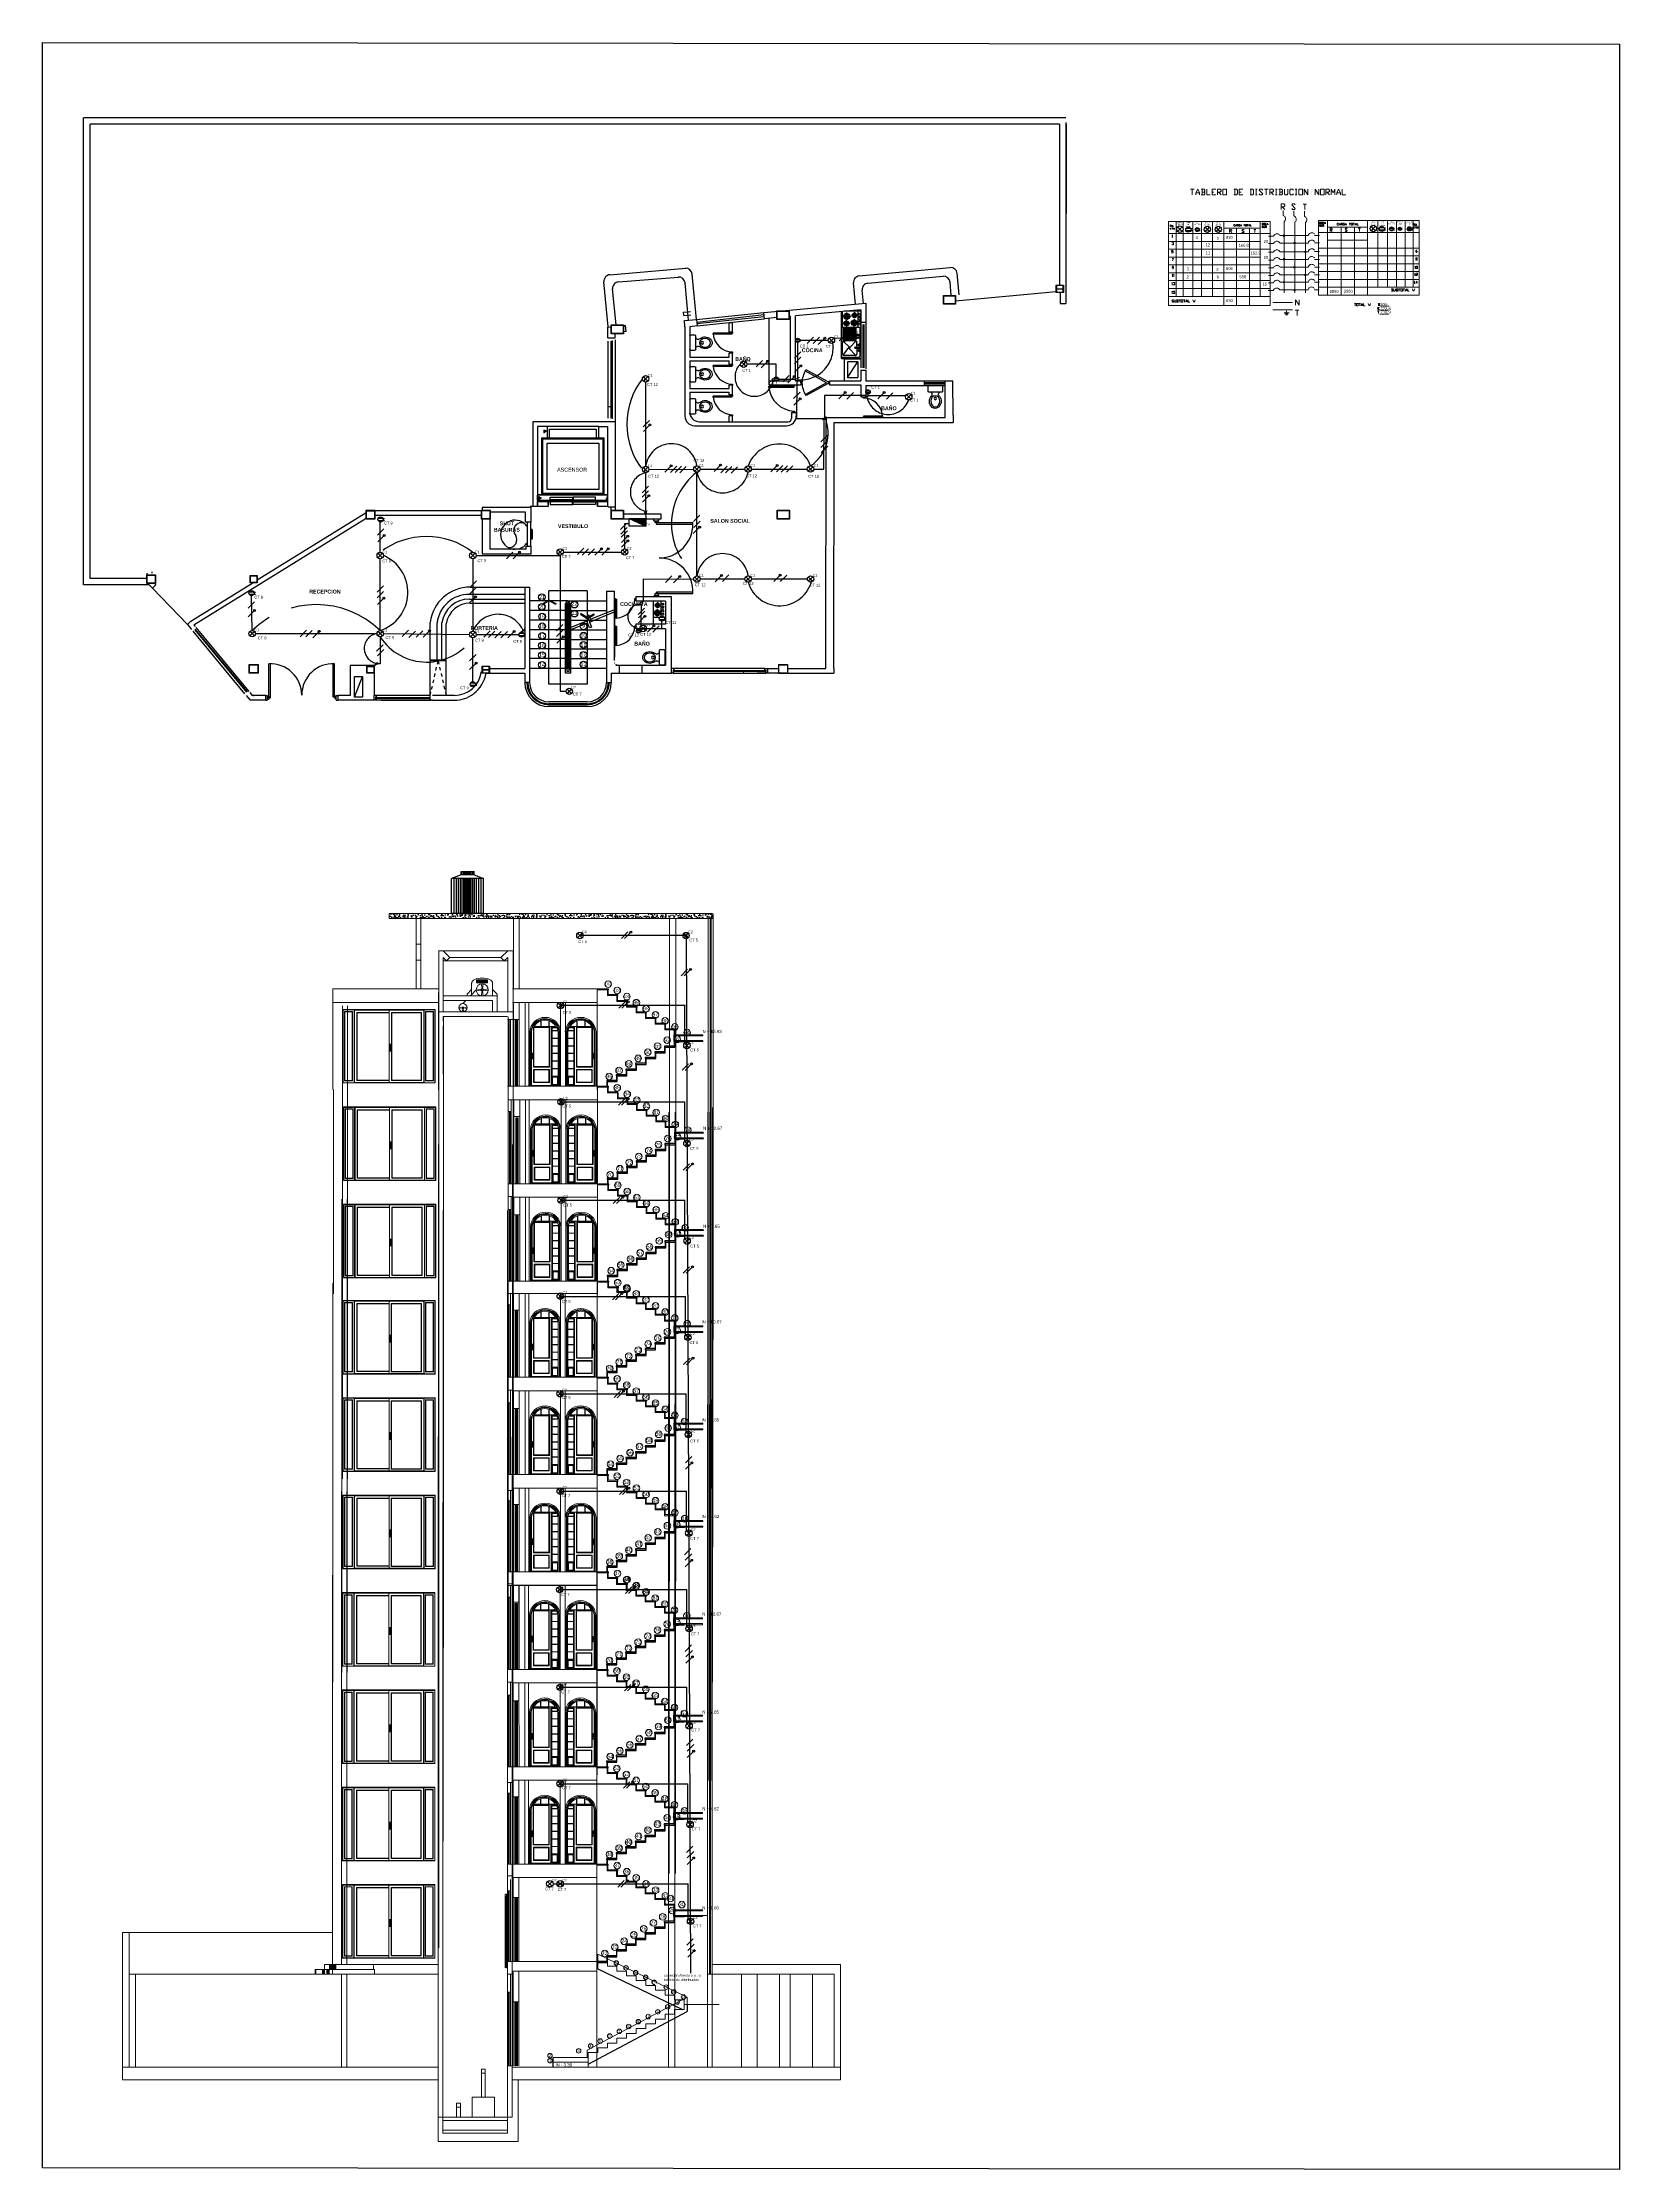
# Model space of a CAD drawing. Header units: metres. Extents: x 0 to 175, y -70 to 21.
# Drawn here: x 125.3 to 174.6, y -69.4 to -3 of the extents above; entities that cross this region are included whole.
import ezdxf
from ezdxf.enums import TextEntityAlignment as Align

# ---------------------------------------------------------------- set-up
doc = ezdxf.new("R2010")
doc.units = ezdxf.units.M
doc.header["$LTSCALE"] = 0.5
for name, pattern in [('ACAD_ISO02W100', [15, 12, -3]), ('DASHED', [19.05, 12.7, -6.35]), ('RAYITAS', [0.375, 0.25, -0.125])]:
    doc.linetypes.add(name, pattern=pattern)
for name, color, linetype, lineweight in [('arquitecturapasito', 252, 'Continuous', 5), ('DEP-LEJOS1', 36, 'Continuous', 25), ('DEP-LEJOS2', 36, 'Continuous', 9), ('escaleras', 44, 'Continuous', 9), ('puertas', 34, 'Continuous', 9)]:
    doc.layers.add(name, color=color, linetype=linetype, lineweight=lineweight)
for name, color, linetype in [('CONTROL', 24, 'ACAD_ISO02W100'), ('CUADRO', 7, 'Continuous'), ('CUADRO DE SIMBOLO', 7, 'Continuous'), ('EDIFICIO', 8, 'Continuous'), ('ENCHUFES', 5, 'Continuous'), ('FASES', 7, 'Continuous'), ('LUMINARIA', 1, 'Continuous'), ('PUNTO LUMINARIA', 7, 'Continuous'), ('TABLA', 7, 'Continuous'), ('TABLERO', 7, 'Continuous'), ('TUBERIA-TECHO-PARED', 7, 'Continuous')]:
    doc.layers.add(name, color=color, linetype=linetype)
doc.styles.add('MtXpl_Arial_Narrow', font='')
doc.styles.get("Standard").update_dxf_attribs({"font": 'arial.ttf'})
doc.styles.get('MtXpl_Arial_Narrow').set_extended_font_data('Arial Narrow')

# ---------------------------------------------------------------- blocks, each defined once
blk = doc.blocks.new('puerta vaiven')
for p, q in [((-0.023, 0.045), (-0.404, 0.735)), ((0, 0.097), (-0.365, 0.757)), ((-0.023, 0.9), (0.022, 0.9)), ((-0.023, 0.855), (-0.023, 0.9)), ((0, 0.855), (-0.023, 0.855)), ((0.022, 0.855), (0, 0.855)), ((0, 0.097), (0.365, 0.757)), ((0.022, 0.9), (0.022, 0.855)), ((0.022, 0.045), (0.404, 0.735)), ((-0.023, 0.045), (0.022, 0.045)), ((-0.023, 0), (-0.023, 0.045)), ((0, 0), (-0.023, 0)), ((-0.023, 0.045), (0.022, 0.045)), ((0.022, 0), (0, 0)), ((0.022, 0.045), (0.022, 0))]:
    blk.add_line(p, q)
for centre, start, end in [((0.032, 0.01), 92.18145, 121.02014), ((-0.032, 0.01), 58.97986, 87.81855)]:
    blk.add_arc(centre, 0.846, start, end)
blk = doc.blocks.new('PUERTA2')
for p, q in [((-0.1, 0.925), (-0.05, 0.925)), ((-0.1, 0.025), (-0.1, 0.925)), ((-0.05, 0.925), (-0.05, 0.025)), ((-0.05, 0.025), (-0.05, 0.925)), ((-1, 0.05), (-0.95, 0.05)), ((-1, 0), (-1, 0.05)), ((-0.95, 0), (-1, 0)), ((-0.95, 0.05), (-0.95, 0.025)), ((-0.95, 0.025), (-0.95, 0)), ((-0.05, 0.025), (-0.1, 0.025)), ((-0.05, 0.05), (0, 0.05)), ((-0.05, 0), (-0.05, 0.05)), ((0, 0), (-0.05, 0)), ((0, 0.05), (0, 0.025)), ((0, 0.025), (0, 0))]:
    blk.add_line(p, q)
blk.add_arc((-0.011, -0.011), 0.94, 95.45461, 177.81855)
blk = doc.blocks.new('INODORO')
for p, q in [((0, -0.23), (0, 0.23)), ((0.02, 0.25), (0.18, 0.25)), ((0.2, 0.23), (0.2, -0.23)), ((0.18, -0.25), (0.02, -0.25))]:
    blk.add_line(p, q)
blk.add_circle((0.414, 0), 0.0438)
for centre, radius, start, end in [((0.02, 0.23), 0.02, 90, 180), ((0.18, 0.23), 0.02, 0, 90), ((0.283, 0.197), 0.0864, 196.43748, 322.7515), ((0.02, -0.23), 0.02, 180, 270), ((0.18, -0.23), 0.02, 270, 0), ((0.283, -0.197), 0.0864, 37.16463, 163.56252)]:
    blk.add_arc(centre, radius, start, end)
blk.add_ellipse((0.512, 0), major_axis=(0.188, 0), ratio=0.77871)
blk.add_open_spline([(0.352, -0.145), (0.364, -0.154), (0.378, -0.163), (0.444, -0.194), (0.504, -0.202), (0.629, -0.181), (0.692, -0.143), (0.741, -0.061), (0.75, -0.03), (0.75, 0), (0.75, 0.036), (0.737, 0.072), (0.671, 0.163), (0.591, 0.196), (0.453, 0.196), (0.396, 0.177), (0.352, 0.144)], degree=3, knots=[3.942102, 3.942102, 3.942102, 3.942102, 4.162638, 4.162638, 4.924422, 4.924422, 5.847984, 5.847984, 6.283185, 6.283185, 6.283185, 6.801532, 6.801532, 7.861895, 7.861895, 8.624417, 8.624417, 8.624417, 8.624417])
blk = doc.blocks.new('A$C1977046D')
for points in [[(0.62, 0.195), (0, 0.049)], [(0.583, 0.135), (0.011, 0)], [(0.583, 0.135), (0.606, 0.037), (0.654, 0.049), (0.591, 0.317), (0.64, 0.328), (0.669, 0.206)], [(1.173, 0.274), (0.631, 0.146)], [(1.161, 0.322), (0.669, 0.206)]]:
    blk.add_lwpolyline(points)
blk = doc.blocks.new('Lampara')
at = {"layer": 'LUMINARIA'}
for q in [(-0.071, 0.071), (-0.071, -0.071), (0.071, 0.071), (0.071, -0.071)]:
    blk.add_line((0, 0), q, dxfattribs=at)
blk.add_circle((0, 0), 0.1, dxfattribs=at)
blk = doc.blocks.new('A$C1FE828F3')
for p, q in [((0.307, 1.242), (0, 1.126)), ((1.024, 1.126), (0, 1.126)), ((0, 0), (0, 1.126)), ((0.082, 0), (0.082, 1.126)), ((0.154, 0), (0.154, 1.126)), ((0.225, 0), (0.225, 1.126)), ((0.225, 0), (0.225, 1.126)), ((0.287, 0), (0.287, 1.126)), ((0.307, 1.344), (0.717, 1.344)), ((0.307, 1.242), (0.307, 1.344)), ((0.717, 1.242), (0.307, 1.242)), ((0.343, 1.242), (0.343, 1.344)), ((0.343, 0), (0.343, 1.126)), ((0.394, 1.242), (0.394, 1.344)), ((0.394, 0), (0.394, 1.126)), ((0.435, 1.242), (0.435, 1.344)), ((0.435, 0), (0.435, 1.126)), ((0.466, 1.242), (0.466, 1.344)), ((0.466, 0), (0.466, 1.126)), ((0.492, 1.242), (0.492, 1.344)), ((0.492, 0), (0.492, 1.126)), ((0.512, 1.242), (0.512, 1.344)), ((0.512, 0), (0.512, 1.126)), ((0.532, 1.242), (0.532, 1.344)), ((0.532, 0), (0.532, 1.126)), ((0.558, 1.242), (0.558, 1.344)), ((0.558, 0), (0.558, 1.126)), ((0.589, 1.242), (0.589, 1.344)), ((0.589, 0), (0.589, 1.126)), ((0.63, 1.242), (0.63, 1.344)), ((0.63, 0), (0.63, 1.126)), ((0.681, 1.242), (0.681, 1.344)), ((0.681, 0), (0.681, 1.126)), ((0.717, 1.242), (0.717, 1.344)), ((0.717, 1.242), (1.024, 1.126)), ((0.737, 0), (0.737, 1.126)), ((0.799, 0), (0.799, 1.126)), ((0.87, 0), (0.87, 1.126)), ((0.942, 0), (0.942, 1.126)), ((1.024, 0), (1.024, 1.126)), ((1.024, 0), (0, 0))]:
    blk.add_line(p, q)
blk = doc.blocks.new('FASE NEUTRO')
at = {"layer": 'FASES', "ltscale": 0.5}
h = blk.add_hatch(dxfattribs=at)
h.set_pattern_fill('ANGLE', color=256)
h.set_pattern_definition([(0, (0, 0), (0, 6.985), [5.08, -1.905]), (90, (0, 0), (-6.985, 4e-16), [5.08, -1.905])])
h.paths.add_polyline_path([(0.07, 0.1, 1), (0.13, 0.1, 1)])
blk.add_lwpolyline([(-0.1, -0.1), (0.1, 0.1)], dxfattribs=at)
blk.add_circle((0.1, 0.1), 0.03, dxfattribs=at)
blk = doc.blocks.new('FASE')
at = {"layer": 'FASES', "ltscale": 0.5}
blk.add_line((-0.1, -0.1), (0.1, 0.1), dxfattribs=at)
blk = doc.blocks.new('Tomacorriente')
at = {"layer": 'ENCHUFES'}
for p, q in [((0.056, 0.026), (-0.056, 0.026)), ((0.056, 0.026), (0.092, 0.026)), ((-0.056, -0.026), (0.056, -0.026)), ((0.056, -0.026), (0.092, -0.026))]:
    blk.add_line(p, q, dxfattribs=at)
blk.add_circle((0, 0), 0.0621, dxfattribs=at)
blk = doc.blocks.new('Toma corriente CFGI 1 Fase')
at = {"layer": 'ENCHUFES', "lineweight": 40}
h = blk.add_hatch(color=256, dxfattribs=at)
h.dxf.hatch_style = 1
h.paths.add_polyline_path([(-0.045, 0.021), (0.045, 0.021, 0.63707)])
h.paths.add_polyline_path([(0.045, -0.021), (-0.045, -0.021, 0.63707)])
at = {"layer": 'ENCHUFES'}
for p, q in [((-0.045, 0.021), (0.074, 0.021)), ((-0.045, -0.021), (0.074, -0.021))]:
    blk.add_line(p, q, dxfattribs=at)
blk.add_circle((0, 0), 0.05, dxfattribs=at)
blk = doc.blocks.new('INTERRUPTOR')
at = {"layer": 'LUMINARIA'}
for p, q in [((0.023, 0.026), (0.065, 0.074)), ((0.065, 0.074), (0.08, 0.061))]:
    blk.add_line(p, q, dxfattribs=at)
blk.add_circle((0, 0), 0.0347, dxfattribs=at)
blk = doc.blocks.new('CONMUTABLE')
at = {"layer": 'LUMINARIA'}
for p, q in [((-0.067, -0.076), (-0.087, -0.059)), ((-0.023, -0.026), (-0.067, -0.076))]:
    blk.add_line(p, q, dxfattribs=at)
blk.add_lwpolyline([(0.023, 0.026), (0.065, 0.074), (0.08, 0.061)], dxfattribs=at)
blk.add_circle((0, 0), 0.0347, dxfattribs=at)
blk = doc.blocks.new('Tablero')
at = {"layer": 'TABLERO'}
h = blk.add_hatch(color=256, dxfattribs=at)
h.dxf.hatch_style = 1
h.paths.add_polyline_path([(-0.262, 0.12), (0.262, -0.12), (0.262, 0.12)])
blk.add_line((-0.262, 0.12), (0.262, -0.12), dxfattribs=at)
blk.add_lwpolyline([(0.262, -0.12), (-0.262, -0.12), (-0.262, 0.12), (0.262, 0.12)], close=True, dxfattribs=at)
blk = doc.blocks.new('Tomacorriente de dos fases con neutro (208V)')
at = {"layer": 'ENCHUFES', "lineweight": 100}
h = blk.add_hatch(color=256, dxfattribs=at)
h.dxf.hatch_style = 1
h.paths.add_polyline_path([(0.045, 0.021), (-0.045, 0.021, 0.109518), (-0.05, 0), (0.05, 0, 0.109518)])
at = {"layer": 'ENCHUFES'}
for p, q in [((-0.05, 0), (0.075, 0)), ((-0.045, 0.021), (0.074, 0.021)), ((-0.045, -0.021), (0.074, -0.021))]:
    blk.add_line(p, q, dxfattribs=at)
blk.add_circle((0, 0), 0.05, dxfattribs=at)
blk = doc.blocks.new('Tomacorriente de dos fases sin neutro (208v)')
at = {"layer": 'ENCHUFES'}
h = blk.add_hatch(color=256, dxfattribs=at)
h.dxf.hatch_style = 1
h.paths.add_polyline_path([(0.05, 0, 0.109518), (0.045, 0.021), (-0.045, 0.021, 0.109518), (-0.05, 0, 0.109518), (-0.045, -0.021), (0.045, -0.021, 0.109518)], flags=17)
h.paths.add_polyline_path([(0.045, 0.021), (-0.045, 0.021, 0.109518), (-0.05, 0, 0.109518), (-0.045, -0.021), (0.045, -0.021, 0.109518), (0.05, 0, 0.109518)], flags=17)
h = blk.add_hatch(color=256, dxfattribs=at)
h.dxf.hatch_style = 1
h.paths.add_polyline_path([(0.05, 0, 0.109518), (0.045, 0.021), (-0.045, 0.021, 0.109518), (-0.05, 0, 0.109518), (-0.045, -0.021), (0.045, -0.021, 0.109518)])
for p, q in [((-0.045, 0.021), (0.074, 0.021)), ((-0.045, -0.021), (0.074, -0.021))]:
    blk.add_line(p, q, dxfattribs=at)
blk.add_circle((0, 0), 0.05, dxfattribs=at)

msp = doc.modelspace()

# ---------------------------------------------------------------- hatches: boundary and pattern name
h = msp.add_hatch()
h.set_pattern_fill('AR-CONC', color=256, scale=0.001, style=0)
h.set_pattern_definition([(50, (-683.1041, -440.85916), (0.18218467, -0.015939086), [0.01905, -0.20955]), (355, (-683.1041, -440.85916), (-0.035242826, 0.191056643), [0.01524, -0.16764]), (100.451, (-683.08892, -440.86048), (0.1469425, 0.175116688), [0.01619, -0.17809]), (46.1842, (-683.1041, -440.80836), (0.27107904, -0.04204233), [0.028575, -0.314325]), (96.6356, (-683.0815, -440.81186), (0.237404234, 0.247425556), [0.024285, -0.267135]), (351.184, (-683.1041, -440.80836), (0.23740461, 0.24742512), [0.02286, -0.25146]), (21, (-683.0787, -440.82106), (0.15161488, -0.102265519), [0.01905, -0.20955]), (326, (-683.0787, -440.82106), (0.06180203, 0.184187966), [0.01524, -0.16764]), (71.4514, (-683.06607, -440.82958), (0.21341649, 0.081922858), [0.01619, -0.17809]), (37.5, (-683.1041, -440.859155), (0.0030886033, 0.084555039), [0, -0.165608, 0, -0.17018, 0, -0.168275]), (7.5, (-683.1041, -440.859155), (0.0668196625, 0.100180575), [0, -0.097028, 0, -0.161798, 0, -0.064135]), (327.5, (-683.160744, -440.859155), (0.135590595, -0.005728744), [0, -0.0635, 0, -0.19812, 0, -0.26289]), (317.5, (-683.18614, -440.85916), (0.148129181, 0.025426491), [0, -0.08255, 0, -0.131572, 0, -0.18669])])
h.paths.add_polyline_path([(140.193, -30.206), (136.183, -30.206), (136.183, -30.316), (140.193, -30.316)])
h = msp.add_hatch()
h.set_pattern_fill('AR-CONC', color=256, scale=0.001, style=0)
h.set_pattern_definition([(50, (-679.08338, -440.85916), (0.18218467, -0.015939086), [0.01905, -0.20955]), (355, (-679.08338, -440.85916), (-0.035242826, 0.191056643), [0.01524, -0.16764]), (100.451, (-679.0682, -440.86048), (0.1469425, 0.175116688), [0.01619, -0.17809]), (46.1842, (-679.08338, -440.80836), (0.27107904, -0.04204233), [0.028575, -0.314325]), (96.6356, (-679.0608, -440.81186), (0.237404234, 0.247425556), [0.024285, -0.267135]), (351.184, (-679.08338, -440.80836), (0.23740461, 0.24742512), [0.02286, -0.25146]), (21, (-679.05798, -440.82106), (0.15161488, -0.102265519), [0.01905, -0.20955]), (326, (-679.05798, -440.82106), (0.06180203, 0.184187966), [0.01524, -0.16764]), (71.4514, (-679.04534, -440.82958), (0.21341649, 0.081922858), [0.01619, -0.17809]), (37.5, (-679.08338, -440.859155), (0.0030886033, 0.084555039), [0, -0.165608, 0, -0.17018, 0, -0.168275]), (7.5, (-679.08338, -440.859155), (0.0668196625, 0.100180575), [0, -0.097028, 0, -0.161798, 0, -0.064135]), (327.5, (-679.14002, -440.859155), (0.135590595, -0.005728744), [0, -0.0635, 0, -0.19812, 0, -0.26289]), (317.5, (-679.16542, -440.85916), (0.148129181, 0.025426491), [0, -0.08255, 0, -0.131572, 0, -0.18669])])
h.paths.add_polyline_path([(144.213, -30.206), (140.203, -30.206), (140.203, -30.316), (144.213, -30.316)])
h = msp.add_hatch()
h.set_pattern_fill('AR-CONC', color=256, scale=0.001, style=0)
h.set_pattern_definition([(50, (-675.05447, -440.85916), (0.18218467, -0.015939086), [0.01905, -0.20955]), (355, (-675.05447, -440.85916), (-0.035242826, 0.191056643), [0.01524, -0.16764]), (100.451, (-675.0393, -440.86048), (0.1469425, 0.175116688), [0.01619, -0.17809]), (46.1842, (-675.05447, -440.80836), (0.27107904, -0.04204233), [0.028575, -0.314325]), (96.6356, (-675.03188, -440.81186), (0.237404234, 0.247425556), [0.024285, -0.267135]), (351.184, (-675.05447, -440.80836), (0.23740461, 0.24742512), [0.02286, -0.25146]), (21, (-675.02907, -440.82106), (0.15161488, -0.102265519), [0.01905, -0.20955]), (326, (-675.02907, -440.82106), (0.06180203, 0.184187966), [0.01524, -0.16764]), (71.4514, (-675.01644, -440.82958), (0.21341649, 0.081922858), [0.01619, -0.17809]), (37.5, (-675.054473, -440.859155), (0.0030886033, 0.084555039), [0, -0.165608, 0, -0.17018, 0, -0.168275]), (7.5, (-675.05447, -440.859155), (0.0668196625, 0.100180575), [0, -0.097028, 0, -0.161798, 0, -0.064135]), (327.5, (-675.111115, -440.859155), (0.135590595, -0.005728744), [0, -0.0635, 0, -0.19812, 0, -0.26289]), (317.5, (-675.13652, -440.85916), (0.148129181, 0.025426491), [0, -0.08255, 0, -0.131572, 0, -0.18669])])
h.paths.add_polyline_path([(146.109, -30.316), (146.109, -30.206), (144.232, -30.206), (144.232, -30.316)])
h = msp.add_hatch()
h.set_pattern_fill('AR-CONC', color=256, scale=0.001, style=0)
h.set_pattern_definition([(50, (-673.18786, -440.85916), (0.18218467, -0.015939086), [0.01905, -0.20955]), (355, (-673.18786, -440.85916), (-0.035242826, 0.191056643), [0.01524, -0.16764]), (100.451, (-673.17268, -440.86048), (0.1469425, 0.175116688), [0.01619, -0.17809]), (46.1842, (-673.18786, -440.80836), (0.27107904, -0.04204233), [0.028575, -0.314325]), (96.6356, (-673.16527, -440.81186), (0.237404234, 0.247425556), [0.024285, -0.267135]), (351.184, (-673.18786, -440.80836), (0.23740461, 0.24742512), [0.02286, -0.25146]), (21, (-673.16246, -440.82106), (0.15161488, -0.102265519), [0.01905, -0.20955]), (326, (-673.16246, -440.82106), (0.06180203, 0.184187966), [0.01524, -0.16764]), (71.4514, (-673.14982, -440.82958), (0.21341649, 0.081922858), [0.01619, -0.17809]), (37.5, (-673.18786, -440.859155), (0.0030886033, 0.084555039), [0, -0.165608, 0, -0.17018, 0, -0.168275]), (7.5, (-673.18786, -440.859155), (0.0668196625, 0.100180575), [0, -0.097028, 0, -0.161798, 0, -0.064135]), (327.5, (-673.2445, -440.859155), (0.135590595, -0.005728744), [0, -0.0635, 0, -0.19812, 0, -0.26289]), (317.5, (-673.2699, -440.85916), (0.148129181, 0.025426491), [0, -0.08255, 0, -0.131572, 0, -0.18669])])
h.paths.add_polyline_path([(146.259, -30.316), (146.259, -30.206), (146.099, -30.206), (146.099, -30.316)])
at = {"layer": 'EDIFICIO'}
for points in [[(141.364, -20.518, 0.414348), (141.359, -20.501), (141.157, -20.391, 0.267949), (141.145, -20.391), (140.948, -20.511, 0.417112), (140.944, -20.528, 0.411321), (140.961, -20.532), (141.145, -20.42, -0.267949), (141.158, -20.42), (141.347, -20.523, 0.414079)], [(142.559, -20.838, -0.414348), (142.554, -20.854), (142.352, -20.965, -0.267949), (142.339, -20.965), (142.143, -20.845, -0.417112), (142.139, -20.827, -0.411321), (142.156, -20.823), (142.34, -20.936, 0.267949), (142.352, -20.936), (142.542, -20.833, -0.414079)]]:
    msp.add_hatch(color=256, dxfattribs=at).paths.add_polyline_path(points)

# ---------------------------------------------------------------- linework, layer by layer
for p, q in [((136.165, -34.265), (136.215, -34.265)), ((136.165, -34.471), (136.215, -34.471)), ((136.172, -34.278), (136.206, -34.278)), ((136.172, -34.278), (136.172, -34.456)), ((136.172, -34.456), (136.206, -34.456)), ((136.206, -34.456), (136.206, -34.278)), ((140.615, -34.559), (140.615, -34.596)), ((140.615, -34.632), (140.615, -34.701)), ((140.616, -34.559), (140.616, -34.594)), ((140.616, -34.633), (140.616, -34.701)), ((140.645, -34.551), (140.623, -34.551)), ((140.645, -34.552), (140.623, -34.552)), ((140.623, -34.708), (140.645, -34.708)), ((140.623, -34.709), (140.645, -34.709)), ((140.652, -34.594), (140.652, -34.559)), ((140.652, -34.701), (140.652, -34.633)), ((140.653, -34.596), (140.653, -34.559)), ((140.653, -34.701), (140.653, -34.632)), ((142.517, -34.596), (142.517, -34.559)), ((142.517, -34.701), (142.517, -34.632)), ((142.518, -34.594), (142.518, -34.559)), ((142.518, -34.701), (142.518, -34.633)), ((142.525, -34.551), (142.547, -34.551)), ((142.525, -34.552), (142.547, -34.552)), ((142.547, -34.708), (142.525, -34.708)), ((142.547, -34.709), (142.525, -34.709)), ((142.554, -34.559), (142.554, -34.594)), ((142.554, -34.633), (142.554, -34.701)), ((142.555, -34.559), (142.555, -34.596)), ((142.555, -34.632), (142.555, -34.701)), ((136.182, -37.312), (136.233, -37.312)), ((136.182, -37.518), (136.233, -37.518)), ((136.189, -37.325), (136.224, -37.325)), ((136.189, -37.325), (136.189, -37.503)), ((136.189, -37.503), (136.224, -37.503)), ((136.224, -37.503), (136.224, -37.325)), ((140.632, -37.606), (140.632, -37.642)), ((140.632, -37.679), (140.632, -37.747)), ((140.634, -37.606), (140.634, -37.641)), ((140.634, -37.68), (140.634, -37.747)), ((140.662, -37.598), (140.641, -37.598)), ((140.662, -37.599), (140.641, -37.599)), ((140.641, -37.754), (140.662, -37.754)), ((140.641, -37.756), (140.662, -37.756)), ((140.669, -37.641), (140.669, -37.606)), ((140.669, -37.747), (140.669, -37.68)), ((140.67, -37.642), (140.67, -37.606)), ((140.67, -37.747), (140.67, -37.679)), ((142.534, -37.642), (142.534, -37.606)), ((142.534, -37.747), (142.534, -37.679)), ((142.536, -37.641), (142.536, -37.606)), ((142.536, -37.747), (142.536, -37.68)), ((142.543, -37.598), (142.564, -37.598)), ((142.543, -37.599), (142.564, -37.599)), ((142.564, -37.754), (142.543, -37.754)), ((142.564, -37.756), (142.543, -37.756)), ((142.571, -37.606), (142.571, -37.641)), ((142.571, -37.68), (142.571, -37.747)), ((142.572, -37.606), (142.572, -37.642)), ((142.572, -37.679), (142.572, -37.747)), ((136.182, -40.352), (136.233, -40.352)), ((136.189, -40.365), (136.224, -40.365)), ((136.189, -40.365), (136.189, -40.543)), ((136.224, -40.543), (136.224, -40.365)), ((136.182, -40.558), (136.233, -40.558)), ((136.189, -40.543), (136.224, -40.543)), ((140.632, -40.646), (140.632, -40.682)), ((140.632, -40.719), (140.632, -40.787)), ((140.634, -40.646), (140.634, -40.681)), ((140.634, -40.72), (140.634, -40.787)), ((140.662, -40.637), (140.641, -40.637)), ((140.662, -40.638), (140.641, -40.638)), ((140.641, -40.794), (140.662, -40.794)), ((140.641, -40.795), (140.662, -40.795)), ((140.669, -40.681), (140.669, -40.646)), ((140.669, -40.787), (140.669, -40.72)), ((140.67, -40.682), (140.67, -40.646)), ((140.67, -40.787), (140.67, -40.719)), ((142.534, -40.682), (142.534, -40.646)), ((142.534, -40.787), (142.534, -40.719)), ((142.536, -40.681), (142.536, -40.646)), ((142.536, -40.787), (142.536, -40.72)), ((142.543, -40.637), (142.564, -40.637)), ((142.543, -40.638), (142.564, -40.638)), ((142.564, -40.794), (142.543, -40.794)), ((142.564, -40.795), (142.543, -40.795)), ((142.571, -40.646), (142.571, -40.681)), ((142.571, -40.72), (142.571, -40.787)), ((142.572, -40.646), (142.572, -40.682)), ((142.572, -40.719), (142.572, -40.787)), ((136.164, -43.358), (136.214, -43.358)), ((136.164, -43.563), (136.214, -43.563)), ((136.171, -43.37), (136.205, -43.37)), ((136.171, -43.37), (136.171, -43.548)), ((136.171, -43.548), (136.205, -43.548)), ((136.205, -43.548), (136.205, -43.37)), ((140.614, -43.651), (140.614, -43.688)), ((140.614, -43.724), (140.614, -43.793)), ((140.616, -43.651), (140.616, -43.686)), ((140.616, -43.725), (140.616, -43.793)), ((140.644, -43.643), (140.623, -43.643)), ((140.644, -43.644), (140.623, -43.644)), ((140.623, -43.8), (140.644, -43.8)), ((140.623, -43.801), (140.644, -43.801)), ((140.651, -43.686), (140.651, -43.651)), ((140.651, -43.793), (140.651, -43.725)), ((140.652, -43.688), (140.652, -43.651)), ((140.652, -43.793), (140.652, -43.724)), ((142.516, -43.688), (142.516, -43.651)), ((142.516, -43.793), (142.516, -43.724)), ((142.517, -43.686), (142.517, -43.651)), ((142.517, -43.793), (142.517, -43.725)), ((142.525, -43.643), (142.546, -43.643)), ((142.525, -43.644), (142.546, -43.644)), ((142.546, -43.8), (142.525, -43.8)), ((142.546, -43.801), (142.525, -43.801)), ((142.553, -43.651), (142.553, -43.686)), ((142.553, -43.725), (142.553, -43.793)), ((142.554, -43.651), (142.554, -43.688)), ((142.554, -43.724), (142.554, -43.793)), ((136.164, -46.398), (136.214, -46.398)), ((136.171, -46.41), (136.205, -46.41)), ((136.171, -46.41), (136.171, -46.588)), ((136.205, -46.588), (136.205, -46.41)), ((136.164, -46.603), (136.214, -46.603)), ((136.171, -46.588), (136.205, -46.588)), ((140.614, -46.691), (140.614, -46.727)), ((140.614, -46.764), (140.614, -46.832)), ((140.616, -46.691), (140.616, -46.726)), ((140.616, -46.765), (140.616, -46.832)), ((140.644, -46.683), (140.623, -46.683)), ((140.644, -46.684), (140.623, -46.684)), ((140.623, -46.839), (140.644, -46.839)), ((140.623, -46.84), (140.644, -46.84)), ((140.651, -46.726), (140.651, -46.691)), ((140.651, -46.832), (140.651, -46.765)), ((140.652, -46.727), (140.652, -46.691)), ((140.652, -46.832), (140.652, -46.764)), ((142.516, -46.727), (142.516, -46.691)), ((142.516, -46.832), (142.516, -46.764)), ((142.517, -46.726), (142.517, -46.691)), ((142.517, -46.832), (142.517, -46.765)), ((142.525, -46.683), (142.546, -46.683)), ((142.525, -46.684), (142.546, -46.684)), ((142.546, -46.839), (142.525, -46.839)), ((142.546, -46.84), (142.525, -46.84)), ((142.553, -46.691), (142.553, -46.726)), ((142.553, -46.765), (142.553, -46.832)), ((142.554, -46.691), (142.554, -46.727)), ((142.554, -46.764), (142.554, -46.832)), ((136.164, -49.438), (136.214, -49.438)), ((136.164, -49.643), (136.214, -49.643)), ((136.171, -49.45), (136.205, -49.45)), ((136.171, -49.45), (136.171, -49.628)), ((136.171, -49.628), (136.205, -49.628)), ((136.205, -49.628), (136.205, -49.45)), ((140.614, -49.73), (140.614, -49.767)), ((140.614, -49.804), (140.614, -49.872)), ((140.616, -49.73), (140.616, -49.766)), ((140.616, -49.805), (140.616, -49.872)), ((140.644, -49.722), (140.623, -49.722)), ((140.644, -49.723), (140.623, -49.723)), ((140.651, -49.766), (140.651, -49.73)), ((140.651, -49.872), (140.651, -49.805)), ((140.652, -49.767), (140.652, -49.73)), ((140.652, -49.872), (140.652, -49.804)), ((142.516, -49.767), (142.516, -49.73)), ((142.516, -49.872), (142.516, -49.804)), ((142.517, -49.766), (142.517, -49.73)), ((142.517, -49.872), (142.517, -49.805)), ((142.525, -49.722), (142.546, -49.722)), ((142.525, -49.723), (142.546, -49.723)), ((142.553, -49.73), (142.553, -49.766)), ((142.553, -49.805), (142.553, -49.872)), ((142.554, -49.73), (142.554, -49.767)), ((142.554, -49.804), (142.554, -49.872)), ((140.623, -49.879), (140.644, -49.879)), ((140.623, -49.88), (140.644, -49.88)), ((142.546, -49.879), (142.525, -49.879)), ((142.546, -49.88), (142.525, -49.88)), ((136.156, -52.484), (136.206, -52.484)), ((136.156, -52.69), (136.206, -52.69)), ((136.163, -52.497), (136.197, -52.497)), ((136.163, -52.497), (136.163, -52.675)), ((136.163, -52.675), (136.197, -52.675)), ((136.197, -52.675), (136.197, -52.497)), ((140.606, -52.778), (140.606, -52.814)), ((140.606, -52.851), (140.606, -52.919)), ((140.608, -52.778), (140.608, -52.813)), ((140.608, -52.852), (140.608, -52.919)), ((140.636, -52.77), (140.615, -52.77)), ((140.636, -52.771), (140.615, -52.771)), ((140.615, -52.926), (140.636, -52.926)), ((140.615, -52.927), (140.636, -52.927)), ((140.643, -52.813), (140.643, -52.778)), ((140.643, -52.919), (140.643, -52.852)), ((140.644, -52.814), (140.644, -52.778)), ((140.644, -52.919), (140.644, -52.851)), ((142.508, -52.814), (142.508, -52.778)), ((142.508, -52.919), (142.508, -52.851)), ((142.509, -52.813), (142.509, -52.778)), ((142.509, -52.919), (142.509, -52.852)), ((142.517, -52.77), (142.538, -52.77)), ((142.517, -52.771), (142.538, -52.771)), ((142.538, -52.926), (142.517, -52.926)), ((142.538, -52.927), (142.517, -52.927)), ((142.545, -52.778), (142.545, -52.813)), ((142.545, -52.852), (142.545, -52.919)), ((142.546, -52.778), (142.546, -52.814)), ((142.546, -52.851), (142.546, -52.919)), ((136.156, -55.524), (136.206, -55.524)), ((136.156, -55.73), (136.206, -55.73)), ((136.163, -55.537), (136.197, -55.537)), ((136.163, -55.537), (136.163, -55.715)), ((136.163, -55.715), (136.197, -55.715)), ((136.197, -55.715), (136.197, -55.537)), ((140.606, -55.817), (140.606, -55.854)), ((140.606, -55.891), (140.606, -55.959)), ((140.608, -55.817), (140.608, -55.853)), ((140.608, -55.892), (140.608, -55.959)), ((140.636, -55.809), (140.615, -55.809)), ((140.636, -55.81), (140.615, -55.81)), ((140.615, -55.966), (140.636, -55.966)), ((140.615, -55.967), (140.636, -55.967)), ((140.643, -55.853), (140.643, -55.817)), ((140.643, -55.959), (140.643, -55.892)), ((140.644, -55.854), (140.644, -55.817)), ((140.644, -55.959), (140.644, -55.891)), ((142.508, -55.854), (142.508, -55.817)), ((142.508, -55.959), (142.508, -55.891)), ((142.509, -55.853), (142.509, -55.817)), ((142.509, -55.959), (142.509, -55.892)), ((142.517, -55.809), (142.538, -55.809)), ((142.517, -55.81), (142.538, -55.81)), ((142.538, -55.966), (142.517, -55.966)), ((142.538, -55.967), (142.517, -55.967)), ((142.545, -55.817), (142.545, -55.853)), ((142.545, -55.892), (142.545, -55.959)), ((142.546, -55.817), (142.546, -55.854)), ((142.546, -55.891), (142.546, -55.959)), ((136.156, -58.564), (136.206, -58.564)), ((136.156, -58.77), (136.206, -58.77)), ((136.163, -58.577), (136.197, -58.577)), ((136.163, -58.577), (136.163, -58.755)), ((136.163, -58.755), (136.197, -58.755)), ((136.197, -58.755), (136.197, -58.577)), ((140.606, -58.857), (140.606, -58.893)), ((140.606, -58.93), (140.606, -58.998)), ((140.608, -58.857), (140.608, -58.892)), ((140.608, -58.931), (140.608, -58.998)), ((140.636, -58.849), (140.615, -58.849)), ((140.636, -58.85), (140.615, -58.85)), ((140.615, -59.005), (140.636, -59.005)), ((140.615, -59.007), (140.636, -59.007)), ((140.643, -58.892), (140.643, -58.857)), ((140.643, -58.998), (140.643, -58.931)), ((140.644, -58.893), (140.644, -58.857)), ((140.644, -58.998), (140.644, -58.93)), ((142.508, -58.893), (142.508, -58.857)), ((142.508, -58.998), (142.508, -58.93)), ((142.509, -58.892), (142.509, -58.857)), ((142.509, -58.998), (142.509, -58.931)), ((142.517, -58.849), (142.538, -58.849)), ((142.517, -58.85), (142.538, -58.85)), ((142.538, -59.005), (142.517, -59.005)), ((142.538, -59.007), (142.517, -59.007)), ((142.545, -58.857), (142.545, -58.892)), ((142.545, -58.931), (142.545, -58.998)), ((142.546, -58.857), (142.546, -58.893)), ((142.546, -58.93), (142.546, -58.998)), ((136.156, -61.604), (136.206, -61.604)), ((136.163, -61.617), (136.197, -61.617)), ((136.163, -61.617), (136.163, -61.795)), ((136.197, -61.795), (136.197, -61.617)), ((136.156, -61.81), (136.206, -61.81)), ((136.163, -61.795), (136.197, -61.795))]:
    msp.add_line(p, q)
for centre, radius in [((140.634, -34.614), 0.0263), ((140.634, -34.614), 0.0233), ((140.634, -34.614), 0.00929), ((142.536, -34.614), 0.0263), ((142.536, -34.614), 0.0233), ((142.536, -34.614), 0.00929), ((140.651, -37.661), 0.0263), ((140.651, -37.661), 0.0233), ((140.651, -37.661), 0.00929), ((142.553, -37.661), 0.0263), ((142.553, -37.661), 0.0233), ((142.553, -37.661), 0.00929), ((140.651, -40.7), 0.0263), ((140.651, -40.7), 0.0233), ((140.651, -40.7), 0.00929), ((142.553, -40.7), 0.0263), ((142.553, -40.7), 0.0233), ((142.553, -40.7), 0.00929), ((140.633, -43.706), 0.0263), ((140.633, -43.706), 0.0233), ((140.633, -43.706), 0.00929), ((142.535, -43.706), 0.0263), ((142.535, -43.706), 0.0233), ((142.535, -43.706), 0.00929), ((140.633, -46.746), 0.0263), ((140.633, -46.746), 0.0233), ((140.633, -46.746), 0.00929), ((142.535, -46.746), 0.0263), ((142.535, -46.746), 0.0233), ((142.535, -46.746), 0.00929), ((140.633, -49.785), 0.0263), ((140.633, -49.785), 0.0233), ((140.633, -49.785), 0.00929), ((142.535, -49.785), 0.0263), ((142.535, -49.785), 0.0233), ((142.535, -49.785), 0.00929), ((140.625, -52.833), 0.0263), ((140.625, -52.833), 0.0233), ((140.625, -52.833), 0.00929), ((142.527, -52.833), 0.0263), ((142.527, -52.833), 0.0233), ((142.527, -52.833), 0.00929), ((140.625, -55.872), 0.0263), ((140.625, -55.872), 0.0233), ((140.625, -55.872), 0.00929), ((142.527, -55.872), 0.0263), ((142.527, -55.872), 0.0233), ((142.527, -55.872), 0.00929), ((140.625, -58.912), 0.0263), ((140.625, -58.912), 0.0233), ((140.625, -58.912), 0.00929), ((142.527, -58.912), 0.0263), ((142.527, -58.912), 0.0233), ((142.527, -58.912), 0.00929)]:
    msp.add_circle(centre, radius)
for centre, radius, start, end in [((140.623, -34.559), 0.00828, 90, 180), ((140.623, -34.701), 0.00828, 180, 270), ((140.623, -34.559), 0.00706, 90, 180), ((140.623, -34.701), 0.00706, 180, 270), ((140.645, -34.559), 0.00828, 0, 90), ((140.645, -34.559), 0.00706, 0, 90), ((140.645, -34.701), 0.00828, 270, 0), ((140.645, -34.701), 0.00706, 270, 0), ((142.525, -34.559), 0.00828, 90, 180), ((142.525, -34.701), 0.00828, 180, 270), ((142.525, -34.559), 0.00706, 90, 180), ((142.525, -34.701), 0.00706, 180, 270), ((142.547, -34.559), 0.00828, 0, 90), ((142.547, -34.559), 0.00706, 0, 90), ((142.547, -34.701), 0.00828, 270, 0), ((142.547, -34.701), 0.00706, 270, 0), ((140.641, -37.606), 0.00828, 90, 180), ((140.641, -37.747), 0.00828, 180, 270), ((140.641, -37.606), 0.00706, 90, 180), ((140.641, -37.747), 0.00706, 180, 270), ((140.662, -37.606), 0.00828, 0, 90), ((140.662, -37.606), 0.00706, 0, 90), ((140.662, -37.747), 0.00828, 270, 0), ((140.662, -37.747), 0.00706, 270, 0), ((142.543, -37.606), 0.00828, 90, 180), ((142.543, -37.747), 0.00828, 180, 270), ((142.543, -37.606), 0.00706, 90, 180), ((142.543, -37.747), 0.00706, 180, 270), ((142.564, -37.606), 0.00828, 0, 90), ((142.564, -37.606), 0.00706, 0, 90), ((142.564, -37.747), 0.00828, 270, 0), ((142.564, -37.747), 0.00706, 270, 0), ((140.641, -40.646), 0.00828, 90, 180), ((140.641, -40.787), 0.00828, 180, 270), ((140.641, -40.646), 0.00706, 90, 180), ((140.641, -40.787), 0.00706, 180, 270), ((140.662, -40.646), 0.00828, 0, 90), ((140.662, -40.646), 0.00706, 0, 90), ((140.662, -40.787), 0.00828, 270, 0), ((140.662, -40.787), 0.00706, 270, 0), ((142.543, -40.646), 0.00828, 90, 180), ((142.543, -40.787), 0.00828, 180, 270), ((142.543, -40.646), 0.00706, 90, 180), ((142.543, -40.787), 0.00706, 180, 270), ((142.564, -40.646), 0.00828, 0, 90), ((142.564, -40.646), 0.00706, 0, 90), ((142.564, -40.787), 0.00828, 270, 0), ((142.564, -40.787), 0.00706, 270, 0), ((140.623, -43.651), 0.00828, 90, 180), ((140.623, -43.793), 0.00828, 180, 270), ((140.623, -43.651), 0.00706, 90, 180), ((140.623, -43.793), 0.00706, 180, 270), ((140.644, -43.651), 0.00828, 0, 90), ((140.644, -43.651), 0.00706, 0, 90), ((140.644, -43.793), 0.00828, 270, 0), ((140.644, -43.793), 0.00706, 270, 0), ((142.525, -43.651), 0.00828, 90, 180), ((142.525, -43.793), 0.00828, 180, 270), ((142.525, -43.651), 0.00706, 90, 180), ((142.525, -43.793), 0.00706, 180, 270), ((142.546, -43.651), 0.00828, 0, 90), ((142.546, -43.651), 0.00706, 0, 90), ((142.546, -43.793), 0.00828, 270, 0), ((142.546, -43.793), 0.00706, 270, 0), ((140.623, -46.691), 0.00828, 90, 180), ((140.623, -46.832), 0.00828, 180, 270), ((140.623, -46.691), 0.00706, 90, 180), ((140.623, -46.832), 0.00706, 180, 270), ((140.644, -46.691), 0.00828, 0, 90), ((140.644, -46.691), 0.00706, 0, 90), ((140.644, -46.832), 0.00828, 270, 0), ((140.644, -46.832), 0.00706, 270, 0), ((142.525, -46.691), 0.00828, 90, 180), ((142.525, -46.832), 0.00828, 180, 270), ((142.525, -46.691), 0.00706, 90, 180), ((142.525, -46.832), 0.00706, 180, 270), ((142.546, -46.691), 0.00828, 0, 90), ((142.546, -46.691), 0.00706, 0, 90), ((142.546, -46.832), 0.00828, 270, 0), ((142.546, -46.832), 0.00706, 270, 0), ((140.623, -49.73), 0.00828, 90, 180), ((140.623, -49.73), 0.00706, 90, 180), ((140.644, -49.73), 0.00828, 0, 90), ((140.644, -49.73), 0.00706, 0, 90), ((142.525, -49.73), 0.00828, 90, 180), ((142.525, -49.73), 0.00706, 90, 180), ((142.546, -49.73), 0.00828, 0, 90), ((142.546, -49.73), 0.00706, 0, 90), ((140.623, -49.872), 0.00828, 180, 270), ((140.623, -49.872), 0.00706, 180, 270), ((140.644, -49.872), 0.00828, 270, 0), ((140.644, -49.872), 0.00706, 270, 0), ((142.525, -49.872), 0.00828, 180, 270), ((142.525, -49.872), 0.00706, 180, 270), ((142.546, -49.872), 0.00828, 270, 0), ((142.546, -49.872), 0.00706, 270, 0), ((140.615, -52.778), 0.00828, 90, 180), ((140.615, -52.919), 0.00828, 180, 270), ((140.615, -52.778), 0.00706, 90, 180), ((140.615, -52.919), 0.00706, 180, 270), ((140.636, -52.778), 0.00828, 0, 90), ((140.636, -52.778), 0.00706, 0, 90), ((140.636, -52.919), 0.00828, 270, 0), ((140.636, -52.919), 0.00706, 270, 0), ((142.517, -52.778), 0.00828, 90, 180), ((142.517, -52.919), 0.00828, 180, 270), ((142.517, -52.778), 0.00706, 90, 180), ((142.517, -52.919), 0.00706, 180, 270), ((142.538, -52.778), 0.00828, 0, 90), ((142.538, -52.778), 0.00706, 0, 90), ((142.538, -52.919), 0.00828, 270, 0), ((142.538, -52.919), 0.00706, 270, 0), ((140.615, -55.817), 0.00828, 90, 180), ((140.615, -55.959), 0.00828, 180, 270), ((140.615, -55.817), 0.00706, 90, 180), ((140.615, -55.959), 0.00706, 180, 270), ((140.636, -55.817), 0.00828, 0, 90), ((140.636, -55.817), 0.00706, 0, 90), ((140.636, -55.959), 0.00828, 270, 0), ((140.636, -55.959), 0.00706, 270, 0), ((142.517, -55.817), 0.00828, 90, 180), ((142.517, -55.959), 0.00828, 180, 270), ((142.517, -55.817), 0.00706, 90, 180), ((142.517, -55.959), 0.00706, 180, 270), ((142.538, -55.817), 0.00828, 0, 90), ((142.538, -55.817), 0.00706, 0, 90), ((142.538, -55.959), 0.00828, 270, 0), ((142.538, -55.959), 0.00706, 270, 0), ((140.615, -58.857), 0.00828, 90, 180), ((140.615, -58.998), 0.00828, 180, 270), ((140.615, -58.857), 0.00706, 90, 180), ((140.615, -58.998), 0.00706, 180, 270), ((140.636, -58.857), 0.00828, 0, 90), ((140.636, -58.857), 0.00706, 0, 90), ((140.636, -58.998), 0.00828, 270, 0), ((140.636, -58.998), 0.00706, 270, 0), ((142.517, -58.857), 0.00828, 90, 180), ((142.517, -58.998), 0.00828, 180, 270), ((142.517, -58.857), 0.00706, 90, 180), ((142.517, -58.998), 0.00706, 180, 270), ((142.538, -58.857), 0.00828, 0, 90), ((142.538, -58.857), 0.00706, 0, 90), ((142.538, -58.998), 0.00828, 270, 0), ((142.538, -58.998), 0.00706, 270, 0)]:
    msp.add_arc(centre, radius, start, end)
at = {"layer": 'arquitecturapasito', "color": 252}
for p, q in [((136.163, -30.186), (140.213, -30.186)), ((136.163, -30.186), (136.163, -30.336)), ((136.163, -30.336), (140.213, -30.336)), ((136.997, -30.336), (136.997, -32.538)), ((137.147, -30.336), (137.147, -32.538)), ((140.037, -32.538), (140.037, -30.336)), ((146.259, -30.186), (140.213, -30.186)), ((140.213, -30.336), (146.259, -30.336)), ((140.221, -32.538), (140.221, -30.336)), ((144.911, -51.043), (144.911, -30.343)), ((145.089, -30.336), (145.089, -30.336)), ((145.106, -30.343), (145.106, -51.043)), ((146.126, -48.143), (146.126, -30.343)), ((146.276, -40.848), (146.276, -30.193)), ((136.997, -31.136), (137.147, -31.136)), ((136.997, -31.636), (137.147, -31.636)), ((137.713, -53.369), (137.713, -31.353)), ((137.842, -33.254), (137.842, -31.558)), ((140.026, -52.611), (140.026, -31.353)), ((134.402, -32.538), (134.402, -32.936)), ((134.402, -32.538), (137.696, -32.538)), ((140.008, -32.538), (142.676, -32.538)), ((140.427, -32.538), (142.676, -32.538)), ((142.652, -32.538), (142.652, -35.676)), ((134.402, -32.936), (134.402, -35.676)), ((134.402, -32.958), (137.696, -32.958)), ((134.699, -33.063), (134.699, -47.843)), ((134.711, -33.176), (134.711, -35.476)), ((137.596, -33.176), (134.711, -33.176)), ((134.722, -33.191), (135.062, -33.191)), ((134.722, -35.469), (134.722, -33.191)), ((134.861, -33.063), (134.861, -47.843)), ((135.062, -33.191), (135.062, -35.469)), ((135.072, -33.191), (137.247, -33.191)), ((135.072, -35.469), (135.072, -33.191)), ((135.078, -33.197), (136.154, -33.197)), ((135.078, -35.463), (135.078, -33.197)), ((136.154, -33.197), (136.154, -35.463)), ((136.154, -33.197), (137.243, -33.197)), ((136.154, -35.463), (136.154, -33.197)), ((137.243, -33.197), (137.243, -35.463)), ((137.247, -33.191), (137.247, -35.469)), ((137.249, -33.191), (137.589, -33.191)), ((137.249, -35.469), (137.249, -33.191)), ((137.589, -33.191), (137.589, -35.469)), ((137.596, -33.176), (137.596, -35.476)), ((137.696, -32.646), (137.696, -33.046)), ((137.696, -33.046), (137.696, -35.686)), ((140.008, -32.958), (142.652, -32.958)), ((140.037, -35.577), (140.037, -32.957)), ((140.037, -35.577), (140.037, -32.957)), ((140.221, -35.577), (140.221, -32.957)), ((140.403, -32.957), (140.403, -35.577)), ((140.518, -32.957), (140.518, -35.577)), ((141.51, -32.957), (141.51, -35.577)), ((141.66, -32.957), (141.66, -35.577)), ((134.768, -33.242), (135.015, -33.242)), ((134.768, -35.41), (134.768, -33.242)), ((134.778, -33.252), (135.005, -33.252)), ((134.778, -35.4), (134.778, -33.252)), ((135.005, -33.252), (135.005, -35.4)), ((135.015, -33.242), (135.015, -35.41)), ((135.146, -33.271), (136.154, -33.271)), ((135.146, -35.399), (135.146, -33.271)), ((135.156, -33.281), (136.154, -33.281)), ((135.156, -35.389), (135.156, -33.281)), ((136.226, -33.271), (137.169, -33.271)), ((136.226, -35.403), (136.226, -33.271)), ((136.236, -33.281), (137.159, -33.281)), ((136.236, -35.393), (136.236, -33.281)), ((137.159, -33.281), (137.159, -35.393)), ((137.169, -33.271), (137.169, -35.403)), ((137.295, -33.242), (137.542, -33.242)), ((137.295, -35.41), (137.295, -33.242)), ((137.305, -33.252), (137.532, -33.252)), ((137.305, -35.4), (137.305, -33.252)), ((137.532, -33.252), (137.532, -35.4)), ((137.542, -33.242), (137.542, -35.41)), ((137.842, -33.546), (137.842, -33.404)), ((137.859, -53.111), (137.859, -33.411)), ((139.858, -33.497), (140.008, -33.497)), ((139.875, -53.111), (139.875, -33.411)), ((139.933, -35.577), (139.933, -33.497)), ((140.221, -33.497), (140.037, -33.497)), ((140.093, -33.497), (140.169, -33.497)), ((140.093, -33.497), (140.093, -35.577)), ((140.098, -33.497), (140.098, -35.577)), ((140.098, -33.502), (140.164, -33.502)), ((140.118, -33.502), (140.118, -35.577)), ((140.118, -33.522), (140.144, -33.522)), ((140.144, -35.577), (140.144, -33.502)), ((140.164, -35.577), (140.164, -33.497)), ((140.169, -35.577), (140.169, -33.497)), ((140.55, -35.577), (140.55, -33.88)), ((140.605, -33.879), (140.605, -35.55)), ((140.664, -33.729), (141.165, -33.729)), ((140.664, -34.98), (140.664, -33.729)), ((140.679, -33.744), (141.15, -33.744)), ((140.679, -34.965), (140.679, -33.744)), ((140.684, -33.71), (140.89, -33.71)), ((140.89, -33.71), (140.89, -33.536)), ((140.9, -33.71), (140.9, -33.533)), ((140.9, -33.71), (141.14, -33.71)), ((141.14, -33.71), (141.14, -33.533)), ((141.15, -33.71), (141.15, -33.536)), ((141.15, -33.71), (141.356, -33.71)), ((141.15, -33.744), (141.15, -34.965)), ((141.165, -33.729), (141.165, -34.98)), ((141.221, -35.55), (141.221, -33.729)), ((141.221, -33.729), (141.404, -33.729)), ((141.235, -35.548), (141.235, -33.744)), ((141.235, -33.744), (141.411, -33.744)), ((141.246, -33.84), (141.246, -33.754)), ((141.246, -33.754), (141.398, -33.754)), ((141.425, -33.84), (141.246, -33.84)), ((141.246, -33.849), (141.246, -34.077)), ((141.246, -33.849), (141.431, -33.849)), ((141.431, -34.077), (141.431, -33.849)), ((141.442, -33.879), (141.442, -35.548)), ((141.474, -33.864), (141.474, -35.577)), ((141.51, -33.88), (141.51, -35.577)), ((141.66, -33.88), (141.66, -35.577)), ((141.696, -33.864), (141.696, -35.577)), ((141.728, -33.879), (141.728, -35.548)), ((141.739, -34.077), (141.739, -33.849)), ((141.924, -33.849), (141.739, -33.849)), ((141.745, -33.84), (141.924, -33.84)), ((141.935, -33.744), (141.759, -33.744)), ((141.949, -33.729), (141.766, -33.729)), ((141.924, -33.754), (141.772, -33.754)), ((142.02, -33.71), (141.814, -33.71)), ((141.924, -33.84), (141.924, -33.754)), ((141.924, -33.849), (141.924, -34.077)), ((141.935, -35.548), (141.935, -33.744)), ((141.949, -35.55), (141.949, -33.729)), ((142.506, -33.729), (142.005, -33.729)), ((142.005, -33.729), (142.005, -34.98)), ((142.02, -33.71), (142.02, -33.536)), ((142.491, -33.744), (142.02, -33.744)), ((142.02, -33.744), (142.02, -34.965)), ((142.03, -33.71), (142.03, -33.533)), ((142.27, -33.71), (142.03, -33.71)), ((142.27, -33.71), (142.27, -33.533)), ((142.28, -33.71), (142.28, -33.536)), ((142.486, -33.71), (142.28, -33.71)), ((142.491, -34.965), (142.491, -33.744)), ((142.506, -34.98), (142.506, -33.729)), ((142.565, -33.879), (142.565, -35.55)), ((142.62, -35.577), (142.62, -33.88)), ((136.165, -34.265), (136.165, -34.471)), ((136.215, -34.265), (136.215, -34.471)), ((140.585, -35.577), (140.585, -33.891)), ((141.246, -34.077), (141.431, -34.077)), ((141.246, -34.084), (141.246, -34.313)), ((141.246, -34.084), (141.431, -34.084)), ((141.246, -34.313), (141.431, -34.313)), ((141.246, -34.322), (141.246, -34.55)), ((141.246, -34.322), (141.431, -34.322)), ((141.431, -34.313), (141.431, -34.084)), ((141.431, -34.55), (141.431, -34.322)), ((141.924, -34.077), (141.739, -34.077)), ((141.739, -34.313), (141.739, -34.084)), ((141.924, -34.084), (141.739, -34.084)), ((141.924, -34.313), (141.739, -34.313)), ((141.739, -34.55), (141.739, -34.322)), ((141.924, -34.322), (141.739, -34.322)), ((141.924, -34.084), (141.924, -34.313)), ((141.924, -34.322), (141.924, -34.55)), ((142.585, -35.577), (142.585, -33.891)), ((141.165, -34.98), (140.664, -34.98)), ((140.67, -35.054), (141.161, -35.054)), ((140.67, -35.462), (140.67, -35.054)), ((141.15, -34.965), (140.679, -34.965)), ((140.685, -35.069), (141.146, -35.069)), ((140.685, -35.447), (140.685, -35.069)), ((141.146, -35.069), (141.146, -35.447)), ((141.161, -35.054), (141.161, -35.462)), ((141.246, -34.55), (141.431, -34.55)), ((141.246, -34.559), (141.246, -34.788)), ((141.246, -34.559), (141.431, -34.559)), ((141.246, -34.788), (141.431, -34.788)), ((141.246, -34.797), (141.246, -35.025)), ((141.246, -34.797), (141.431, -34.797)), ((141.246, -35.025), (141.431, -35.025)), ((141.246, -35.031), (141.246, -35.259)), ((141.246, -35.031), (141.431, -35.031)), ((141.431, -34.788), (141.431, -34.559)), ((141.431, -35.025), (141.431, -34.797)), ((141.431, -35.259), (141.431, -35.031)), ((141.924, -34.55), (141.739, -34.55)), ((141.739, -34.788), (141.739, -34.559)), ((141.924, -34.559), (141.739, -34.559)), ((141.924, -34.788), (141.739, -34.788)), ((141.739, -35.025), (141.739, -34.797)), ((141.924, -34.797), (141.739, -34.797)), ((141.924, -35.025), (141.739, -35.025)), ((141.739, -35.259), (141.739, -35.031)), ((141.924, -35.031), (141.739, -35.031)), ((141.924, -34.559), (141.924, -34.788)), ((141.924, -34.797), (141.924, -35.025)), ((141.924, -35.031), (141.924, -35.259)), ((142.005, -34.98), (142.506, -34.98)), ((142.5, -35.054), (142.009, -35.054)), ((142.009, -35.054), (142.009, -35.462)), ((142.02, -34.965), (142.491, -34.965)), ((142.485, -35.069), (142.024, -35.069)), ((142.024, -35.069), (142.024, -35.447)), ((142.485, -35.447), (142.485, -35.069)), ((142.5, -35.462), (142.5, -35.054)), ((134.419, -35.683), (134.419, -35.983)), ((134.711, -35.476), (137.596, -35.476)), ((135.062, -35.469), (134.722, -35.469)), ((135.015, -35.41), (134.768, -35.41)), ((135.005, -35.4), (134.778, -35.4)), ((137.247, -35.469), (135.072, -35.469)), ((136.154, -35.463), (135.078, -35.463)), ((136.154, -35.399), (135.146, -35.399)), ((136.154, -35.389), (135.156, -35.389)), ((137.243, -35.463), (136.154, -35.463)), ((137.169, -35.403), (136.226, -35.403)), ((137.159, -35.393), (136.236, -35.393)), ((137.589, -35.469), (137.249, -35.469)), ((137.542, -35.41), (137.295, -35.41)), ((137.532, -35.4), (137.305, -35.4)), ((139.858, -35.577), (142.652, -35.577)), ((139.858, -35.577), (140.008, -35.577)), ((140.093, -35.577), (140.169, -35.577)), ((140.221, -35.577), (140.221, -35.547)), ((141.51, -35.577), (140.55, -35.577)), ((141.474, -35.577), (140.585, -35.577)), ((140.605, -35.55), (141.221, -35.55)), ((141.161, -35.462), (140.67, -35.462)), ((141.146, -35.447), (140.685, -35.447)), ((141.442, -35.548), (141.235, -35.548)), ((141.245, -35.278), (141.43, -35.278)), ((141.245, -35.536), (141.245, -35.278)), ((141.43, -35.536), (141.245, -35.536)), ((141.246, -35.259), (141.431, -35.259)), ((141.26, -35.293), (141.415, -35.293)), ((141.26, -35.521), (141.26, -35.293)), ((141.415, -35.521), (141.26, -35.521)), ((141.415, -35.293), (141.415, -35.521)), ((141.43, -35.278), (141.43, -35.536)), ((141.66, -35.577), (142.62, -35.577)), ((141.696, -35.577), (142.585, -35.577)), ((141.728, -35.548), (141.935, -35.548)), ((141.924, -35.259), (141.739, -35.259)), ((141.925, -35.278), (141.74, -35.278)), ((141.74, -35.278), (141.74, -35.536)), ((141.74, -35.536), (141.925, -35.536)), ((141.91, -35.293), (141.755, -35.293)), ((141.755, -35.293), (141.755, -35.521)), ((141.755, -35.521), (141.91, -35.521)), ((141.91, -35.521), (141.91, -35.293)), ((141.925, -35.536), (141.925, -35.278)), ((142.565, -35.55), (141.949, -35.55)), ((142.009, -35.462), (142.5, -35.462)), ((142.024, -35.447), (142.485, -35.447)), ((142.669, -35.584), (142.669, -35.984)), ((134.419, -35.983), (134.419, -38.723)), ((134.729, -36.223), (134.729, -38.523)), ((137.613, -36.223), (134.729, -36.223)), ((134.74, -36.238), (135.079, -36.238)), ((134.74, -38.516), (134.74, -36.238)), ((134.785, -36.289), (135.032, -36.289)), ((134.785, -38.457), (134.785, -36.289)), ((134.795, -36.299), (135.022, -36.299)), ((134.795, -38.447), (134.795, -36.299)), ((135.022, -36.299), (135.022, -38.447)), ((135.032, -36.289), (135.032, -38.457)), ((135.079, -36.238), (135.079, -38.516)), ((135.089, -36.238), (137.264, -36.238)), ((135.089, -38.516), (135.089, -36.238)), ((135.095, -36.244), (136.171, -36.244)), ((135.095, -38.51), (135.095, -36.244)), ((135.163, -36.318), (136.171, -36.318)), ((135.163, -38.446), (135.163, -36.318)), ((135.173, -36.328), (136.171, -36.328)), ((135.173, -38.436), (135.173, -36.328)), ((136.171, -36.244), (136.171, -38.51)), ((136.171, -36.244), (137.261, -36.244)), ((136.171, -38.51), (136.171, -36.244)), ((136.243, -36.318), (137.186, -36.318)), ((136.243, -38.45), (136.243, -36.318)), ((136.253, -36.328), (137.176, -36.328)), ((136.253, -38.44), (136.253, -36.328)), ((137.176, -36.328), (137.176, -38.44)), ((137.186, -36.318), (137.186, -38.45)), ((137.261, -36.244), (137.261, -38.51)), ((137.264, -36.238), (137.264, -38.516)), ((137.266, -36.238), (137.606, -36.238)), ((137.266, -38.516), (137.266, -36.238)), ((137.313, -36.289), (137.56, -36.289)), ((137.313, -38.457), (137.313, -36.289)), ((137.323, -36.299), (137.55, -36.299)), ((137.323, -38.447), (137.323, -36.299)), ((137.55, -36.299), (137.55, -38.447)), ((137.56, -36.289), (137.56, -38.457)), ((137.606, -36.238), (137.606, -38.516)), ((137.613, -36.223), (137.613, -38.523)), ((137.713, -36.093), (137.713, -38.733)), ((139.875, -36.004), (140.025, -36.004)), ((139.969, -36.364), (139.875, -36.364)), ((139.95, -38.624), (139.95, -36.364)), ((140.054, -36.004), (142.669, -36.004)), ((140.054, -38.624), (140.054, -36.004)), ((140.054, -38.624), (140.054, -36.524)), ((140.238, -36.524), (140.054, -36.524)), ((140.238, -38.624), (140.238, -36.004)), ((140.238, -38.624), (140.238, -36.524)), ((140.421, -36.004), (140.421, -38.63)), ((140.535, -36.004), (140.535, -38.624)), ((141.527, -36.004), (141.527, -38.624)), ((141.677, -36.004), (141.677, -38.624)), ((142.669, -35.984), (142.669, -38.624)), ((144.893, -57.088), (144.893, -36.388)), ((145.088, -36.388), (145.088, -57.088)), ((146.108, -54.188), (146.108, -36.388)), ((146.258, -46.893), (146.258, -36.238)), ((140.11, -36.564), (140.187, -36.564)), ((140.11, -36.564), (140.11, -38.624)), ((140.115, -36.569), (140.182, -36.569)), ((140.115, -36.569), (140.115, -38.624)), ((140.135, -36.569), (140.135, -38.624)), ((140.135, -36.589), (140.162, -36.589)), ((140.162, -38.624), (140.162, -36.569)), ((140.182, -38.624), (140.182, -36.569)), ((140.187, -38.624), (140.187, -36.564)), ((140.567, -38.624), (140.567, -36.927)), ((140.602, -38.624), (140.602, -36.937)), ((140.622, -36.925), (140.622, -38.597)), ((140.681, -36.776), (141.182, -36.776)), ((140.681, -38.026), (140.681, -36.776)), ((140.696, -36.791), (141.167, -36.791)), ((140.696, -38.011), (140.696, -36.791)), ((140.702, -36.757), (140.908, -36.757)), ((140.908, -36.757), (140.908, -36.583)), ((140.918, -36.757), (140.918, -36.58)), ((140.918, -36.757), (141.158, -36.757)), ((141.158, -36.757), (141.158, -36.58)), ((141.167, -36.791), (141.167, -38.011)), ((141.168, -36.757), (141.168, -36.583)), ((141.168, -36.757), (141.374, -36.757)), ((141.182, -36.776), (141.182, -38.026)), ((141.238, -38.597), (141.238, -36.776)), ((141.238, -36.776), (141.421, -36.776)), ((141.252, -38.594), (141.252, -36.791)), ((141.252, -36.791), (141.428, -36.791)), ((141.264, -36.886), (141.264, -36.801)), ((141.264, -36.801), (141.416, -36.801)), ((141.442, -36.886), (141.264, -36.886)), ((141.264, -36.895), (141.264, -37.124)), ((141.264, -36.895), (141.449, -36.895)), ((141.264, -37.124), (141.449, -37.124)), ((141.264, -37.131), (141.264, -37.36)), ((141.264, -37.131), (141.449, -37.131)), ((141.449, -37.124), (141.449, -36.895)), ((141.449, -37.36), (141.449, -37.131)), ((141.459, -36.925), (141.459, -38.594)), ((141.491, -36.91), (141.491, -38.624)), ((141.527, -36.927), (141.527, -38.624)), ((141.677, -36.927), (141.677, -38.624)), ((141.714, -36.91), (141.714, -38.624)), ((141.745, -36.925), (141.745, -38.594)), ((141.756, -37.124), (141.756, -36.895)), ((141.941, -36.895), (141.756, -36.895)), ((141.941, -37.124), (141.756, -37.124)), ((141.756, -37.36), (141.756, -37.131)), ((141.941, -37.131), (141.756, -37.131)), ((141.762, -36.886), (141.941, -36.886)), ((141.952, -36.791), (141.777, -36.791)), ((141.966, -36.776), (141.783, -36.776)), ((141.941, -36.801), (141.789, -36.801)), ((142.037, -36.757), (141.831, -36.757)), ((141.941, -36.886), (141.941, -36.801)), ((141.941, -36.895), (141.941, -37.124)), ((141.941, -37.131), (141.941, -37.36)), ((141.952, -38.594), (141.952, -36.791)), ((141.966, -38.597), (141.966, -36.776)), ((142.524, -36.776), (142.022, -36.776)), ((142.022, -36.776), (142.022, -38.026)), ((142.037, -36.757), (142.037, -36.583)), ((142.509, -36.791), (142.037, -36.791)), ((142.037, -36.791), (142.037, -38.011)), ((142.047, -36.757), (142.047, -36.58)), ((142.287, -36.757), (142.047, -36.757)), ((142.287, -36.757), (142.287, -36.58)), ((142.297, -36.757), (142.297, -36.583)), ((142.503, -36.757), (142.297, -36.757)), ((142.509, -38.011), (142.509, -36.791)), ((142.524, -38.026), (142.524, -36.776)), ((142.582, -36.925), (142.582, -38.597)), ((142.603, -38.624), (142.603, -36.937)), ((142.637, -38.624), (142.637, -36.927)), ((136.182, -37.312), (136.182, -37.518)), ((136.233, -37.312), (136.233, -37.518)), ((137.695, -59.414), (137.695, -37.398)), ((140.007, -58.656), (140.007, -37.398)), ((141.264, -37.36), (141.449, -37.36)), ((141.264, -37.368), (141.264, -37.597)), ((141.264, -37.368), (141.449, -37.368)), ((141.264, -37.597), (141.449, -37.597)), ((141.264, -37.606), (141.264, -37.834)), ((141.264, -37.606), (141.449, -37.606)), ((141.264, -37.834), (141.449, -37.834)), ((141.264, -37.843), (141.264, -38.072)), ((141.264, -37.843), (141.449, -37.843)), ((141.449, -37.597), (141.449, -37.368)), ((141.449, -37.834), (141.449, -37.606)), ((141.449, -38.072), (141.449, -37.843)), ((141.941, -37.36), (141.756, -37.36)), ((141.756, -37.597), (141.756, -37.368)), ((141.941, -37.368), (141.756, -37.368)), ((141.941, -37.597), (141.756, -37.597)), ((141.756, -37.834), (141.756, -37.606)), ((141.941, -37.606), (141.756, -37.606)), ((141.941, -37.834), (141.756, -37.834)), ((141.756, -38.072), (141.756, -37.843)), ((141.941, -37.843), (141.756, -37.843)), ((141.941, -37.368), (141.941, -37.597)), ((141.941, -37.606), (141.941, -37.834)), ((141.941, -37.843), (141.941, -38.072)), ((134.729, -38.523), (137.613, -38.523)), ((135.079, -38.516), (134.74, -38.516)), ((135.032, -38.457), (134.785, -38.457)), ((135.022, -38.447), (134.795, -38.447)), ((137.264, -38.516), (135.089, -38.516)), ((136.171, -38.51), (135.095, -38.51)), ((136.171, -38.446), (135.163, -38.446)), ((136.171, -38.436), (135.173, -38.436)), ((137.261, -38.51), (136.171, -38.51)), ((137.186, -38.45), (136.243, -38.45)), ((137.176, -38.44), (136.253, -38.44)), ((137.606, -38.516), (137.266, -38.516)), ((137.56, -38.457), (137.313, -38.457)), ((137.55, -38.447), (137.323, -38.447)), ((141.182, -38.026), (140.681, -38.026)), ((140.688, -38.101), (141.179, -38.101)), ((140.688, -38.509), (140.688, -38.101)), ((141.179, -38.509), (140.688, -38.509)), ((141.167, -38.011), (140.696, -38.011)), ((140.703, -38.116), (141.164, -38.116)), ((140.703, -38.494), (140.703, -38.116)), ((141.164, -38.494), (140.703, -38.494)), ((141.164, -38.116), (141.164, -38.494)), ((141.179, -38.101), (141.179, -38.509)), ((141.263, -38.324), (141.447, -38.324)), ((141.263, -38.582), (141.263, -38.324)), ((141.264, -38.072), (141.449, -38.072)), ((141.264, -38.077), (141.264, -38.306)), ((141.264, -38.077), (141.449, -38.077)), ((141.264, -38.306), (141.449, -38.306)), ((141.278, -38.339), (141.432, -38.339)), ((141.278, -38.567), (141.278, -38.339)), ((141.432, -38.339), (141.432, -38.567)), ((141.447, -38.324), (141.447, -38.582)), ((141.449, -38.306), (141.449, -38.077)), ((141.941, -38.072), (141.756, -38.072)), ((141.756, -38.306), (141.756, -38.077)), ((141.941, -38.077), (141.756, -38.077)), ((141.941, -38.306), (141.756, -38.306)), ((141.942, -38.324), (141.757, -38.324)), ((141.757, -38.324), (141.757, -38.582)), ((141.927, -38.339), (141.772, -38.339)), ((141.772, -38.339), (141.772, -38.567)), ((141.927, -38.567), (141.927, -38.339)), ((141.941, -38.077), (141.941, -38.306)), ((141.942, -38.582), (141.942, -38.324)), ((142.022, -38.026), (142.524, -38.026)), ((142.517, -38.101), (142.026, -38.101)), ((142.026, -38.101), (142.026, -38.509)), ((142.026, -38.509), (142.517, -38.509)), ((142.037, -38.011), (142.509, -38.011)), ((142.502, -38.116), (142.041, -38.116)), ((142.041, -38.116), (142.041, -38.494)), ((142.041, -38.494), (142.502, -38.494)), ((142.502, -38.494), (142.502, -38.116)), ((142.517, -38.509), (142.517, -38.101)), ((134.419, -38.723), (134.419, -39.023)), ((134.419, -39.023), (134.419, -41.763)), ((134.681, -39.108), (134.681, -53.888)), ((134.842, -39.108), (134.842, -53.888)), ((137.713, -39.133), (137.713, -41.773)), ((139.875, -38.624), (142.669, -38.624)), ((139.875, -38.624), (140.025, -38.624)), ((140.025, -39.024), (139.875, -39.024)), ((140.238, -38.624), (140.054, -38.624)), ((140.054, -39.044), (142.669, -39.044)), ((140.054, -41.664), (140.054, -39.044)), ((140.11, -38.624), (140.187, -38.624)), ((140.112, -38.624), (140.135, -38.624)), ((140.239, -41.664), (140.238, -39.044)), ((140.421, -39.044), (140.421, -41.67)), ((140.535, -39.044), (140.535, -41.664)), ((141.527, -38.624), (140.567, -38.624)), ((141.491, -38.624), (140.602, -38.624)), ((140.622, -38.597), (141.238, -38.597)), ((141.459, -38.594), (141.252, -38.594)), ((141.447, -38.582), (141.263, -38.582)), ((141.432, -38.567), (141.278, -38.567)), ((141.527, -39.044), (141.527, -41.664)), ((141.677, -39.044), (141.677, -41.664)), ((141.714, -38.624), (142.603, -38.624)), ((141.745, -38.594), (141.952, -38.594)), ((141.757, -38.582), (141.942, -38.582)), ((141.772, -38.567), (141.927, -38.567)), ((142.582, -38.597), (141.966, -38.597)), ((142.669, -38.624), (142.669, -39.024)), ((142.669, -39.024), (142.669, -41.664)), ((134.729, -39.263), (134.729, -41.563)), ((137.613, -39.263), (134.729, -39.263)), ((134.74, -39.278), (135.079, -39.278)), ((134.74, -41.556), (134.74, -39.278)), ((134.785, -39.329), (135.032, -39.329)), ((134.785, -41.497), (134.785, -39.329)), ((134.795, -39.339), (135.022, -39.339)), ((134.795, -41.487), (134.795, -39.339)), ((135.022, -39.339), (135.022, -41.487)), ((135.032, -39.329), (135.032, -41.497)), ((135.079, -39.278), (135.079, -41.556)), ((135.089, -39.278), (137.264, -39.278)), ((135.089, -41.556), (135.089, -39.278)), ((135.095, -39.284), (136.171, -39.284)), ((135.095, -41.55), (135.095, -39.284)), ((135.163, -39.358), (136.171, -39.358)), ((135.163, -41.486), (135.163, -39.358)), ((135.173, -39.368), (136.171, -39.368)), ((135.173, -41.476), (135.173, -39.368)), ((136.171, -39.284), (136.171, -41.55)), ((136.171, -39.284), (137.261, -39.284)), ((136.171, -41.55), (136.171, -39.284)), ((136.243, -39.358), (137.186, -39.358)), ((136.243, -41.49), (136.243, -39.358)), ((136.253, -39.368), (137.176, -39.368)), ((136.253, -41.48), (136.253, -39.368)), ((137.176, -39.368), (137.176, -41.48)), ((137.186, -39.358), (137.186, -41.49)), ((137.261, -39.284), (137.261, -41.55)), ((137.264, -39.278), (137.264, -41.556)), ((137.266, -39.278), (137.606, -39.278)), ((137.266, -41.556), (137.266, -39.278)), ((137.313, -39.329), (137.56, -39.329)), ((137.313, -41.497), (137.313, -39.329)), ((137.323, -39.339), (137.55, -39.339)), ((137.323, -41.487), (137.323, -39.339)), ((137.55, -39.339), (137.55, -41.487)), ((137.56, -39.329), (137.56, -41.497)), ((137.606, -39.278), (137.606, -41.556)), ((137.613, -39.263), (137.613, -41.563)), ((137.841, -59.156), (137.841, -39.456)), ((139.857, -59.156), (139.857, -39.456)), ((139.969, -39.424), (139.877, -39.424)), ((139.951, -41.664), (139.951, -39.424)), ((140.238, -39.599), (140.054, -39.599)), ((140.11, -39.624), (140.187, -39.624)), ((140.111, -39.624), (140.111, -41.664)), ((140.115, -39.629), (140.182, -39.629)), ((140.116, -39.629), (140.116, -41.664)), ((140.135, -39.649), (140.162, -39.649)), ((140.136, -39.629), (140.136, -41.664)), ((140.162, -41.664), (140.162, -39.629)), ((140.182, -41.664), (140.182, -39.629)), ((140.187, -41.664), (140.187, -39.624)), ((140.681, -39.816), (141.182, -39.816)), ((140.681, -41.066), (140.681, -39.816)), ((140.696, -39.831), (141.167, -39.831)), ((140.696, -41.051), (140.696, -39.831)), ((140.702, -39.797), (140.908, -39.797)), ((140.908, -39.797), (140.908, -39.623)), ((140.918, -39.797), (140.918, -39.619)), ((140.918, -39.797), (141.158, -39.797)), ((141.158, -39.797), (141.158, -39.619)), ((141.167, -39.831), (141.167, -41.051)), ((141.168, -39.797), (141.168, -39.623)), ((141.168, -39.797), (141.374, -39.797)), ((141.182, -39.816), (141.182, -41.066)), ((141.238, -41.636), (141.238, -39.816)), ((141.238, -39.816), (141.421, -39.816)), ((141.252, -41.634), (141.252, -39.831)), ((141.252, -39.831), (141.428, -39.831)), ((141.264, -39.926), (141.264, -39.841)), ((141.264, -39.841), (141.416, -39.841)), ((141.952, -39.831), (141.777, -39.831)), ((141.966, -39.816), (141.783, -39.816)), ((141.941, -39.841), (141.789, -39.841)), ((142.037, -39.797), (141.831, -39.797)), ((141.941, -39.926), (141.941, -39.841)), ((141.952, -41.634), (141.952, -39.831)), ((141.966, -41.636), (141.966, -39.816)), ((142.524, -39.816), (142.022, -39.816)), ((142.022, -39.816), (142.022, -41.066)), ((142.037, -39.797), (142.037, -39.623)), ((142.509, -39.831), (142.037, -39.831)), ((142.037, -39.831), (142.037, -41.051)), ((142.047, -39.797), (142.047, -39.619)), ((142.287, -39.797), (142.047, -39.797)), ((142.287, -39.797), (142.287, -39.619)), ((142.297, -39.797), (142.297, -39.623)), ((142.503, -39.797), (142.297, -39.797)), ((142.509, -41.051), (142.509, -39.831)), ((142.524, -41.066), (142.524, -39.816)), ((144.903, -60.169), (144.903, -39.469)), ((145.098, -39.469), (145.098, -60.169)), ((146.118, -57.269), (146.118, -39.469)), ((146.268, -49.974), (146.268, -39.319)), ((136.182, -40.352), (136.182, -40.558)), ((136.233, -40.352), (136.233, -40.558)), ((137.705, -62.495), (137.705, -40.479)), ((140.018, -61.737), (140.018, -40.479)), ((140.567, -41.664), (140.567, -39.967)), ((140.602, -41.664), (140.602, -39.977)), ((140.622, -39.965), (140.622, -41.636)), ((141.442, -39.926), (141.264, -39.926)), ((141.264, -39.935), (141.264, -40.164)), ((141.264, -39.935), (141.449, -39.935)), ((141.264, -40.164), (141.449, -40.164)), ((141.264, -40.17), (141.264, -40.399)), ((141.264, -40.17), (141.449, -40.17)), ((141.264, -40.399), (141.449, -40.399)), ((141.264, -40.408), (141.264, -40.637)), ((141.264, -40.408), (141.449, -40.408)), ((141.449, -40.164), (141.449, -39.935)), ((141.449, -40.399), (141.449, -40.17)), ((141.449, -40.637), (141.449, -40.408)), ((141.459, -39.965), (141.459, -41.634)), ((141.491, -39.95), (141.491, -41.664)), ((141.527, -39.967), (141.527, -41.664)), ((141.677, -39.967), (141.677, -41.664)), ((141.714, -39.95), (141.714, -41.664)), ((141.745, -39.965), (141.745, -41.634)), ((141.756, -40.164), (141.756, -39.935)), ((141.941, -39.935), (141.756, -39.935)), ((141.941, -40.164), (141.756, -40.164)), ((141.756, -40.399), (141.756, -40.17)), ((141.941, -40.17), (141.756, -40.17)), ((141.941, -40.399), (141.756, -40.399)), ((141.756, -40.637), (141.756, -40.408)), ((141.941, -40.408), (141.756, -40.408)), ((141.762, -39.926), (141.941, -39.926)), ((141.941, -39.935), (141.941, -40.164)), ((141.941, -40.17), (141.941, -40.399)), ((141.941, -40.408), (141.941, -40.637)), ((142.582, -39.965), (142.582, -41.636)), ((142.603, -41.664), (142.603, -39.977)), ((142.637, -41.664), (142.637, -39.967)), ((141.182, -41.066), (140.681, -41.066)), ((140.688, -41.14), (141.179, -41.14)), ((140.688, -41.548), (140.688, -41.14)), ((141.167, -41.051), (140.696, -41.051)), ((140.703, -41.155), (141.164, -41.155)), ((140.703, -41.533), (140.703, -41.155)), ((141.164, -41.155), (141.164, -41.533)), ((141.179, -41.14), (141.179, -41.548)), ((141.264, -40.637), (141.449, -40.637)), ((141.264, -40.645), (141.264, -40.874)), ((141.264, -40.645), (141.449, -40.645)), ((141.264, -40.874), (141.449, -40.874)), ((141.264, -40.883), (141.264, -41.112)), ((141.264, -40.883), (141.449, -40.883)), ((141.264, -41.112), (141.449, -41.112)), ((141.264, -41.117), (141.264, -41.346)), ((141.264, -41.117), (141.449, -41.117)), ((141.449, -40.874), (141.449, -40.645)), ((141.449, -41.112), (141.449, -40.883)), ((141.449, -41.346), (141.449, -41.117)), ((141.941, -40.637), (141.756, -40.637)), ((141.756, -40.874), (141.756, -40.645)), ((141.941, -40.645), (141.756, -40.645)), ((141.941, -40.874), (141.756, -40.874)), ((141.756, -41.112), (141.756, -40.883)), ((141.941, -40.883), (141.756, -40.883)), ((141.941, -41.112), (141.756, -41.112)), ((141.756, -41.346), (141.756, -41.117)), ((141.941, -41.117), (141.756, -41.117)), ((141.941, -40.645), (141.941, -40.874)), ((141.941, -40.883), (141.941, -41.112)), ((141.941, -41.117), (141.941, -41.346)), ((142.022, -41.066), (142.524, -41.066)), ((142.517, -41.14), (142.026, -41.14)), ((142.026, -41.14), (142.026, -41.548)), ((142.037, -41.051), (142.509, -41.051)), ((142.502, -41.155), (142.041, -41.155)), ((142.041, -41.155), (142.041, -41.533)), ((142.502, -41.533), (142.502, -41.155)), ((142.517, -41.548), (142.517, -41.14)), ((146.276, -43.498), (146.276, -40.823)), ((134.401, -41.728), (134.401, -42.028)), ((134.419, -41.763), (134.419, -42.063)), ((134.729, -41.563), (137.613, -41.563)), ((135.079, -41.556), (134.74, -41.556)), ((135.032, -41.497), (134.785, -41.497)), ((135.022, -41.487), (134.795, -41.487)), ((137.264, -41.556), (135.089, -41.556)), ((136.171, -41.55), (135.095, -41.55)), ((136.171, -41.486), (135.163, -41.486)), ((136.171, -41.476), (135.173, -41.476)), ((137.261, -41.55), (136.171, -41.55)), ((137.186, -41.49), (136.243, -41.49)), ((137.176, -41.48), (136.253, -41.48)), ((137.606, -41.556), (137.266, -41.556)), ((137.56, -41.497), (137.313, -41.497)), ((137.55, -41.487), (137.323, -41.487)), ((142.669, -41.664), (139.875, -41.664)), ((139.876, -41.664), (140.026, -41.664)), ((141.527, -41.664), (140.567, -41.664)), ((141.491, -41.664), (140.602, -41.664)), ((140.622, -41.636), (141.238, -41.636)), ((141.179, -41.548), (140.688, -41.548)), ((141.164, -41.533), (140.703, -41.533)), ((141.459, -41.634), (141.252, -41.634)), ((141.263, -41.364), (141.447, -41.364)), ((141.263, -41.622), (141.263, -41.364)), ((141.447, -41.622), (141.263, -41.622)), ((141.264, -41.346), (141.449, -41.346)), ((141.278, -41.379), (141.432, -41.379)), ((141.278, -41.607), (141.278, -41.379)), ((141.432, -41.607), (141.278, -41.607)), ((141.432, -41.379), (141.432, -41.607)), ((141.447, -41.364), (141.447, -41.622)), ((141.677, -41.664), (142.637, -41.664)), ((141.714, -41.664), (142.603, -41.664)), ((141.745, -41.634), (141.952, -41.634)), ((141.941, -41.346), (141.756, -41.346)), ((141.942, -41.364), (141.757, -41.364)), ((141.757, -41.364), (141.757, -41.622)), ((141.757, -41.622), (141.942, -41.622)), ((141.927, -41.379), (141.772, -41.379)), ((141.772, -41.379), (141.772, -41.607)), ((141.772, -41.607), (141.927, -41.607)), ((141.927, -41.607), (141.927, -41.379)), ((141.942, -41.622), (141.942, -41.364)), ((142.582, -41.636), (141.966, -41.636)), ((142.026, -41.548), (142.517, -41.548)), ((142.041, -41.533), (142.502, -41.533)), ((142.651, -41.63), (142.651, -42.03)), ((142.669, -41.664), (142.669, -42.084)), ((134.401, -42.028), (134.401, -44.768)), ((134.71, -42.268), (134.71, -44.568)), ((137.595, -42.268), (134.71, -42.268)), ((134.721, -42.283), (135.061, -42.283)), ((134.721, -44.561), (134.721, -42.283)), ((134.767, -42.335), (135.014, -42.335)), ((134.767, -44.503), (134.767, -42.335)), ((134.777, -42.345), (135.004, -42.345)), ((134.777, -44.493), (134.777, -42.345)), ((135.004, -42.345), (135.004, -44.493)), ((135.014, -42.335), (135.014, -44.503)), ((135.061, -42.283), (135.061, -44.561)), ((135.071, -42.284), (137.246, -42.284)), ((135.071, -44.562), (135.071, -42.284)), ((135.077, -42.29), (136.153, -42.29)), ((135.077, -44.555), (135.077, -42.29)), ((135.145, -42.364), (136.153, -42.364)), ((135.145, -44.491), (135.145, -42.364)), ((135.155, -42.374), (136.153, -42.374)), ((135.155, -44.481), (135.155, -42.374)), ((136.153, -42.29), (136.153, -44.555)), ((136.153, -42.29), (137.243, -42.29)), ((136.153, -44.555), (136.153, -42.29)), ((136.225, -42.364), (137.168, -42.364)), ((136.225, -44.495), (136.225, -42.364)), ((136.235, -42.374), (137.158, -42.374)), ((136.235, -44.485), (136.235, -42.374)), ((137.158, -42.374), (137.158, -44.485)), ((137.168, -42.364), (137.168, -44.495)), ((137.243, -42.29), (137.243, -44.555)), ((137.246, -42.284), (137.246, -44.562)), ((137.248, -42.283), (137.588, -42.283)), ((137.248, -44.561), (137.248, -42.283)), ((137.295, -42.335), (137.541, -42.335)), ((137.295, -44.503), (137.295, -42.335)), ((137.305, -42.345), (137.531, -42.345)), ((137.305, -44.493), (137.305, -42.345)), ((137.531, -42.345), (137.531, -44.493)), ((137.541, -42.335), (137.541, -44.503)), ((137.588, -42.283), (137.588, -44.561)), ((137.595, -42.268), (137.595, -44.568)), ((137.695, -42.138), (137.695, -44.778)), ((139.857, -42.049), (140.007, -42.049)), ((139.951, -42.409), (139.857, -42.409)), ((139.932, -44.669), (139.932, -42.409)), ((140.036, -44.669), (140.036, -42.049)), ((140.036, -42.05), (142.651, -42.05)), ((140.22, -44.669), (140.22, -42.049)), ((140.403, -42.049), (140.403, -44.675)), ((140.517, -42.049), (140.517, -44.669)), ((141.509, -42.049), (141.509, -44.669)), ((141.659, -42.049), (141.659, -44.669)), ((142.651, -42.029), (142.651, -44.669)), ((140.036, -44.669), (140.036, -42.569)), ((140.22, -42.569), (140.036, -42.569)), ((140.092, -42.609), (140.169, -42.609)), ((140.092, -42.609), (140.092, -44.669)), ((140.097, -42.614), (140.164, -42.614)), ((140.097, -42.614), (140.097, -44.669)), ((140.117, -42.614), (140.117, -44.669)), ((140.117, -42.634), (140.144, -42.634)), ((140.144, -44.669), (140.144, -42.614)), ((140.164, -44.669), (140.164, -42.614)), ((140.169, -44.669), (140.169, -42.609)), ((140.22, -44.669), (140.22, -42.569)), ((140.549, -44.669), (140.549, -42.972)), ((140.584, -44.669), (140.584, -42.983)), ((140.604, -42.971), (140.604, -44.642)), ((140.663, -42.821), (141.164, -42.821)), ((140.663, -44.072), (140.663, -42.821)), ((140.678, -42.836), (141.149, -42.836)), ((140.678, -44.057), (140.678, -42.836)), ((140.684, -42.802), (140.89, -42.802)), ((140.89, -42.802), (140.89, -42.628)), ((140.9, -42.802), (140.9, -42.625)), ((140.9, -42.802), (141.14, -42.802)), ((141.14, -42.802), (141.14, -42.625)), ((141.149, -42.836), (141.149, -44.057)), ((141.15, -42.802), (141.15, -42.628)), ((141.15, -42.802), (141.356, -42.802)), ((141.164, -42.821), (141.164, -44.072)), ((141.22, -44.642), (141.22, -42.821)), ((141.22, -42.821), (141.403, -42.821)), ((141.234, -44.64), (141.234, -42.836)), ((141.234, -42.836), (141.41, -42.836)), ((141.246, -42.932), (141.246, -42.846)), ((141.246, -42.846), (141.398, -42.846)), ((141.424, -42.932), (141.246, -42.932)), ((141.246, -42.941), (141.246, -43.169)), ((141.246, -42.941), (141.431, -42.941)), ((141.246, -43.169), (141.431, -43.169)), ((141.246, -43.176), (141.246, -43.405)), ((141.246, -43.176), (141.431, -43.176)), ((141.431, -43.169), (141.431, -42.941)), ((141.431, -43.405), (141.431, -43.176)), ((141.441, -42.971), (141.441, -44.64)), ((141.473, -42.956), (141.473, -44.669)), ((141.509, -42.972), (141.509, -44.669)), ((141.659, -42.972), (141.659, -44.669)), ((141.696, -42.956), (141.696, -44.669)), ((141.727, -42.971), (141.727, -44.64)), ((141.738, -43.169), (141.738, -42.941)), ((141.923, -42.941), (141.738, -42.941)), ((141.923, -43.169), (141.738, -43.169)), ((141.738, -43.405), (141.738, -43.176)), ((141.923, -43.176), (141.738, -43.176)), ((141.744, -42.932), (141.923, -42.932)), ((141.934, -42.836), (141.758, -42.836)), ((141.948, -42.821), (141.765, -42.821)), ((141.923, -42.846), (141.771, -42.846)), ((142.019, -42.802), (141.813, -42.802)), ((141.923, -42.932), (141.923, -42.846)), ((141.923, -42.941), (141.923, -43.169)), ((141.923, -43.176), (141.923, -43.405)), ((141.934, -44.64), (141.934, -42.836)), ((141.948, -44.642), (141.948, -42.821)), ((142.506, -42.821), (142.004, -42.821)), ((142.004, -42.821), (142.004, -44.072)), ((142.019, -42.802), (142.019, -42.628)), ((142.491, -42.836), (142.019, -42.836)), ((142.019, -42.836), (142.019, -44.057)), ((142.029, -42.802), (142.029, -42.625)), ((142.269, -42.802), (142.029, -42.802)), ((142.269, -42.802), (142.269, -42.625)), ((142.279, -42.802), (142.279, -42.628)), ((142.485, -42.802), (142.279, -42.802)), ((142.491, -44.057), (142.491, -42.836)), ((142.506, -44.072), (142.506, -42.821)), ((142.564, -42.971), (142.564, -44.642)), ((142.585, -44.669), (142.585, -42.983)), ((142.619, -44.669), (142.619, -42.972)), ((136.164, -43.358), (136.164, -43.563)), ((136.214, -43.358), (136.214, -43.563)), ((141.246, -43.405), (141.431, -43.405)), ((141.246, -43.414), (141.246, -43.642)), ((141.246, -43.414), (141.431, -43.414)), ((141.246, -43.642), (141.431, -43.642)), ((141.246, -43.651), (141.246, -43.88)), ((141.246, -43.651), (141.431, -43.651)), ((141.431, -43.642), (141.431, -43.414)), ((141.431, -43.88), (141.431, -43.651)), ((141.923, -43.405), (141.738, -43.405)), ((141.738, -43.642), (141.738, -43.414)), ((141.923, -43.414), (141.738, -43.414)), ((141.923, -43.642), (141.738, -43.642)), ((141.738, -43.88), (141.738, -43.651)), ((141.923, -43.651), (141.738, -43.651)), ((141.923, -43.414), (141.923, -43.642)), ((141.923, -43.651), (141.923, -43.88)), ((135.014, -44.503), (134.767, -44.503)), ((135.004, -44.493), (134.777, -44.493)), ((136.153, -44.491), (135.145, -44.491)), ((136.153, -44.481), (135.155, -44.481)), ((137.168, -44.495), (136.225, -44.495)), ((137.158, -44.485), (136.235, -44.485)), ((137.541, -44.503), (137.295, -44.503)), ((137.531, -44.493), (137.305, -44.493)), ((141.164, -44.072), (140.663, -44.072)), ((140.67, -44.146), (141.16, -44.146)), ((140.67, -44.554), (140.67, -44.146)), ((141.149, -44.057), (140.678, -44.057)), ((140.685, -44.161), (141.145, -44.161)), ((140.685, -44.539), (140.685, -44.161)), ((141.145, -44.161), (141.145, -44.539)), ((141.16, -44.146), (141.16, -44.554)), ((141.245, -44.37), (141.429, -44.37)), ((141.245, -44.628), (141.245, -44.37)), ((141.246, -43.88), (141.431, -43.88)), ((141.246, -43.889), (141.246, -44.118)), ((141.246, -43.889), (141.431, -43.889)), ((141.246, -44.118), (141.431, -44.118)), ((141.246, -44.123), (141.246, -44.351)), ((141.246, -44.123), (141.431, -44.123)), ((141.246, -44.351), (141.431, -44.351)), ((141.26, -44.385), (141.414, -44.385)), ((141.26, -44.613), (141.26, -44.385)), ((141.414, -44.385), (141.414, -44.613)), ((141.429, -44.37), (141.429, -44.628)), ((141.431, -44.118), (141.431, -43.889)), ((141.431, -44.351), (141.431, -44.123)), ((141.923, -43.88), (141.738, -43.88)), ((141.738, -44.118), (141.738, -43.889)), ((141.923, -43.889), (141.738, -43.889)), ((141.923, -44.118), (141.738, -44.118)), ((141.738, -44.351), (141.738, -44.123)), ((141.923, -44.123), (141.738, -44.123)), ((141.923, -44.351), (141.738, -44.351)), ((141.924, -44.37), (141.739, -44.37)), ((141.739, -44.37), (141.739, -44.628)), ((141.909, -44.385), (141.754, -44.385)), ((141.754, -44.385), (141.754, -44.613)), ((141.909, -44.613), (141.909, -44.385)), ((141.923, -43.889), (141.923, -44.118)), ((141.923, -44.123), (141.923, -44.351)), ((141.924, -44.628), (141.924, -44.37)), ((142.004, -44.072), (142.506, -44.072)), ((142.499, -44.146), (142.008, -44.146)), ((142.008, -44.146), (142.008, -44.554)), ((142.019, -44.057), (142.491, -44.057)), ((142.484, -44.161), (142.023, -44.161)), ((142.023, -44.161), (142.023, -44.539)), ((142.484, -44.539), (142.484, -44.161)), ((142.499, -44.554), (142.499, -44.146)), ((134.401, -44.768), (134.401, -45.068)), ((134.401, -45.068), (134.401, -47.808)), ((134.71, -44.568), (137.595, -44.568)), ((135.061, -44.561), (134.721, -44.561)), ((137.246, -44.562), (135.071, -44.562)), ((136.153, -44.555), (135.077, -44.555)), ((137.243, -44.555), (136.153, -44.555)), ((137.588, -44.561), (137.248, -44.561)), ((139.857, -44.669), (142.651, -44.669)), ((139.857, -44.669), (140.007, -44.669)), ((140.007, -45.069), (139.857, -45.069)), ((140.22, -44.669), (140.036, -44.669)), ((140.036, -45.089), (142.651, -45.089)), ((140.036, -47.709), (140.036, -45.089)), ((140.092, -44.669), (140.169, -44.669)), ((140.094, -44.669), (140.117, -44.669)), ((140.221, -47.709), (140.22, -45.089)), ((140.403, -45.089), (140.403, -47.715)), ((140.517, -45.089), (140.517, -47.709)), ((141.509, -44.669), (140.549, -44.669)), ((141.473, -44.669), (140.584, -44.669)), ((140.604, -44.642), (141.22, -44.642)), ((141.16, -44.554), (140.67, -44.554)), ((141.145, -44.539), (140.685, -44.539)), ((141.441, -44.64), (141.234, -44.64)), ((141.429, -44.628), (141.245, -44.628)), ((141.414, -44.613), (141.26, -44.613)), ((141.509, -45.089), (141.509, -47.709)), ((141.659, -45.089), (141.659, -47.709)), ((141.696, -44.669), (142.585, -44.669)), ((141.727, -44.64), (141.934, -44.64)), ((141.739, -44.628), (141.924, -44.628)), ((141.754, -44.613), (141.909, -44.613)), ((142.564, -44.642), (141.948, -44.642)), ((142.008, -44.554), (142.499, -44.554)), ((142.023, -44.539), (142.484, -44.539)), ((142.651, -44.669), (142.651, -45.069)), ((142.651, -45.069), (142.651, -47.709)), ((134.71, -45.308), (134.71, -47.608)), ((137.595, -45.308), (134.71, -45.308)), ((134.721, -45.323), (135.061, -45.323)), ((134.721, -47.601), (134.721, -45.323)), ((134.767, -45.375), (135.014, -45.375)), ((134.767, -47.543), (134.767, -45.375)), ((134.777, -45.385), (135.004, -45.385)), ((134.777, -47.533), (134.777, -45.385)), ((135.004, -45.385), (135.004, -47.533)), ((135.014, -45.375), (135.014, -47.543)), ((135.061, -45.323), (135.061, -47.601)), ((135.071, -45.324), (137.246, -45.324)), ((135.071, -47.602), (135.071, -45.324)), ((135.077, -45.33), (136.153, -45.33)), ((135.077, -47.595), (135.077, -45.33)), ((135.145, -45.404), (136.153, -45.404)), ((135.145, -47.531), (135.145, -45.404)), ((135.155, -45.414), (136.153, -45.414)), ((135.155, -47.521), (135.155, -45.414)), ((136.153, -45.33), (136.153, -47.595)), ((136.153, -45.33), (137.243, -45.33)), ((136.153, -47.595), (136.153, -45.33)), ((136.225, -45.404), (137.168, -45.404)), ((136.225, -47.535), (136.225, -45.404)), ((136.235, -45.414), (137.158, -45.414)), ((136.235, -47.525), (136.235, -45.414)), ((137.158, -45.414), (137.158, -47.525)), ((137.168, -45.404), (137.168, -47.535)), ((137.243, -45.33), (137.243, -47.595)), ((137.246, -45.324), (137.246, -47.602)), ((137.248, -45.323), (137.588, -45.323)), ((137.248, -47.601), (137.248, -45.323)), ((137.295, -45.375), (137.541, -45.375)), ((137.295, -47.543), (137.295, -45.375)), ((137.305, -45.385), (137.531, -45.385)), ((137.305, -47.533), (137.305, -45.385)), ((137.531, -45.385), (137.531, -47.533)), ((137.541, -45.375), (137.541, -47.543)), ((137.588, -45.323), (137.588, -47.601)), ((137.595, -45.308), (137.595, -47.608)), ((137.695, -45.178), (137.695, -47.818)), ((139.951, -45.469), (139.859, -45.469)), ((139.932, -47.709), (139.932, -45.469)), ((140.22, -45.645), (140.036, -45.645)), ((140.092, -45.669), (140.169, -45.669)), ((140.093, -45.669), (140.093, -47.709)), ((140.097, -45.674), (140.164, -45.674)), ((140.098, -45.674), (140.098, -47.709)), ((140.117, -45.694), (140.144, -45.694)), ((140.118, -45.674), (140.118, -47.709)), ((140.144, -47.709), (140.144, -45.674)), ((140.164, -47.709), (140.164, -45.674)), ((140.169, -47.709), (140.169, -45.669)), ((140.89, -45.842), (140.89, -45.668)), ((140.9, -45.842), (140.9, -45.665)), ((141.14, -45.842), (141.14, -45.665)), ((141.15, -45.842), (141.15, -45.668)), ((142.019, -45.842), (142.019, -45.668)), ((142.029, -45.842), (142.029, -45.665)), ((142.269, -45.842), (142.269, -45.665)), ((142.279, -45.842), (142.279, -45.668)), ((144.885, -66.215), (144.885, -45.515)), ((145.08, -45.515), (145.08, -66.215)), ((146.1, -63.315), (146.1, -45.515)), ((146.25, -56.02), (146.25, -45.365)), ((136.164, -46.398), (136.164, -46.603)), ((136.214, -46.398), (136.214, -46.603)), ((140.549, -47.709), (140.549, -46.012)), ((140.584, -47.709), (140.584, -46.022)), ((140.604, -46.01), (140.604, -47.682)), ((140.663, -45.861), (141.164, -45.861)), ((140.663, -47.111), (140.663, -45.861)), ((140.678, -45.876), (141.149, -45.876)), ((140.678, -47.096), (140.678, -45.876)), ((140.684, -45.842), (140.89, -45.842)), ((140.9, -45.842), (141.14, -45.842)), ((141.149, -45.876), (141.149, -47.096)), ((141.15, -45.842), (141.356, -45.842)), ((141.164, -45.861), (141.164, -47.111)), ((141.22, -47.682), (141.22, -45.861)), ((141.22, -45.861), (141.403, -45.861)), ((141.234, -47.679), (141.234, -45.876)), ((141.234, -45.876), (141.41, -45.876)), ((141.246, -45.971), (141.246, -45.886)), ((141.246, -45.886), (141.398, -45.886)), ((141.424, -45.971), (141.246, -45.971)), ((141.246, -45.98), (141.246, -46.209)), ((141.246, -45.98), (141.431, -45.98)), ((141.246, -46.209), (141.431, -46.209)), ((141.246, -46.216), (141.246, -46.445)), ((141.246, -46.216), (141.431, -46.216)), ((141.246, -46.445), (141.431, -46.445)), ((141.246, -46.453), (141.246, -46.682)), ((141.246, -46.453), (141.431, -46.453)), ((141.431, -46.209), (141.431, -45.98)), ((141.431, -46.445), (141.431, -46.216)), ((141.431, -46.682), (141.431, -46.453)), ((141.441, -46.01), (141.441, -47.679)), ((141.473, -45.995), (141.473, -47.709)), ((141.509, -46.012), (141.509, -47.709)), ((141.659, -46.012), (141.659, -47.709)), ((141.696, -45.995), (141.696, -47.709)), ((141.727, -46.01), (141.727, -47.679)), ((141.738, -46.209), (141.738, -45.98)), ((141.923, -45.98), (141.738, -45.98)), ((141.923, -46.209), (141.738, -46.209)), ((141.738, -46.445), (141.738, -46.216)), ((141.923, -46.216), (141.738, -46.216)), ((141.923, -46.445), (141.738, -46.445)), ((141.738, -46.682), (141.738, -46.453)), ((141.923, -46.453), (141.738, -46.453)), ((141.744, -45.971), (141.923, -45.971)), ((141.934, -45.876), (141.758, -45.876)), ((141.948, -45.861), (141.765, -45.861)), ((141.923, -45.886), (141.771, -45.886)), ((142.019, -45.842), (141.813, -45.842)), ((141.923, -45.971), (141.923, -45.886)), ((141.923, -45.98), (141.923, -46.209)), ((141.923, -46.216), (141.923, -46.445)), ((141.923, -46.453), (141.923, -46.682)), ((141.934, -47.679), (141.934, -45.876)), ((141.948, -47.682), (141.948, -45.861)), ((142.506, -45.861), (142.004, -45.861)), ((142.004, -45.861), (142.004, -47.111)), ((142.491, -45.876), (142.019, -45.876)), ((142.019, -45.876), (142.019, -47.096)), ((142.269, -45.842), (142.029, -45.842)), ((142.485, -45.842), (142.279, -45.842)), ((142.491, -47.096), (142.491, -45.876)), ((142.506, -47.111), (142.506, -45.861)), ((142.564, -46.01), (142.564, -47.682)), ((142.585, -47.709), (142.585, -46.022)), ((142.619, -47.709), (142.619, -46.012)), ((137.687, -68.541), (137.687, -46.525)), ((139.999, -67.783), (139.999, -46.525)), ((141.164, -47.111), (140.663, -47.111)), ((141.149, -47.096), (140.678, -47.096)), ((141.246, -46.682), (141.431, -46.682)), ((141.246, -46.691), (141.246, -46.919)), ((141.246, -46.691), (141.431, -46.691)), ((141.246, -46.919), (141.431, -46.919)), ((141.246, -46.928), (141.246, -47.157)), ((141.246, -46.928), (141.431, -46.928)), ((141.246, -47.157), (141.431, -47.157)), ((141.246, -47.162), (141.246, -47.391)), ((141.246, -47.162), (141.431, -47.162)), ((141.431, -46.919), (141.431, -46.691)), ((141.431, -47.157), (141.431, -46.928)), ((141.431, -47.391), (141.431, -47.162)), ((141.923, -46.682), (141.738, -46.682)), ((141.738, -46.919), (141.738, -46.691)), ((141.923, -46.691), (141.738, -46.691)), ((141.923, -46.919), (141.738, -46.919)), ((141.738, -47.157), (141.738, -46.928)), ((141.923, -46.928), (141.738, -46.928)), ((141.923, -47.157), (141.738, -47.157)), ((141.738, -47.391), (141.738, -47.162)), ((141.923, -47.162), (141.738, -47.162)), ((141.923, -46.691), (141.923, -46.919)), ((141.923, -46.928), (141.923, -47.157)), ((141.923, -47.162), (141.923, -47.391)), ((142.004, -47.111), (142.506, -47.111)), ((142.019, -47.096), (142.491, -47.096)), ((146.258, -49.543), (146.258, -46.868)), ((134.401, -47.808), (134.401, -48.108)), ((134.71, -47.608), (137.595, -47.608)), ((135.061, -47.601), (134.721, -47.601)), ((135.014, -47.543), (134.767, -47.543)), ((135.004, -47.533), (134.777, -47.533)), ((137.246, -47.602), (135.071, -47.602)), ((136.153, -47.595), (135.077, -47.595)), ((136.153, -47.531), (135.145, -47.531)), ((136.153, -47.521), (135.155, -47.521)), ((137.243, -47.595), (136.153, -47.595)), ((137.168, -47.535), (136.225, -47.535)), ((137.158, -47.525), (136.235, -47.525)), ((137.588, -47.601), (137.248, -47.601)), ((137.541, -47.543), (137.295, -47.543)), ((137.531, -47.533), (137.305, -47.533)), ((142.651, -47.709), (139.857, -47.709)), ((139.857, -47.709), (140.007, -47.709)), ((141.509, -47.709), (140.549, -47.709)), ((141.473, -47.709), (140.584, -47.709)), ((140.604, -47.682), (141.22, -47.682)), ((140.67, -47.185), (141.16, -47.185)), ((140.67, -47.594), (140.67, -47.185)), ((141.16, -47.594), (140.67, -47.594)), ((140.685, -47.2), (141.145, -47.2)), ((140.685, -47.579), (140.685, -47.2)), ((141.145, -47.579), (140.685, -47.579)), ((141.145, -47.2), (141.145, -47.579)), ((141.16, -47.185), (141.16, -47.594)), ((141.441, -47.679), (141.234, -47.679)), ((141.245, -47.409), (141.429, -47.409)), ((141.245, -47.667), (141.245, -47.409)), ((141.429, -47.667), (141.245, -47.667)), ((141.246, -47.391), (141.431, -47.391)), ((141.26, -47.424), (141.414, -47.424)), ((141.26, -47.652), (141.26, -47.424)), ((141.414, -47.652), (141.26, -47.652)), ((141.414, -47.424), (141.414, -47.652)), ((141.429, -47.409), (141.429, -47.667)), ((141.659, -47.709), (142.619, -47.709)), ((141.696, -47.709), (142.585, -47.709)), ((141.727, -47.679), (141.934, -47.679)), ((141.923, -47.391), (141.738, -47.391)), ((141.924, -47.409), (141.739, -47.409)), ((141.739, -47.409), (141.739, -47.667)), ((141.739, -47.667), (141.924, -47.667)), ((141.909, -47.424), (141.754, -47.424)), ((141.754, -47.424), (141.754, -47.652)), ((141.754, -47.652), (141.909, -47.652)), ((141.909, -47.652), (141.909, -47.424)), ((141.924, -47.667), (141.924, -47.409)), ((142.564, -47.682), (141.948, -47.682)), ((142.499, -47.185), (142.008, -47.185)), ((142.008, -47.185), (142.008, -47.594)), ((142.008, -47.594), (142.499, -47.594)), ((142.484, -47.2), (142.023, -47.2)), ((142.023, -47.2), (142.023, -47.579)), ((142.023, -47.579), (142.484, -47.579)), ((142.484, -47.579), (142.484, -47.2)), ((142.499, -47.594), (142.499, -47.185)), ((142.651, -47.709), (142.651, -48.129)), ((134.401, -48.108), (134.401, -54.188)), ((134.673, -48.235), (134.673, -63.015)), ((134.71, -48.348), (134.71, -50.648)), ((137.595, -48.348), (134.71, -48.348)), ((134.721, -48.363), (135.061, -48.363)), ((134.721, -50.641), (134.721, -48.363)), ((134.767, -48.415), (135.014, -48.415)), ((134.767, -50.583), (134.767, -48.415)), ((134.777, -48.425), (135.004, -48.425)), ((134.777, -50.573), (134.777, -48.425)), ((134.834, -48.235), (134.834, -63.015)), ((135.004, -48.425), (135.004, -50.573)), ((135.014, -48.415), (135.014, -50.583)), ((135.061, -48.363), (135.061, -50.641)), ((135.071, -48.364), (137.246, -48.364)), ((135.071, -50.642), (135.071, -48.364)), ((135.077, -48.37), (136.153, -48.37)), ((135.077, -50.635), (135.077, -48.37)), ((135.145, -48.444), (136.153, -48.444)), ((135.145, -50.571), (135.145, -48.444)), ((135.155, -48.454), (136.153, -48.454)), ((135.155, -50.561), (135.155, -48.454)), ((136.153, -48.37), (136.153, -50.635)), ((136.153, -48.37), (137.243, -48.37)), ((136.153, -50.635), (136.153, -48.37)), ((136.225, -48.444), (137.168, -48.444)), ((136.225, -50.575), (136.225, -48.444)), ((136.235, -48.454), (137.158, -48.454)), ((136.235, -50.565), (136.235, -48.454)), ((137.158, -48.454), (137.158, -50.565)), ((137.168, -48.444), (137.168, -50.575)), ((137.243, -48.37), (137.243, -50.635)), ((137.246, -48.364), (137.246, -50.642)), ((137.248, -48.363), (137.588, -48.363)), ((137.248, -50.641), (137.248, -48.363)), ((137.295, -48.415), (137.541, -48.415)), ((137.295, -50.583), (137.295, -48.415)), ((137.305, -48.425), (137.531, -48.425)), ((137.305, -50.573), (137.305, -48.425)), ((137.531, -48.425), (137.531, -50.573)), ((137.541, -48.415), (137.541, -50.583)), ((137.588, -48.363), (137.588, -50.641)), ((137.595, -48.348), (137.595, -50.648)), ((137.695, -48.218), (137.695, -50.858)), ((140.007, -48.206), (139.857, -48.206)), ((140.007, -48.129), (142.651, -48.129)), ((140.036, -50.748), (140.036, -48.129)), ((140.22, -50.748), (140.22, -48.129)), ((140.403, -48.129), (140.403, -50.748)), ((140.517, -48.129), (140.517, -50.748)), ((141.509, -48.129), (141.509, -50.749)), ((141.659, -48.129), (141.659, -50.749)), ((142.651, -48.129), (142.651, -57.088)), ((137.833, -68.283), (137.833, -48.583)), ((139.849, -68.283), (139.849, -48.583)), ((139.857, -48.528), (139.951, -48.528)), ((140.036, -50.748), (140.036, -48.648)), ((140.22, -48.648), (140.036, -48.648)), ((140.092, -48.648), (140.169, -48.648)), ((140.092, -48.648), (140.092, -50.748)), ((140.097, -48.653), (140.164, -48.653)), ((140.097, -48.653), (140.097, -50.748)), ((140.117, -48.673), (140.144, -48.673)), ((140.117, -48.673), (140.117, -50.748)), ((140.144, -50.748), (140.144, -48.673)), ((140.164, -50.748), (140.164, -48.653)), ((140.169, -50.748), (140.169, -48.648)), ((140.22, -50.748), (140.22, -48.648)), ((140.549, -50.748), (140.549, -49.051)), ((140.584, -50.748), (140.584, -49.062)), ((140.604, -49.05), (140.604, -50.721)), ((140.663, -48.901), (141.164, -48.901)), ((140.663, -50.151), (140.663, -48.901)), ((140.678, -48.916), (141.149, -48.916)), ((140.678, -50.136), (140.678, -48.916)), ((140.684, -48.881), (140.89, -48.881)), ((140.89, -48.881), (140.89, -48.708)), ((140.9, -48.881), (140.9, -48.704)), ((140.9, -48.881), (141.14, -48.881)), ((141.14, -48.881), (141.14, -48.704)), ((141.149, -48.916), (141.149, -50.136)), ((141.15, -48.881), (141.15, -48.708)), ((141.15, -48.881), (141.356, -48.881)), ((141.164, -48.901), (141.164, -50.151)), ((141.22, -50.721), (141.22, -48.901)), ((141.22, -48.901), (141.403, -48.901)), ((141.234, -50.719), (141.234, -48.916)), ((141.234, -48.916), (141.41, -48.916)), ((141.246, -49.011), (141.246, -48.926)), ((141.246, -48.926), (141.398, -48.926)), ((141.424, -49.011), (141.246, -49.011)), ((141.246, -49.02), (141.246, -49.248)), ((141.246, -49.02), (141.431, -49.02)), ((141.431, -49.248), (141.431, -49.02)), ((141.441, -49.05), (141.441, -50.719)), ((141.473, -49.035), (141.473, -50.748)), ((141.509, -49.051), (141.509, -50.748)), ((141.659, -49.051), (141.659, -50.748)), ((141.696, -49.035), (141.696, -50.748)), ((141.727, -49.05), (141.727, -50.719)), ((141.738, -49.248), (141.738, -49.02)), ((141.923, -49.02), (141.738, -49.02)), ((141.744, -49.011), (141.923, -49.011)), ((141.934, -48.916), (141.758, -48.916)), ((141.948, -48.901), (141.765, -48.901)), ((141.923, -48.926), (141.771, -48.926)), ((142.019, -48.881), (141.813, -48.881)), ((141.923, -49.011), (141.923, -48.926)), ((141.923, -49.02), (141.923, -49.248)), ((141.934, -50.719), (141.934, -48.916)), ((141.948, -50.721), (141.948, -48.901)), ((142.506, -48.901), (142.004, -48.901)), ((142.004, -48.901), (142.004, -50.151)), ((142.019, -48.881), (142.019, -48.708)), ((142.491, -48.916), (142.019, -48.916)), ((142.019, -48.916), (142.019, -50.136)), ((142.029, -48.881), (142.029, -48.704)), ((142.269, -48.881), (142.029, -48.881)), ((142.269, -48.881), (142.269, -48.704)), ((142.279, -48.881), (142.279, -48.708)), ((142.485, -48.881), (142.279, -48.881)), ((142.491, -50.136), (142.491, -48.916)), ((142.506, -50.151), (142.506, -48.901)), ((142.564, -49.05), (142.564, -50.721)), ((142.585, -50.748), (142.585, -49.062)), ((142.619, -50.748), (142.619, -49.051)), ((136.164, -49.438), (136.164, -49.643)), ((136.214, -49.438), (136.214, -49.643)), ((141.246, -49.248), (141.431, -49.248)), ((141.246, -49.255), (141.246, -49.484)), ((141.246, -49.255), (141.431, -49.255)), ((141.246, -49.484), (141.431, -49.484)), ((141.246, -49.493), (141.246, -49.722)), ((141.246, -49.493), (141.431, -49.493)), ((141.246, -49.722), (141.431, -49.722)), ((141.246, -49.73), (141.246, -49.959)), ((141.246, -49.73), (141.431, -49.73)), ((141.431, -49.484), (141.431, -49.255)), ((141.431, -49.722), (141.431, -49.493)), ((141.431, -49.959), (141.431, -49.73)), ((141.923, -49.248), (141.738, -49.248)), ((141.738, -49.484), (141.738, -49.255)), ((141.923, -49.255), (141.738, -49.255)), ((141.923, -49.484), (141.738, -49.484)), ((141.738, -49.722), (141.738, -49.493)), ((141.923, -49.493), (141.738, -49.493)), ((141.923, -49.722), (141.738, -49.722)), ((141.738, -49.959), (141.738, -49.73)), ((141.923, -49.73), (141.738, -49.73)), ((141.923, -49.255), (141.923, -49.484)), ((141.923, -49.493), (141.923, -49.722)), ((141.923, -49.73), (141.923, -49.959)), ((146.258, -49.693), (146.258, -49.543)), ((146.258, -54.188), (146.258, -49.693)), ((141.164, -50.151), (140.663, -50.151)), ((140.67, -50.225), (141.16, -50.225)), ((140.67, -50.633), (140.67, -50.225)), ((141.149, -50.136), (140.678, -50.136)), ((140.685, -50.24), (141.145, -50.24)), ((140.685, -50.618), (140.685, -50.24)), ((141.145, -50.24), (141.145, -50.618)), ((141.16, -50.225), (141.16, -50.633)), ((141.245, -50.449), (141.429, -50.449)), ((141.245, -50.707), (141.245, -50.449)), ((141.246, -49.959), (141.431, -49.959)), ((141.246, -49.968), (141.246, -50.197)), ((141.246, -49.968), (141.431, -49.968)), ((141.246, -50.197), (141.431, -50.197)), ((141.246, -50.202), (141.246, -50.431)), ((141.246, -50.202), (141.431, -50.202)), ((141.246, -50.431), (141.431, -50.431)), ((141.26, -50.464), (141.414, -50.464)), ((141.26, -50.692), (141.26, -50.464)), ((141.414, -50.464), (141.414, -50.692)), ((141.429, -50.449), (141.429, -50.707)), ((141.431, -50.197), (141.431, -49.968)), ((141.431, -50.431), (141.431, -50.202)), ((141.923, -49.959), (141.738, -49.959)), ((141.738, -50.197), (141.738, -49.968)), ((141.923, -49.968), (141.738, -49.968)), ((141.923, -50.197), (141.738, -50.197)), ((141.738, -50.431), (141.738, -50.202)), ((141.923, -50.202), (141.738, -50.202)), ((141.923, -50.431), (141.738, -50.431)), ((141.924, -50.449), (141.739, -50.449)), ((141.739, -50.449), (141.739, -50.707)), ((141.909, -50.464), (141.754, -50.464)), ((141.754, -50.464), (141.754, -50.692)), ((141.909, -50.692), (141.909, -50.464)), ((141.923, -49.968), (141.923, -50.197)), ((141.923, -50.202), (141.923, -50.431)), ((141.924, -50.707), (141.924, -50.449)), ((142.004, -50.151), (142.506, -50.151)), ((142.499, -50.225), (142.008, -50.225)), ((142.008, -50.225), (142.008, -50.633)), ((142.019, -50.136), (142.491, -50.136)), ((142.484, -50.24), (142.023, -50.24)), ((142.023, -50.24), (142.023, -50.618)), ((142.484, -50.618), (142.484, -50.24)), ((142.499, -50.633), (142.499, -50.225)), ((134.393, -50.855), (134.393, -51.155)), ((134.393, -51.155), (134.393, -53.895)), ((134.401, -50.848), (134.401, -53.888)), ((134.71, -50.648), (137.595, -50.648)), ((135.061, -50.641), (134.721, -50.641)), ((135.014, -50.583), (134.767, -50.583)), ((135.004, -50.573), (134.777, -50.573)), ((137.246, -50.642), (135.071, -50.642)), ((136.153, -50.635), (135.077, -50.635)), ((136.153, -50.571), (135.145, -50.571)), ((136.153, -50.561), (135.155, -50.561)), ((137.243, -50.635), (136.153, -50.635)), ((137.168, -50.575), (136.225, -50.575)), ((137.158, -50.565), (136.235, -50.565)), ((137.588, -50.641), (137.248, -50.641)), ((137.541, -50.583), (137.295, -50.583)), ((137.531, -50.573), (137.305, -50.573)), ((140.006, -51.121), (139.856, -51.121)), ((139.857, -50.748), (142.651, -50.748)), ((140.007, -50.748), (139.857, -50.748)), ((141.509, -50.748), (140.549, -50.748)), ((141.473, -50.748), (140.584, -50.748)), ((140.604, -50.721), (141.22, -50.721)), ((141.16, -50.633), (140.67, -50.633)), ((141.145, -50.618), (140.685, -50.618)), ((141.441, -50.719), (141.234, -50.719)), ((141.429, -50.707), (141.245, -50.707)), ((141.414, -50.692), (141.26, -50.692)), ((141.659, -50.748), (142.619, -50.748)), ((141.696, -50.748), (142.585, -50.748)), ((141.727, -50.719), (141.934, -50.719)), ((141.739, -50.707), (141.924, -50.707)), ((141.754, -50.692), (141.909, -50.692)), ((142.564, -50.721), (141.948, -50.721)), ((142.008, -50.633), (142.499, -50.633)), ((142.023, -50.618), (142.484, -50.618)), ((142.643, -50.756), (142.643, -51.156)), ((142.643, -51.156), (142.643, -53.796)), ((142.651, -50.748), (142.651, -51.168)), ((134.702, -51.395), (134.702, -53.695)), ((137.587, -51.395), (134.702, -51.395)), ((134.713, -51.41), (135.053, -51.41)), ((134.713, -53.688), (134.713, -51.41)), ((134.759, -51.461), (135.006, -51.461)), ((134.759, -53.629), (134.759, -51.461)), ((134.769, -51.471), (134.996, -51.471)), ((134.769, -53.619), (134.769, -51.471)), ((134.996, -51.471), (134.996, -53.619)), ((135.006, -51.461), (135.006, -53.629)), ((135.053, -51.41), (135.053, -53.688)), ((135.063, -51.41), (137.238, -51.41)), ((135.063, -53.688), (135.063, -51.41)), ((135.069, -51.416), (136.145, -51.416)), ((135.069, -53.682), (135.069, -51.416)), ((135.137, -51.49), (136.145, -51.49)), ((135.137, -53.618), (135.137, -51.49)), ((135.147, -51.5), (136.145, -51.5)), ((135.147, -53.608), (135.147, -51.5)), ((136.145, -51.416), (136.145, -53.682)), ((136.145, -51.416), (137.235, -51.416)), ((136.145, -53.682), (136.145, -51.416)), ((136.217, -51.49), (137.16, -51.49)), ((136.217, -53.622), (136.217, -51.49)), ((136.227, -51.5), (137.15, -51.5)), ((136.227, -53.612), (136.227, -51.5)), ((137.15, -51.5), (137.15, -53.612)), ((137.16, -51.49), (137.16, -53.622)), ((137.235, -51.416), (137.235, -53.682)), ((137.238, -51.41), (137.238, -53.688)), ((137.24, -51.41), (137.58, -51.41)), ((137.24, -53.688), (137.24, -51.41)), ((137.287, -51.461), (137.533, -51.461)), ((137.287, -53.629), (137.287, -51.461)), ((137.297, -51.471), (137.523, -51.471)), ((137.297, -53.619), (137.297, -51.471)), ((137.523, -51.471), (137.523, -53.619)), ((137.533, -51.461), (137.533, -53.629)), ((137.58, -51.41), (137.58, -53.688)), ((137.587, -51.395), (137.587, -53.695)), ((137.687, -51.265), (137.687, -53.905)), ((139.849, -51.176), (139.999, -51.176)), ((139.943, -51.536), (139.849, -51.536)), ((139.924, -53.796), (139.924, -51.536)), ((142.651, -51.168), (140.007, -51.168)), ((140.028, -51.176), (142.643, -51.176)), ((140.028, -53.796), (140.028, -51.176)), ((140.028, -53.796), (140.028, -51.696)), ((140.212, -51.696), (140.028, -51.696)), ((140.036, -53.788), (140.036, -51.168)), ((140.036, -53.788), (140.036, -51.268)), ((140.084, -51.736), (140.161, -51.736)), ((140.084, -51.736), (140.084, -53.796)), ((140.089, -51.741), (140.156, -51.741)), ((140.089, -51.741), (140.089, -53.796)), ((140.109, -51.741), (140.109, -53.796)), ((140.109, -51.761), (140.136, -51.761)), ((140.136, -53.796), (140.136, -51.741)), ((140.156, -53.796), (140.156, -51.741)), ((140.161, -53.796), (140.161, -51.736)), ((140.212, -53.796), (140.212, -51.176)), ((140.212, -53.796), (140.212, -51.696)), ((140.22, -53.788), (140.22, -51.168)), ((140.22, -53.788), (140.22, -51.268)), ((140.395, -51.176), (140.395, -53.802)), ((140.509, -51.176), (140.509, -53.796)), ((140.882, -51.929), (140.882, -51.755)), ((140.892, -51.929), (140.892, -51.752)), ((141.132, -51.929), (141.132, -51.752)), ((141.142, -51.929), (141.142, -51.755)), ((141.501, -51.176), (141.501, -53.796)), ((141.651, -51.176), (141.651, -53.796)), ((142.011, -51.929), (142.011, -51.755)), ((142.021, -51.929), (142.021, -51.752)), ((142.261, -51.929), (142.261, -51.752)), ((142.271, -51.929), (142.271, -51.755)), ((136.156, -52.484), (136.156, -52.69)), ((136.206, -52.484), (136.206, -52.69)), ((140.541, -53.796), (140.541, -52.099)), ((140.576, -53.796), (140.576, -52.109)), ((140.596, -52.097), (140.596, -53.769)), ((140.655, -51.948), (141.156, -51.948)), ((140.655, -53.198), (140.655, -51.948)), ((140.67, -51.963), (141.141, -51.963)), ((140.67, -53.183), (140.67, -51.963)), ((140.676, -51.929), (140.882, -51.929)), ((140.892, -51.929), (141.132, -51.929)), ((141.141, -51.963), (141.141, -53.183)), ((141.142, -51.929), (141.348, -51.929)), ((141.156, -51.948), (141.156, -53.198)), ((141.212, -53.769), (141.212, -51.948)), ((141.212, -51.948), (141.395, -51.948)), ((141.226, -53.766), (141.226, -51.963)), ((141.226, -51.963), (141.402, -51.963)), ((141.238, -52.058), (141.238, -51.973)), ((141.238, -51.973), (141.39, -51.973)), ((141.416, -52.058), (141.238, -52.058)), ((141.238, -52.067), (141.238, -52.296)), ((141.238, -52.067), (141.423, -52.067)), ((141.238, -52.296), (141.423, -52.296)), ((141.238, -52.303), (141.238, -52.532)), ((141.238, -52.303), (141.423, -52.303)), ((141.423, -52.296), (141.423, -52.067)), ((141.423, -52.532), (141.423, -52.303)), ((141.433, -52.097), (141.433, -53.766)), ((141.465, -52.082), (141.465, -53.796)), ((141.501, -52.099), (141.501, -53.796)), ((141.651, -52.099), (141.651, -53.796)), ((141.688, -52.082), (141.688, -53.796)), ((141.719, -52.097), (141.719, -53.766)), ((141.73, -52.296), (141.73, -52.067)), ((141.915, -52.067), (141.73, -52.067)), ((141.915, -52.296), (141.73, -52.296)), ((141.73, -52.532), (141.73, -52.303)), ((141.915, -52.303), (141.73, -52.303)), ((141.736, -52.058), (141.915, -52.058)), ((141.926, -51.963), (141.75, -51.963)), ((141.94, -51.948), (141.757, -51.948)), ((141.915, -51.973), (141.763, -51.973)), ((142.011, -51.929), (141.805, -51.929)), ((141.915, -52.058), (141.915, -51.973)), ((141.915, -52.067), (141.915, -52.296)), ((141.915, -52.303), (141.915, -52.532)), ((141.926, -53.766), (141.926, -51.963)), ((141.94, -53.769), (141.94, -51.948)), ((142.498, -51.948), (141.996, -51.948)), ((141.996, -51.948), (141.996, -53.198)), ((142.483, -51.963), (142.011, -51.963)), ((142.011, -51.963), (142.011, -53.183)), ((142.261, -51.929), (142.021, -51.929)), ((142.477, -51.929), (142.271, -51.929)), ((142.483, -53.183), (142.483, -51.963)), ((142.498, -53.198), (142.498, -51.948)), ((142.556, -52.097), (142.556, -53.769)), ((142.577, -53.796), (142.577, -52.109)), ((142.611, -53.796), (142.611, -52.099)), ((141.238, -52.532), (141.423, -52.532)), ((141.238, -52.54), (141.238, -52.769)), ((141.238, -52.54), (141.423, -52.54)), ((141.238, -52.769), (141.423, -52.769)), ((141.238, -52.778), (141.238, -53.006)), ((141.238, -52.778), (141.423, -52.778)), ((141.238, -53.006), (141.423, -53.006)), ((141.238, -53.015), (141.238, -53.244)), ((141.238, -53.015), (141.423, -53.015)), ((141.423, -52.769), (141.423, -52.54)), ((141.423, -53.006), (141.423, -52.778)), ((141.423, -53.244), (141.423, -53.015)), ((141.915, -52.532), (141.73, -52.532)), ((141.73, -52.769), (141.73, -52.54)), ((141.915, -52.54), (141.73, -52.54)), ((141.915, -52.769), (141.73, -52.769)), ((141.73, -53.006), (141.73, -52.778)), ((141.915, -52.778), (141.73, -52.778)), ((141.915, -53.006), (141.73, -53.006)), ((141.73, -53.244), (141.73, -53.015)), ((141.915, -53.015), (141.73, -53.015)), ((141.915, -52.54), (141.915, -52.769)), ((141.915, -52.778), (141.915, -53.006)), ((141.915, -53.015), (141.915, -53.244)), ((134.702, -53.695), (137.587, -53.695)), ((135.053, -53.688), (134.713, -53.688)), ((135.006, -53.629), (134.759, -53.629)), ((134.996, -53.619), (134.769, -53.619)), ((137.238, -53.688), (135.063, -53.688)), ((136.145, -53.682), (135.069, -53.682)), ((136.145, -53.618), (135.137, -53.618)), ((136.145, -53.608), (135.147, -53.608)), ((137.235, -53.682), (136.145, -53.682)), ((137.16, -53.622), (136.217, -53.622)), ((137.15, -53.612), (136.227, -53.612)), ((137.58, -53.688), (137.24, -53.688)), ((137.533, -53.629), (137.287, -53.629)), ((137.523, -53.619), (137.297, -53.619)), ((139.849, -53.796), (142.643, -53.796)), ((139.849, -53.796), (139.999, -53.796)), ((140.212, -53.796), (140.028, -53.796)), ((140.084, -53.796), (140.161, -53.796)), ((140.086, -53.796), (140.109, -53.796)), ((141.501, -53.796), (140.541, -53.796)), ((141.465, -53.796), (140.576, -53.796)), ((140.596, -53.769), (141.212, -53.769)), ((141.156, -53.198), (140.655, -53.198)), ((140.662, -53.272), (141.152, -53.272)), ((140.662, -53.681), (140.662, -53.272)), ((141.152, -53.681), (140.662, -53.681)), ((141.141, -53.183), (140.67, -53.183)), ((140.677, -53.287), (141.137, -53.287)), ((140.677, -53.666), (140.677, -53.287)), ((141.137, -53.666), (140.677, -53.666)), ((141.137, -53.287), (141.137, -53.666)), ((141.152, -53.272), (141.152, -53.681)), ((141.433, -53.766), (141.226, -53.766)), ((141.237, -53.496), (141.421, -53.496)), ((141.237, -53.754), (141.237, -53.496)), ((141.421, -53.754), (141.237, -53.754)), ((141.238, -53.244), (141.423, -53.244)), ((141.238, -53.249), (141.238, -53.478)), ((141.238, -53.249), (141.423, -53.249)), ((141.238, -53.478), (141.423, -53.478)), ((141.252, -53.511), (141.406, -53.511)), ((141.252, -53.739), (141.252, -53.511)), ((141.406, -53.739), (141.252, -53.739)), ((141.406, -53.511), (141.406, -53.739)), ((141.421, -53.496), (141.421, -53.754)), ((141.423, -53.478), (141.423, -53.249)), ((141.688, -53.796), (142.577, -53.796)), ((141.719, -53.766), (141.926, -53.766)), ((141.915, -53.244), (141.73, -53.244)), ((141.73, -53.478), (141.73, -53.249)), ((141.915, -53.249), (141.73, -53.249)), ((141.915, -53.478), (141.73, -53.478)), ((141.916, -53.496), (141.731, -53.496)), ((141.731, -53.496), (141.731, -53.754)), ((141.731, -53.754), (141.916, -53.754)), ((141.901, -53.511), (141.746, -53.511)), ((141.746, -53.511), (141.746, -53.739)), ((141.746, -53.739), (141.901, -53.739)), ((141.901, -53.739), (141.901, -53.511)), ((141.915, -53.249), (141.915, -53.478)), ((141.916, -53.754), (141.916, -53.496)), ((142.556, -53.769), (141.94, -53.769)), ((141.996, -53.198), (142.498, -53.198)), ((142.491, -53.272), (142, -53.272)), ((142, -53.272), (142, -53.681)), ((142, -53.681), (142.491, -53.681)), ((142.011, -53.183), (142.483, -53.183)), ((142.476, -53.287), (142.015, -53.287)), ((142.015, -53.287), (142.015, -53.666)), ((142.015, -53.666), (142.476, -53.666)), ((142.476, -53.666), (142.476, -53.287)), ((142.491, -53.681), (142.491, -53.272)), ((142.643, -53.796), (142.643, -54.196)), ((134.393, -53.895), (134.393, -54.195)), ((134.393, -54.195), (134.393, -56.935)), ((134.702, -54.435), (134.702, -56.735)), ((137.587, -54.435), (134.702, -54.435)), ((134.713, -54.45), (135.053, -54.45)), ((134.713, -56.728), (134.713, -54.45)), ((135.053, -54.45), (135.053, -56.728)), ((135.063, -54.45), (137.238, -54.45)), ((135.063, -56.728), (135.063, -54.45)), ((135.069, -54.456), (136.145, -54.456)), ((135.069, -56.722), (135.069, -54.456)), ((136.145, -54.456), (136.145, -56.722)), ((136.145, -54.456), (137.235, -54.456)), ((136.145, -56.722), (136.145, -54.456)), ((137.235, -54.456), (137.235, -56.722)), ((137.238, -54.45), (137.238, -56.728)), ((137.24, -54.45), (137.58, -54.45)), ((137.24, -56.728), (137.24, -54.45)), ((137.58, -54.45), (137.58, -56.728)), ((137.587, -54.435), (137.587, -56.735)), ((137.687, -54.305), (137.687, -56.945)), ((139.999, -54.195), (139.849, -54.195)), ((140.028, -56.835), (140.028, -54.215)), ((140.028, -54.216), (142.643, -54.216)), ((140.213, -56.835), (140.212, -54.215)), ((140.395, -54.215), (140.395, -56.841)), ((140.509, -54.215), (140.509, -56.835)), ((141.501, -54.215), (141.501, -56.835)), ((141.651, -54.215), (141.651, -56.835)), ((142.643, -54.195), (142.643, -56.835)), ((134.759, -54.501), (135.006, -54.501)), ((134.759, -56.669), (134.759, -54.501)), ((134.769, -54.511), (134.996, -54.511)), ((134.769, -56.659), (134.769, -54.511)), ((134.996, -54.511), (134.996, -56.659)), ((135.006, -54.501), (135.006, -56.669)), ((135.137, -54.53), (136.145, -54.53)), ((135.137, -56.658), (135.137, -54.53)), ((135.147, -54.54), (136.145, -54.54)), ((135.147, -56.648), (135.147, -54.54)), ((136.217, -54.53), (137.16, -54.53)), ((136.217, -56.662), (136.217, -54.53)), ((136.227, -54.54), (137.15, -54.54)), ((136.227, -56.652), (136.227, -54.54)), ((137.15, -54.54), (137.15, -56.652)), ((137.16, -54.53), (137.16, -56.662)), ((137.287, -54.501), (137.533, -54.501)), ((137.287, -56.669), (137.287, -54.501)), ((137.297, -54.511), (137.523, -54.511)), ((137.297, -56.659), (137.297, -54.511)), ((137.523, -54.511), (137.523, -56.659)), ((137.533, -54.501), (137.533, -56.669)), ((139.943, -54.595), (139.851, -54.595)), ((139.924, -56.835), (139.924, -54.595)), ((140.212, -54.771), (140.028, -54.771)), ((140.084, -54.795), (140.161, -54.795)), ((140.085, -54.795), (140.085, -56.835)), ((140.089, -54.8), (140.156, -54.8)), ((140.09, -54.8), (140.09, -56.835)), ((140.109, -54.82), (140.136, -54.82)), ((140.11, -54.8), (140.11, -56.835)), ((140.136, -56.835), (140.136, -54.8)), ((140.156, -56.835), (140.156, -54.8)), ((140.161, -56.835), (140.161, -54.795)), ((140.541, -56.835), (140.541, -55.138)), ((140.596, -55.137), (140.596, -56.808)), ((140.655, -54.988), (141.156, -54.988)), ((140.655, -56.238), (140.655, -54.988)), ((140.67, -55.003), (141.141, -55.003)), ((140.67, -56.223), (140.67, -55.003)), ((140.676, -54.968), (140.882, -54.968)), ((140.882, -54.968), (140.882, -54.795)), ((140.892, -54.968), (140.892, -54.791)), ((140.892, -54.968), (141.132, -54.968)), ((141.132, -54.968), (141.132, -54.791)), ((141.141, -55.003), (141.141, -56.223)), ((141.142, -54.968), (141.142, -54.795)), ((141.142, -54.968), (141.348, -54.968)), ((141.156, -54.988), (141.156, -56.238)), ((141.212, -56.808), (141.212, -54.988)), ((141.212, -54.988), (141.395, -54.988)), ((141.226, -56.806), (141.226, -55.003)), ((141.226, -55.003), (141.402, -55.003)), ((141.238, -55.098), (141.238, -55.013)), ((141.238, -55.013), (141.39, -55.013)), ((141.416, -55.098), (141.238, -55.098)), ((141.238, -55.107), (141.238, -55.335)), ((141.238, -55.107), (141.423, -55.107)), ((141.423, -55.335), (141.423, -55.107)), ((141.433, -55.137), (141.433, -56.806)), ((141.465, -55.122), (141.465, -56.835)), ((141.501, -55.138), (141.501, -56.835)), ((141.651, -55.138), (141.651, -56.835)), ((141.688, -55.122), (141.688, -56.835)), ((141.719, -55.137), (141.719, -56.806)), ((141.73, -55.335), (141.73, -55.107)), ((141.915, -55.107), (141.73, -55.107)), ((141.736, -55.098), (141.915, -55.098)), ((141.926, -55.003), (141.75, -55.003)), ((141.94, -54.988), (141.757, -54.988)), ((141.915, -55.013), (141.763, -55.013)), ((142.011, -54.968), (141.805, -54.968)), ((141.915, -55.098), (141.915, -55.013)), ((141.915, -55.107), (141.915, -55.335)), ((141.926, -56.806), (141.926, -55.003)), ((141.94, -56.808), (141.94, -54.988)), ((142.498, -54.988), (141.996, -54.988)), ((141.996, -54.988), (141.996, -56.238)), ((142.011, -54.968), (142.011, -54.795)), ((142.483, -55.003), (142.011, -55.003)), ((142.011, -55.003), (142.011, -56.223)), ((142.021, -54.968), (142.021, -54.791)), ((142.261, -54.968), (142.021, -54.968)), ((142.261, -54.968), (142.261, -54.791)), ((142.271, -54.968), (142.271, -54.795)), ((142.477, -54.968), (142.271, -54.968)), ((142.483, -56.223), (142.483, -55.003)), ((142.498, -56.238), (142.498, -54.988)), ((142.556, -55.137), (142.556, -56.808)), ((142.611, -56.835), (142.611, -55.138)), ((136.156, -55.524), (136.156, -55.73)), ((136.206, -55.524), (136.206, -55.73)), ((140.576, -56.835), (140.576, -55.149)), ((141.238, -55.335), (141.423, -55.335)), ((141.238, -55.342), (141.238, -55.571)), ((141.238, -55.342), (141.423, -55.342)), ((141.238, -55.571), (141.423, -55.571)), ((141.238, -55.58), (141.238, -55.809)), ((141.238, -55.58), (141.423, -55.58)), ((141.423, -55.571), (141.423, -55.342)), ((141.423, -55.809), (141.423, -55.58)), ((141.915, -55.335), (141.73, -55.335)), ((141.73, -55.571), (141.73, -55.342)), ((141.915, -55.342), (141.73, -55.342)), ((141.915, -55.571), (141.73, -55.571)), ((141.73, -55.809), (141.73, -55.58)), ((141.915, -55.58), (141.73, -55.58)), ((141.915, -55.342), (141.915, -55.571)), ((141.915, -55.58), (141.915, -55.809)), ((142.577, -56.835), (142.577, -55.149)), ((141.156, -56.238), (140.655, -56.238)), ((140.662, -56.312), (141.152, -56.312)), ((140.662, -56.72), (140.662, -56.312)), ((141.141, -56.223), (140.67, -56.223)), ((140.677, -56.327), (141.137, -56.327)), ((140.677, -56.705), (140.677, -56.327)), ((141.137, -56.327), (141.137, -56.705)), ((141.152, -56.312), (141.152, -56.72)), ((141.238, -55.809), (141.423, -55.809)), ((141.238, -55.817), (141.238, -56.046)), ((141.238, -55.817), (141.423, -55.817)), ((141.238, -56.046), (141.423, -56.046)), ((141.238, -56.055), (141.238, -56.284)), ((141.238, -56.055), (141.423, -56.055)), ((141.238, -56.284), (141.423, -56.284)), ((141.238, -56.289), (141.238, -56.518)), ((141.238, -56.289), (141.423, -56.289)), ((141.423, -56.046), (141.423, -55.817)), ((141.423, -56.284), (141.423, -56.055)), ((141.423, -56.518), (141.423, -56.289)), ((141.915, -55.809), (141.73, -55.809)), ((141.73, -56.046), (141.73, -55.817)), ((141.915, -55.817), (141.73, -55.817)), ((141.915, -56.046), (141.73, -56.046)), ((141.73, -56.284), (141.73, -56.055)), ((141.915, -56.055), (141.73, -56.055)), ((141.915, -56.284), (141.73, -56.284)), ((141.73, -56.518), (141.73, -56.289)), ((141.915, -56.289), (141.73, -56.289)), ((141.915, -55.817), (141.915, -56.046)), ((141.915, -56.055), (141.915, -56.284)), ((141.915, -56.289), (141.915, -56.518)), ((141.996, -56.238), (142.498, -56.238)), ((142.491, -56.312), (142, -56.312)), ((142, -56.312), (142, -56.72)), ((142.011, -56.223), (142.483, -56.223)), ((142.476, -56.327), (142.015, -56.327)), ((142.015, -56.327), (142.015, -56.705)), ((142.476, -56.705), (142.476, -56.327)), ((142.491, -56.72), (142.491, -56.312)), ((146.25, -58.67), (146.25, -55.995)), ((134.393, -56.935), (134.393, -57.235)), ((134.702, -56.735), (137.587, -56.735)), ((135.053, -56.728), (134.713, -56.728)), ((135.006, -56.669), (134.759, -56.669)), ((134.996, -56.659), (134.769, -56.659)), ((137.238, -56.728), (135.063, -56.728)), ((136.145, -56.722), (135.069, -56.722)), ((136.145, -56.658), (135.137, -56.658)), ((136.145, -56.648), (135.147, -56.648)), ((137.235, -56.722), (136.145, -56.722)), ((137.16, -56.662), (136.217, -56.662)), ((137.15, -56.652), (136.227, -56.652)), ((137.58, -56.728), (137.24, -56.728)), ((137.533, -56.669), (137.287, -56.669)), ((137.523, -56.659), (137.297, -56.659)), ((142.643, -56.835), (139.849, -56.835)), ((139.849, -56.835), (139.999, -56.835)), ((141.501, -56.835), (140.541, -56.835)), ((141.465, -56.835), (140.576, -56.835)), ((140.596, -56.808), (141.212, -56.808)), ((141.152, -56.72), (140.662, -56.72)), ((141.137, -56.705), (140.677, -56.705)), ((141.433, -56.806), (141.226, -56.806)), ((141.237, -56.536), (141.421, -56.536)), ((141.237, -56.794), (141.237, -56.536)), ((141.421, -56.794), (141.237, -56.794)), ((141.238, -56.518), (141.423, -56.518)), ((141.252, -56.551), (141.406, -56.551)), ((141.252, -56.779), (141.252, -56.551)), ((141.406, -56.779), (141.252, -56.779)), ((141.406, -56.551), (141.406, -56.779)), ((141.421, -56.536), (141.421, -56.794)), ((141.651, -56.835), (142.611, -56.835)), ((141.688, -56.835), (142.577, -56.835)), ((141.719, -56.806), (141.926, -56.806)), ((141.915, -56.518), (141.73, -56.518)), ((141.916, -56.536), (141.731, -56.536)), ((141.731, -56.536), (141.731, -56.794)), ((141.731, -56.794), (141.916, -56.794)), ((141.901, -56.551), (141.746, -56.551)), ((141.746, -56.551), (141.746, -56.779)), ((141.746, -56.779), (141.901, -56.779)), ((141.901, -56.779), (141.901, -56.551)), ((141.916, -56.794), (141.916, -56.536)), ((142.556, -56.808), (141.94, -56.808)), ((142, -56.72), (142.491, -56.72)), ((142.015, -56.705), (142.476, -56.705)), ((142.643, -56.835), (142.643, -57.255)), ((134.393, -57.235), (134.393, -63.315)), ((134.702, -57.475), (134.702, -59.775)), ((137.587, -57.475), (134.702, -57.475)), ((134.713, -57.49), (135.053, -57.49)), ((134.713, -59.768), (134.713, -57.49)), ((134.759, -57.541), (135.006, -57.541)), ((134.759, -59.709), (134.759, -57.541)), ((134.769, -57.551), (134.996, -57.551)), ((134.769, -59.699), (134.769, -57.551)), ((134.996, -57.551), (134.996, -59.699)), ((135.006, -57.541), (135.006, -59.709)), ((135.053, -57.49), (135.053, -59.768)), ((135.063, -57.49), (137.238, -57.49)), ((135.063, -59.768), (135.063, -57.49)), ((135.069, -57.496), (136.145, -57.496)), ((135.069, -59.762), (135.069, -57.496)), ((135.137, -57.57), (136.145, -57.57)), ((135.137, -59.698), (135.137, -57.57)), ((135.147, -57.58), (136.145, -57.58)), ((135.147, -59.688), (135.147, -57.58)), ((136.145, -57.496), (136.145, -59.762)), ((136.145, -57.496), (137.235, -57.496)), ((136.145, -59.762), (136.145, -57.496)), ((136.217, -57.57), (137.16, -57.57)), ((136.217, -59.702), (136.217, -57.57)), ((136.227, -57.58), (137.15, -57.58)), ((136.227, -59.692), (136.227, -57.58)), ((137.15, -57.58), (137.15, -59.692)), ((137.16, -57.57), (137.16, -59.702)), ((137.235, -57.496), (137.235, -59.762)), ((137.238, -57.49), (137.238, -59.768)), ((137.24, -57.49), (137.58, -57.49)), ((137.24, -59.768), (137.24, -57.49)), ((137.287, -57.541), (137.533, -57.541)), ((137.287, -59.709), (137.287, -57.541)), ((137.297, -57.551), (137.523, -57.551)), ((137.297, -59.699), (137.297, -57.551)), ((137.523, -57.551), (137.523, -59.699)), ((137.533, -57.541), (137.533, -59.709)), ((137.58, -57.49), (137.58, -59.768)), ((137.587, -57.475), (137.587, -59.775)), ((137.687, -57.345), (137.687, -59.985)), ((139.999, -57.332), (139.849, -57.332)), ((139.849, -57.655), (139.943, -57.655)), ((139.999, -57.255), (142.643, -57.255)), ((140.028, -59.875), (140.028, -57.255)), ((140.028, -59.875), (140.028, -57.775)), ((140.212, -57.775), (140.028, -57.775)), ((140.084, -57.775), (140.161, -57.775)), ((140.084, -57.775), (140.084, -59.875)), ((140.089, -57.78), (140.156, -57.78)), ((140.089, -57.78), (140.089, -59.875)), ((140.109, -57.8), (140.136, -57.8)), ((140.109, -57.8), (140.109, -59.875)), ((140.136, -59.875), (140.136, -57.8)), ((140.156, -59.875), (140.156, -57.78)), ((140.161, -59.875), (140.161, -57.775)), ((140.212, -59.875), (140.212, -57.255)), ((140.212, -59.875), (140.212, -57.775)), ((140.395, -57.255), (140.395, -59.875)), ((140.509, -57.255), (140.509, -59.875)), ((141.501, -57.255), (141.501, -59.875)), ((141.651, -57.255), (141.651, -59.875)), ((142.643, -57.255), (142.643, -66.215)), ((140.541, -59.875), (140.541, -58.178)), ((140.576, -59.875), (140.576, -58.189)), ((140.596, -58.176), (140.596, -59.848)), ((140.655, -58.027), (141.156, -58.027)), ((140.655, -59.277), (140.655, -58.027)), ((140.67, -58.042), (141.141, -58.042)), ((140.67, -59.262), (140.67, -58.042)), ((140.676, -58.008), (140.882, -58.008)), ((140.882, -58.008), (140.882, -57.834)), ((140.892, -58.008), (140.892, -57.831)), ((140.892, -58.008), (141.132, -58.008)), ((141.132, -58.008), (141.132, -57.831)), ((141.141, -58.042), (141.141, -59.262)), ((141.142, -58.008), (141.142, -57.834)), ((141.142, -58.008), (141.348, -58.008)), ((141.156, -58.027), (141.156, -59.277)), ((141.212, -59.848), (141.212, -58.027)), ((141.212, -58.027), (141.395, -58.027)), ((141.226, -59.845), (141.226, -58.042)), ((141.226, -58.042), (141.402, -58.042)), ((141.238, -58.138), (141.238, -58.052)), ((141.238, -58.052), (141.39, -58.052)), ((141.416, -58.138), (141.238, -58.138)), ((141.238, -58.146), (141.238, -58.375)), ((141.238, -58.146), (141.423, -58.146)), ((141.238, -58.375), (141.423, -58.375)), ((141.238, -58.382), (141.238, -58.611)), ((141.238, -58.382), (141.423, -58.382)), ((141.423, -58.375), (141.423, -58.146)), ((141.423, -58.611), (141.423, -58.382)), ((141.433, -58.176), (141.433, -59.845)), ((141.465, -58.162), (141.465, -59.875)), ((141.501, -58.178), (141.501, -59.875)), ((141.651, -58.178), (141.651, -59.875)), ((141.688, -58.162), (141.688, -59.875)), ((141.719, -58.176), (141.719, -59.845)), ((141.73, -58.375), (141.73, -58.146)), ((141.915, -58.146), (141.73, -58.146)), ((141.915, -58.375), (141.73, -58.375)), ((141.73, -58.611), (141.73, -58.382)), ((141.915, -58.382), (141.73, -58.382)), ((141.736, -58.138), (141.915, -58.138)), ((141.926, -58.042), (141.75, -58.042)), ((141.94, -58.027), (141.757, -58.027)), ((141.915, -58.052), (141.763, -58.052)), ((142.011, -58.008), (141.805, -58.008)), ((141.915, -58.138), (141.915, -58.052)), ((141.915, -58.146), (141.915, -58.375)), ((141.915, -58.382), (141.915, -58.611)), ((141.926, -59.845), (141.926, -58.042)), ((141.94, -59.848), (141.94, -58.027)), ((142.498, -58.027), (141.996, -58.027)), ((141.996, -58.027), (141.996, -59.277)), ((142.011, -58.008), (142.011, -57.834)), ((142.483, -58.042), (142.011, -58.042)), ((142.011, -58.042), (142.011, -59.262)), ((142.021, -58.008), (142.021, -57.831)), ((142.261, -58.008), (142.021, -58.008)), ((142.261, -58.008), (142.261, -57.831)), ((142.271, -58.008), (142.271, -57.834)), ((142.477, -58.008), (142.271, -58.008)), ((142.483, -59.262), (142.483, -58.042)), ((142.498, -59.277), (142.498, -58.027)), ((142.556, -58.176), (142.556, -59.848)), ((142.577, -59.875), (142.577, -58.189)), ((142.611, -59.875), (142.611, -58.178)), ((136.156, -58.564), (136.156, -58.77)), ((136.206, -58.564), (136.206, -58.77)), ((141.238, -58.611), (141.423, -58.611)), ((141.238, -58.62), (141.238, -58.848)), ((141.238, -58.62), (141.423, -58.62)), ((141.238, -58.848), (141.423, -58.848)), ((141.238, -58.857), (141.238, -59.086)), ((141.238, -58.857), (141.423, -58.857)), ((141.238, -59.086), (141.423, -59.086)), ((141.238, -59.095), (141.238, -59.323)), ((141.238, -59.095), (141.423, -59.095)), ((141.423, -58.848), (141.423, -58.62)), ((141.423, -59.086), (141.423, -58.857)), ((141.423, -59.323), (141.423, -59.095)), ((141.915, -58.611), (141.73, -58.611)), ((141.73, -58.848), (141.73, -58.62)), ((141.915, -58.62), (141.73, -58.62)), ((141.915, -58.848), (141.73, -58.848)), ((141.73, -59.086), (141.73, -58.857)), ((141.915, -58.857), (141.73, -58.857)), ((141.915, -59.086), (141.73, -59.086)), ((141.73, -59.323), (141.73, -59.095)), ((141.915, -59.095), (141.73, -59.095)), ((141.915, -58.62), (141.915, -58.848)), ((141.915, -58.857), (141.915, -59.086)), ((141.915, -59.095), (141.915, -59.323)), ((146.25, -58.82), (146.25, -58.67)), ((146.25, -63.315), (146.25, -58.82)), ((134.702, -59.775), (137.587, -59.775)), ((135.053, -59.768), (134.713, -59.768)), ((135.006, -59.709), (134.759, -59.709)), ((134.996, -59.699), (134.769, -59.699)), ((137.238, -59.768), (135.063, -59.768)), ((136.145, -59.762), (135.069, -59.762)), ((136.145, -59.698), (135.137, -59.698)), ((136.145, -59.688), (135.147, -59.688)), ((137.235, -59.762), (136.145, -59.762)), ((137.16, -59.702), (136.217, -59.702)), ((137.15, -59.692), (136.227, -59.692)), ((137.58, -59.768), (137.24, -59.768)), ((137.533, -59.709), (137.287, -59.709)), ((137.523, -59.699), (137.297, -59.699)), ((141.156, -59.277), (140.655, -59.277)), ((140.662, -59.352), (141.152, -59.352)), ((140.662, -59.76), (140.662, -59.352)), ((141.152, -59.76), (140.662, -59.76)), ((141.141, -59.262), (140.67, -59.262)), ((140.677, -59.367), (141.137, -59.367)), ((140.677, -59.745), (140.677, -59.367)), ((141.137, -59.745), (140.677, -59.745)), ((141.137, -59.367), (141.137, -59.745)), ((141.152, -59.352), (141.152, -59.76)), ((141.237, -59.575), (141.421, -59.575)), ((141.237, -59.834), (141.237, -59.575)), ((141.238, -59.323), (141.423, -59.323)), ((141.238, -59.328), (141.238, -59.557)), ((141.238, -59.328), (141.423, -59.328)), ((141.238, -59.557), (141.423, -59.557)), ((141.252, -59.59), (141.406, -59.59)), ((141.252, -59.819), (141.252, -59.59)), ((141.406, -59.59), (141.406, -59.819)), ((141.421, -59.575), (141.421, -59.834)), ((141.423, -59.557), (141.423, -59.328)), ((141.915, -59.323), (141.73, -59.323)), ((141.73, -59.557), (141.73, -59.328)), ((141.915, -59.328), (141.73, -59.328)), ((141.915, -59.557), (141.73, -59.557)), ((141.916, -59.575), (141.731, -59.575)), ((141.731, -59.575), (141.731, -59.834)), ((141.901, -59.59), (141.746, -59.59)), ((141.746, -59.59), (141.746, -59.819)), ((141.901, -59.819), (141.901, -59.59)), ((141.915, -59.328), (141.915, -59.557)), ((141.916, -59.834), (141.916, -59.575)), ((141.996, -59.277), (142.498, -59.277)), ((142.491, -59.352), (142, -59.352)), ((142, -59.352), (142, -59.76)), ((142, -59.76), (142.491, -59.76)), ((142.011, -59.262), (142.483, -59.262)), ((142.476, -59.367), (142.015, -59.367)), ((142.015, -59.367), (142.015, -59.745)), ((142.015, -59.745), (142.476, -59.745)), ((142.476, -59.745), (142.476, -59.367)), ((142.491, -59.76), (142.491, -59.352)), ((134.393, -59.975), (134.393, -63.015)), ((139.998, -60.247), (139.848, -60.247)), ((139.849, -59.875), (142.643, -59.875)), ((139.999, -59.875), (139.849, -59.875)), ((142.643, -60.295), (139.999, -60.295)), ((140.028, -62.915), (140.028, -60.295)), ((140.028, -62.915), (140.028, -60.395)), ((140.212, -62.915), (140.212, -60.295)), ((140.212, -62.915), (140.212, -60.395)), ((141.501, -59.875), (140.541, -59.875)), ((141.465, -59.875), (140.576, -59.875)), ((140.596, -59.848), (141.212, -59.848)), ((141.433, -59.845), (141.226, -59.845)), ((141.421, -59.834), (141.237, -59.834)), ((141.406, -59.819), (141.252, -59.819)), ((141.651, -59.875), (142.611, -59.875)), ((141.688, -59.875), (142.577, -59.875)), ((141.719, -59.845), (141.926, -59.845)), ((141.731, -59.834), (141.916, -59.834)), ((141.746, -59.819), (141.901, -59.819)), ((142.556, -59.848), (141.94, -59.848)), ((142.643, -59.875), (142.643, -60.295)), ((134.702, -60.515), (134.702, -62.815)), ((137.587, -60.515), (134.702, -60.515)), ((134.713, -60.53), (135.053, -60.53)), ((134.713, -62.808), (134.713, -60.53)), ((134.759, -60.581), (135.006, -60.581)), ((134.759, -62.749), (134.759, -60.581)), ((134.769, -60.591), (134.996, -60.591)), ((134.769, -62.739), (134.769, -60.591)), ((134.996, -60.591), (134.996, -62.739)), ((135.006, -60.581), (135.006, -62.749)), ((135.053, -60.53), (135.053, -62.808)), ((135.063, -60.53), (137.238, -60.53)), ((135.063, -62.808), (135.063, -60.53)), ((135.069, -60.536), (136.145, -60.536)), ((135.069, -62.802), (135.069, -60.536)), ((135.137, -60.61), (136.145, -60.61)), ((135.137, -62.738), (135.137, -60.61)), ((135.147, -60.62), (136.145, -60.62)), ((135.147, -62.728), (135.147, -60.62)), ((136.145, -60.536), (136.145, -62.802)), ((136.145, -60.536), (137.235, -60.536)), ((136.145, -62.802), (136.145, -60.536)), ((136.217, -60.61), (137.16, -60.61)), ((136.217, -62.742), (136.217, -60.61)), ((136.227, -60.62), (137.15, -60.62)), ((136.227, -62.732), (136.227, -60.62)), ((137.15, -60.62), (137.15, -62.732)), ((137.16, -60.61), (137.16, -62.742)), ((137.235, -60.536), (137.235, -62.802)), ((137.238, -60.53), (137.238, -62.808)), ((137.24, -60.53), (137.58, -60.53)), ((137.24, -62.808), (137.24, -60.53)), ((137.287, -60.581), (137.533, -60.581)), ((137.287, -62.749), (137.287, -60.581)), ((137.297, -60.591), (137.523, -60.591)), ((137.297, -62.739), (137.297, -60.591)), ((137.523, -60.591), (137.523, -62.739)), ((137.533, -60.581), (137.533, -62.749)), ((137.58, -60.53), (137.58, -62.808)), ((137.587, -60.515), (137.587, -62.815)), ((139.849, -60.714), (139.943, -60.714)), ((140.212, -60.914), (140.028, -60.914)), ((140.084, -60.915), (140.084, -62.915)), ((140.086, -60.915), (140.162, -60.915)), ((140.089, -60.92), (140.089, -62.915)), ((140.091, -60.92), (140.157, -60.92)), ((140.109, -60.92), (140.109, -62.915)), ((140.111, -60.94), (140.137, -60.94)), ((140.136, -62.915), (140.136, -60.92)), ((140.156, -62.915), (140.156, -60.92)), ((140.161, -62.915), (140.161, -60.915)), ((136.156, -61.604), (136.156, -61.81)), ((136.206, -61.604), (136.206, -61.81)), ((146.1, -61.484), (145.043, -61.484)), ((127.833, -62.015), (127.833, -63.315)), ((127.833, -63.315), (127.833, -62.015)), ((127.833, -62.015), (134.393, -62.015)), ((128.033, -62.015), (128.033, -63.315)), ((128.033, -62.015), (128.033, -63.315)), ((129.124, -62.015), (129.324, -62.015)), ((134.143, -63.165), (134.143, -63.015)), ((134.143, -63.015), (137.687, -63.015)), ((134.297, -63.015), (134.297, -63.165)), ((134.304, -63.015), (134.304, -63.164)), ((134.314, -63.164), (134.314, -63.015)), ((134.334, -63.164), (134.334, -63.015)), ((134.367, -63.164), (134.367, -63.015)), ((134.393, -63.015), (137.687, -63.015)), ((134.419, -63.015), (134.419, -63.164)), ((134.451, -63.015), (134.451, -63.164)), ((134.471, -63.015), (134.471, -63.164)), ((134.486, -63.015), (134.486, -63.164)), ((134.496, -63.015), (134.496, -63.165)), ((134.702, -62.815), (137.587, -62.815)), ((135.053, -62.808), (134.713, -62.808)), ((135.006, -62.749), (134.759, -62.749)), ((134.996, -62.739), (134.769, -62.739)), ((137.238, -62.808), (135.063, -62.808)), ((136.145, -62.802), (135.069, -62.802)), ((136.145, -62.738), (135.137, -62.738)), ((136.145, -62.728), (135.147, -62.728)), ((135.673, -63.015), (135.673, -63.165)), ((137.235, -62.802), (136.145, -62.802)), ((137.16, -62.742), (136.217, -62.742)), ((137.15, -62.732), (136.227, -62.732)), ((137.58, -62.808), (137.24, -62.808)), ((137.533, -62.749), (137.287, -62.749)), ((137.523, -62.739), (137.297, -62.739)), ((139.8, -63.115), (139.823, -63.115)), ((139.999, -62.915), (139.849, -62.915)), ((139.999, -62.915), (142.643, -62.915)), ((140.084, -62.915), (140.161, -62.915)), ((146.25, -63.015), (150.255, -63.015)), ((150.255, -63.015), (150.255, -66.615)), ((127.833, -63.315), (127.833, -66.215)), ((128.033, -63.315), (137.687, -63.315)), ((128.033, -63.315), (128.033, -66.215)), ((128.233, -63.315), (128.233, -66.215)), ((133.872, -63.165), (133.847, -63.165)), ((133.847, -63.165), (133.847, -63.315)), ((133.872, -63.164), (135.705, -63.165)), ((133.872, -63.164), (133.872, -63.315)), ((134.071, -63.165), (134.071, -63.315)), ((134.079, -63.314), (134.079, -63.164)), ((134.091, -63.314), (134.091, -63.164)), ((134.11, -63.314), (134.11, -63.164)), ((134.141, -63.164), (134.141, -63.314)), ((134.215, -63.164), (134.215, -63.314)), ((134.246, -63.164), (134.246, -63.314)), ((134.266, -63.164), (134.266, -63.314)), ((134.281, -63.164), (134.281, -63.314)), ((134.289, -63.165), (134.289, -63.315)), ((134.673, -63.315), (134.673, -66.215)), ((134.834, -63.315), (134.834, -66.215)), ((135.705, -63.165), (135.705, -63.315)), ((139.999, -63.316), (139.849, -63.316)), ((139.999, -63.215), (142.643, -63.215)), ((140.028, -66.175), (140.028, -63.215)), ((140.028, -66.175), (140.028, -63.515)), ((140.212, -66.175), (140.212, -63.215)), ((140.212, -66.175), (140.212, -63.215)), ((146.1, -63.315), (150.055, -63.315)), ((146.1, -63.315), (146.1, -66.215)), ((146.25, -63.315), (146.25, -66.215)), ((146.25, -63.315), (146.25, -66.215)), ((147.166, -63.315), (147.166, -66.215)), ((147.649, -63.315), (147.649, -66.215)), ((148.349, -63.315), (148.349, -66.215)), ((148.683, -63.315), (148.683, -66.215)), ((149.383, -63.315), (149.383, -66.215)), ((150.055, -63.315), (150.055, -66.215)), ((139.943, -63.875), (139.849, -63.875)), ((140.212, -64.174), (140.028, -64.174)), ((140.084, -64.175), (140.084, -66.175)), ((140.089, -64.18), (140.089, -66.175)), ((140.109, -64.18), (140.109, -66.175)), ((140.136, -66.175), (140.136, -64.18)), ((140.156, -66.175), (140.156, -64.18)), ((140.161, -66.175), (140.161, -64.175)), ((127.833, -66.215), (135.29, -66.215)), ((137.687, -66.215), (127.833, -66.215)), ((127.833, -66.215), (127.833, -66.615)), ((139.039, -66.283), (139.159, -66.283)), ((139.85, -66.175), (140, -66.175)), ((139.999, -66.215), (147.457, -66.215)), ((150.255, -66.215), (139.999, -66.215)), ((144.885, -66.215), (144.885, -66.215)), ((127.833, -66.615), (137.687, -66.615)), ((139.999, -66.615), (150.255, -66.615))]:
    msp.add_line(p, q, dxfattribs=at)
at = {"layer": 'arquitecturapasito', "color": 252, "ltscale": 0.025}
for p, q in [((146.186, -48.143), (146.186, -30.343)), ((146.216, -48.143), (146.216, -30.343)), ((146.168, -54.188), (146.168, -36.388)), ((146.198, -54.188), (146.198, -36.388)), ((146.178, -57.269), (146.178, -39.469)), ((146.208, -57.269), (146.208, -39.469)), ((146.16, -63.315), (146.16, -45.515)), ((146.19, -63.315), (146.19, -45.515))]:
    msp.add_line(p, q, dxfattribs=at)
at = {"layer": 'arquitecturapasito', "color": 252, "ltscale": 6}
for p, q in [((140.008, -31.346), (137.696, -31.346)), ((138.054, -31.558), (137.842, -31.346)), ((137.842, -31.558), (137.842, -33.254)), ((137.948, -31.664), (137.842, -31.558)), ((139.859, -31.664), (137.842, -31.664)), ((138.054, -31.558), (137.948, -31.664)), ((139.646, -31.558), (138.054, -31.558)), ((139.646, -31.558), (139.859, -31.346)), ((139.646, -31.558), (139.752, -31.664)), ((139.752, -31.664), (139.859, -31.558)), ((139.859, -31.558), (139.859, -33.254)), ((138.734, -32.754), (138.734, -32.361)), ((138.879, -32.539), (139.021, -32.564)), ((138.884, -32.259), (139.23, -32.259)), ((138.884, -32.345), (138.884, -32.259)), ((139.23, -32.345), (138.884, -32.345)), ((138.91, -32.259), (138.91, -32.345)), ((138.935, -32.259), (138.935, -32.345)), ((138.961, -32.259), (138.961, -32.345)), ((138.987, -32.259), (138.987, -32.345)), ((139.012, -32.259), (139.012, -32.345)), ((139.034, -32.382), (139.059, -32.524)), ((139.038, -32.259), (139.038, -32.345)), ((139.064, -32.259), (139.064, -32.345)), ((139.093, -32.382), (139.069, -32.524)), ((139.089, -32.259), (139.089, -32.345)), ((139.249, -32.539), (139.107, -32.564)), ((139.115, -32.259), (139.115, -32.345)), ((139.141, -32.259), (139.141, -32.345)), ((139.166, -32.259), (139.166, -32.345)), ((139.192, -32.259), (139.192, -32.345)), ((139.218, -32.259), (139.218, -32.345)), ((139.23, -32.259), (139.23, -32.345)), ((139.389, -32.754), (139.389, -32.361)), ((137.842, -32.754), (139.531, -32.754)), ((139.381, -32.904), (137.842, -32.904)), ((139.381, -32.904), (137.842, -32.904)), ((138.334, -33.107), (138.429, -33.124)), ((138.335, -33.149), (138.43, -33.132)), ((138.44, -33.252), (138.456, -33.157)), ((138.549, -32.904), (138.457, -32.998)), ((138.482, -33.252), (138.465, -33.157)), ((138.587, -33.149), (138.492, -33.132)), ((138.587, -33.107), (138.493, -33.124)), ((138.593, -32.699), (138.734, -32.557)), ((138.593, -32.699), (138.593, -32.754)), ((138.593, -32.754), (139.531, -32.754)), ((138.877, -32.567), (138.695, -32.754)), ((138.879, -32.598), (139.021, -32.573)), ((139.034, -32.751), (139.059, -32.609)), ((139.093, -32.751), (139.069, -32.609)), ((139.248, -32.598), (139.107, -32.573)), ((139.381, -32.904), (139.381, -33.254)), ((139.531, -32.699), (139.389, -32.557)), ((139.531, -32.699), (139.531, -32.754)), ((139.531, -32.754), (139.531, -33.254)), ((137.696, -33.254), (140.008, -33.254)), ((137.842, -33.404), (139.858, -33.404)), ((137.842, -33.404), (137.842, -33.546)), ((137.842, -33.696), (137.842, -35.196)), ((139.895, -33.497), (139.895, -35.577)), ((139.952, -33.49), (139.952, -35.577)), ((139.913, -36.364), (139.913, -38.624)), ((139.969, -36.004), (139.969, -38.624)), ((139.969, -39.024), (139.969, -41.664)), ((139.913, -39.424), (139.913, -41.664)), ((139.895, -42.409), (139.895, -44.669)), ((139.951, -42.049), (139.951, -44.669)), ((139.951, -45.069), (139.951, -47.709)), ((139.895, -45.469), (139.895, -47.709)), ((139.951, -48.206), (139.951, -50.748)), ((139.895, -48.528), (139.895, -50.748)), ((139.932, -48.528), (139.932, -50.748)), ((139.951, -49.3), (139.951, -50.748)), ((139.887, -51.536), (139.887, -53.796)), ((139.943, -51.176), (139.943, -53.796)), ((139.951, -51.231), (139.951, -53.788)), ((139.943, -54.195), (139.943, -56.835)), ((139.887, -54.595), (139.887, -56.835)), ((139.887, -57.655), (139.887, -59.875)), ((139.924, -57.655), (139.924, -59.875)), ((139.943, -57.332), (139.943, -59.875)), ((139.943, -58.426), (139.943, -59.875)), ((139.943, -60.357), (139.943, -62.915)), ((139.823, -60.815), (139.784, -60.815)), ((139.784, -63.115), (139.784, -60.815)), ((139.784, -60.889), (139.823, -60.889)), ((139.802, -60.889), (139.802, -63.115)), ((139.804, -60.889), (139.804, -63.115)), ((139.823, -63.115), (139.823, -60.815)), ((139.887, -60.715), (139.887, -62.915)), ((139.924, -60.715), (139.924, -62.915)), ((139.944, -63.316), (139.944, -66.175)), ((139.887, -63.875), (139.887, -66.175)), ((139.925, -63.875), (139.925, -66.175)), ((139.039, -66.283), (139.039, -67.158)), ((139.159, -66.283), (139.039, -66.283)), ((139.159, -66.409), (139.039, -66.409)), ((139.159, -66.283), (139.159, -67.158)), ((140.182, -66.615), (140.182, -68.541)), ((138.264, -67.345), (138.264, -67.783)), ((138.384, -67.345), (138.264, -67.345)), ((138.384, -67.471), (138.264, -67.471)), ((138.384, -67.345), (138.384, -67.783)), ((138.749, -67.158), (139.449, -67.158)), ((138.749, -67.158), (138.749, -67.783)), ((139.449, -67.158), (139.449, -67.783)), ((140, -67.783), (137.696, -67.783)), ((139.849, -67.883), (137.833, -67.883)), ((139.849, -68.183), (137.833, -68.183)), ((139.849, -68.283), (137.833, -68.283)), ((137.687, -68.541), (140.182, -68.541))]:
    msp.add_line(p, q, dxfattribs=at)
for centre, radius in [((139.064, -32.567), 0.187), ((139.064, -32.567), 0.0429), ((139.064, -32.567), 0.025), ((138.461, -33.126), 0.128), ((138.461, -33.126), 0.0319), ((138.461, -33.126), 0.014)]:
    msp.add_circle(centre, radius, dxfattribs=at)
at = {"layer": 'arquitecturapasito', "color": 252, "linetype": 'ByBlock'}
for centre, radius in [((142.995, -32.39), 0.104), ((143.282, -32.586), 0.104), ((143.578, -32.78), 0.104), ((143.878, -32.969), 0.104), ((144.18, -33.158), 0.104), ((144.478, -33.349), 0.104), ((144.777, -33.538), 0.104), ((145.078, -33.727), 0.104), ((145.464, -33.904), 0.104), ((144.239, -34.517), 0.104), ((144.542, -34.33), 0.104), ((144.839, -34.14), 0.104), ((145.149, -34.111), 0.104), ((143.031, -35.275), 0.104), ((143.337, -35.086), 0.104), ((143.64, -34.882), 0.104), ((143.932, -34.707), 0.104), ((143.282, -35.626), 0.104), ((143.595, -35.828), 0.104), ((143.895, -36.016), 0.104), ((144.197, -36.205), 0.104), ((144.495, -36.396), 0.104), ((144.794, -36.585), 0.104), ((144.864, -37.208), 0.104), ((145.095, -36.774), 0.104), ((145.166, -37.158), 0.104), ((145.481, -36.951), 0.104), ((143.658, -37.964), 0.104), ((143.957, -37.775), 0.104), ((144.264, -37.585), 0.104), ((144.567, -37.399), 0.104), ((143.063, -38.348), 0.104), ((143.362, -38.154), 0.104), ((143.3, -38.673), 0.104), ((143.595, -38.868), 0.104), ((143.895, -39.056), 0.104), ((144.197, -39.245), 0.104), ((144.495, -39.436), 0.104), ((144.794, -39.625), 0.104), ((145.095, -39.814), 0.104), ((144.291, -40.599), 0.104), ((144.595, -40.405), 0.104), ((144.887, -40.209), 0.104), ((145.166, -40.19), 0.104), ((145.403, -40.003), 0.104), ((143.389, -41.163), 0.104), ((143.699, -40.978), 0.104), ((143.996, -40.786), 0.104), ((143.09, -41.341), 0.104), ((143.295, -41.715), 0.104), ((143.577, -41.873), 0.104), ((143.593, -41.907), 0.104), ((143.877, -42.062), 0.104), ((144.179, -42.25), 0.104), ((144.477, -42.441), 0.104), ((144.776, -42.631), 0.104), ((144.846, -43.253), 0.104), ((145.077, -42.819), 0.104), ((145.148, -43.203), 0.104), ((145.463, -42.996), 0.104), ((143.939, -43.821), 0.104), ((144.246, -43.63), 0.104), ((144.549, -43.444), 0.104), ((143.045, -44.393), 0.104), ((143.344, -44.199), 0.104), ((143.64, -44.01), 0.104), ((143.281, -44.718), 0.104), ((143.577, -44.913), 0.104), ((143.877, -45.102), 0.104), ((144.179, -45.29), 0.104), ((144.477, -45.481), 0.104), ((144.776, -45.671), 0.104), ((145.077, -45.859), 0.104), ((144.577, -46.451), 0.104), ((144.869, -46.254), 0.104), ((145.148, -46.236), 0.104), ((145.385, -46.049), 0.104), ((143.371, -47.208), 0.104), ((143.681, -47.023), 0.104), ((143.978, -46.831), 0.104), ((144.273, -46.645), 0.104), ((143.072, -47.387), 0.104), ((143.277, -47.761), 0.104), ((143.575, -47.953), 0.104), ((143.879, -48.135), 0.104), ((144.18, -48.328), 0.104), ((144.476, -48.525), 0.104), ((144.777, -48.715), 0.104), ((145.079, -48.899), 0.104), ((145.389, -49.086), 0.104), ((143.954, -49.882), 0.104), ((144.248, -49.687), 0.104), ((144.548, -49.498), 0.104), ((144.846, -49.306), 0.104), ((145.143, -49.274), 0.104), ((143.047, -50.447), 0.104), ((143.346, -50.254), 0.104), ((143.645, -50.068), 0.104), ((143.288, -50.798), 0.104), ((143.569, -50.999), 0.104), ((143.587, -50.988), 0.104), ((143.869, -51.188), 0.104), ((143.884, -51.179), 0.104), ((144.171, -51.377), 0.104), ((144.186, -51.37), 0.104), ((144.469, -51.568), 0.104), ((144.768, -51.757), 0.104), ((144.541, -52.571), 0.104), ((144.838, -52.38), 0.104), ((145.069, -51.946), 0.104), ((145.14, -52.33), 0.104), ((145.455, -52.123), 0.104), ((143.632, -53.136), 0.104), ((143.931, -52.947), 0.104), ((144.238, -52.757), 0.104), ((143.037, -53.52), 0.104), ((143.273, -53.845), 0.104), ((143.336, -53.326), 0.104), ((143.569, -54.039), 0.104), ((143.869, -54.228), 0.104), ((144.171, -54.417), 0.104), ((144.469, -54.608), 0.104), ((144.768, -54.797), 0.104), ((145.069, -54.986), 0.104), ((145.377, -55.175), 0.104), ((144.265, -55.771), 0.104), ((144.568, -55.577), 0.104), ((144.861, -55.381), 0.104), ((145.139, -55.362), 0.104), ((143.064, -56.513), 0.104), ((143.362, -56.334), 0.104), ((143.673, -56.15), 0.104), ((143.97, -55.957), 0.104), ((143.269, -56.887), 0.104), ((143.567, -57.079), 0.104), ((143.871, -57.261), 0.104), ((144.172, -57.454), 0.104), ((144.468, -57.652), 0.104), ((144.769, -57.841), 0.104), ((144.838, -58.433), 0.104), ((145.071, -58.025), 0.104), ((145.135, -58.401), 0.104), ((145.381, -58.213), 0.104), ((143.637, -59.195), 0.104), ((143.946, -59.009), 0.104), ((144.24, -58.813), 0.104), ((144.539, -58.625), 0.104), ((143.039, -59.573), 0.104), ((143.338, -59.38), 0.104), ((143.279, -59.924), 0.104), ((143.579, -60.114), 0.104), ((143.876, -60.305), 0.104), ((144.178, -60.497), 0.104), ((144.481, -60.688), 0.104), ((144.783, -60.872), 0.104), ((144.947, -60.95), 0.104), ((145.301, -61.142), 0.104), ((144.409, -61.712), 0.104), ((144.7, -61.521), 0.104), ((144.999, -61.324), 0.104), ((143.208, -62.469), 0.104), ((143.498, -62.287), 0.104), ((143.801, -62.089), 0.104), ((144.108, -61.899), 0.104), ((142.891, -62.667), 0.104), ((143.254, -62.967), 0.0708), ((143.557, -63.118), 0.0708), ((143.858, -63.269), 0.0708), ((144.168, -63.414), 0.0708), ((144.809, -63.722), 0.0708), ((144.551, -64.49), 0.0708), ((144.856, -64.336), 0.0708), ((145.045, -63.868), 0.0708), ((145.155, -64.184), 0.0708), ((145.349, -64.027), 0.0708), ((143.346, -65.101), 0.0708), ((143.637, -64.948), 0.0708), ((143.941, -64.797), 0.0708), ((144.248, -64.639), 0.0708), ((142.078, -65.709), 0.0708), ((142.45, -65.556), 0.0708), ((142.747, -65.403), 0.0708), ((143.047, -65.247), 0.0708), ((141.181, -65.861), 0.0708), ((141.181, -66.016), 0.0708)]:
    msp.add_circle(centre, radius, dxfattribs=at)
at = {"layer": 'arquitecturapasito', "color": 252}
for centre, radius, start, end in [((141.03, -33.908), 0.481, 3.31361, 176.68639), ((141.03, -33.908), 0.446, 5.69759, 177.78048), ((141.024, -33.905), 0.419, 24.82451, 176.31229), ((141.02, -33.899), 0.385, 109.70971, 150.63649), ((141.02, -33.899), 0.385, 71.86167, 108.13833), ((141.02, -33.899), 0.385, 29.36351, 70.29029), ((141.105, -33.892), 0.324, 9.24886, 25.08064), ((141.024, -33.905), 0.419, 3.68771, 22.58606), ((142.14, -33.908), 0.481, 3.31361, 176.68639), ((142.14, -33.908), 0.446, 2.21952, 174.30241), ((142.146, -33.905), 0.419, 157.41394, 176.31229), ((142.065, -33.892), 0.324, 154.91936, 170.75114), ((142.146, -33.905), 0.419, 3.68771, 155.17549), ((142.15, -33.899), 0.385, 109.70971, 150.63649), ((142.15, -33.899), 0.385, 71.86167, 108.13833), ((142.15, -33.899), 0.385, 29.36351, 70.29029), ((141.047, -36.955), 0.481, 3.31361, 176.68639), ((141.047, -36.955), 0.446, 5.69759, 177.78048), ((141.041, -36.952), 0.419, 24.82451, 176.31229), ((142.157, -36.955), 0.481, 3.31361, 176.68639), ((142.157, -36.955), 0.446, 2.21952, 174.30241), ((142.164, -36.952), 0.419, 3.68771, 155.17549), ((141.038, -36.946), 0.385, 109.70971, 150.63649), ((141.038, -36.946), 0.385, 71.86167, 108.13833), ((141.038, -36.946), 0.385, 29.36351, 70.29029), ((141.122, -36.939), 0.324, 9.24886, 25.08064), ((141.041, -36.952), 0.419, 3.68771, 22.58606), ((142.164, -36.952), 0.419, 157.41394, 176.31229), ((142.083, -36.939), 0.324, 154.91936, 170.75114), ((142.167, -36.946), 0.385, 109.70971, 150.63649), ((142.167, -36.946), 0.385, 71.86167, 108.13833), ((142.167, -36.946), 0.385, 29.36351, 70.29029), ((141.047, -39.994), 0.481, 3.31361, 176.68639), ((141.047, -39.994), 0.446, 5.69759, 177.78048), ((141.041, -39.992), 0.419, 24.82451, 176.31229), ((141.038, -39.986), 0.385, 109.70971, 150.63649), ((141.038, -39.986), 0.385, 71.86167, 108.13833), ((141.038, -39.986), 0.385, 29.36351, 70.29029), ((141.122, -39.978), 0.324, 9.24886, 25.08064), ((141.041, -39.992), 0.419, 3.68771, 22.58606), ((142.157, -39.994), 0.481, 3.31361, 176.68639), ((142.157, -39.994), 0.446, 2.21952, 174.30241), ((142.164, -39.992), 0.419, 157.41394, 176.31229), ((142.083, -39.978), 0.324, 154.91936, 170.75114), ((142.164, -39.992), 0.419, 3.68771, 155.17549), ((142.167, -39.986), 0.385, 109.70971, 150.63649), ((142.167, -39.986), 0.385, 71.86167, 108.13833), ((142.167, -39.986), 0.385, 29.36351, 70.29029), ((141.029, -43), 0.481, 3.31361, 176.68639), ((142.139, -43), 0.481, 3.31361, 176.68639), ((141.029, -43), 0.446, 5.69759, 177.78048), ((141.023, -42.997), 0.419, 24.82451, 176.31229), ((141.02, -42.991), 0.385, 109.70971, 150.63649), ((141.02, -42.991), 0.385, 71.86167, 108.13833), ((141.02, -42.991), 0.385, 29.36351, 70.29029), ((141.104, -42.984), 0.324, 9.24886, 25.08064), ((141.023, -42.997), 0.419, 3.68771, 22.58606), ((142.139, -43), 0.446, 2.21952, 174.30241), ((142.146, -42.997), 0.419, 157.41394, 176.31229), ((142.065, -42.984), 0.324, 154.91936, 170.75114), ((142.146, -42.997), 0.419, 3.68771, 155.17549), ((142.149, -42.991), 0.385, 109.70971, 150.63649), ((142.149, -42.991), 0.385, 71.86167, 108.13833), ((142.149, -42.991), 0.385, 29.36351, 70.29029), ((141.029, -46.04), 0.481, 3.31361, 176.68639), ((141.029, -46.04), 0.446, 5.69759, 177.78048), ((141.023, -46.037), 0.419, 24.82451, 176.31229), ((141.02, -46.031), 0.385, 109.70971, 150.63649), ((141.02, -46.031), 0.385, 71.86167, 108.13833), ((141.02, -46.031), 0.385, 29.36351, 70.29029), ((142.139, -46.04), 0.481, 3.31361, 176.68639), ((142.139, -46.04), 0.446, 2.21952, 174.30241), ((142.146, -46.037), 0.419, 3.68771, 155.17549), ((142.149, -46.031), 0.385, 109.70971, 150.63649), ((142.149, -46.031), 0.385, 71.86167, 108.13833), ((142.149, -46.031), 0.385, 29.36351, 70.29029), ((141.104, -46.024), 0.324, 9.24886, 25.08064), ((141.023, -46.037), 0.419, 3.68771, 22.58606), ((142.146, -46.037), 0.419, 157.41394, 176.31229), ((142.065, -46.024), 0.324, 154.91936, 170.75114), ((141.029, -49.079), 0.481, 3.31361, 176.68639), ((141.029, -49.079), 0.446, 5.69759, 177.78048), ((141.023, -49.077), 0.419, 24.82451, 176.31229), ((141.02, -49.07), 0.385, 109.70971, 150.63649), ((141.02, -49.07), 0.385, 71.86167, 108.13833), ((141.02, -49.07), 0.385, 29.36351, 70.29029), ((141.104, -49.063), 0.324, 9.24886, 25.08064), ((141.023, -49.077), 0.419, 3.68771, 22.58606), ((142.139, -49.079), 0.481, 3.31361, 176.68639), ((142.139, -49.079), 0.446, 2.21952, 174.30241), ((142.146, -49.077), 0.419, 157.41394, 176.31229), ((142.065, -49.063), 0.324, 154.91936, 170.75114), ((142.146, -49.077), 0.419, 3.68771, 155.17549), ((142.149, -49.07), 0.385, 109.70971, 150.63649), ((142.149, -49.07), 0.385, 71.86167, 108.13833), ((142.149, -49.07), 0.385, 29.36351, 70.29029), ((141.021, -52.127), 0.481, 3.31361, 176.68639), ((141.021, -52.127), 0.446, 5.69759, 177.78048), ((141.015, -52.124), 0.419, 24.82451, 176.31229), ((141.012, -52.118), 0.385, 109.70971, 150.63649), ((141.012, -52.118), 0.385, 71.86167, 108.13833), ((141.012, -52.118), 0.385, 29.36351, 70.29029), ((142.131, -52.127), 0.481, 3.31361, 176.68639), ((142.131, -52.127), 0.446, 2.21952, 174.30241), ((142.138, -52.124), 0.419, 3.68771, 155.17549), ((142.141, -52.118), 0.385, 109.70971, 150.63649), ((142.141, -52.118), 0.385, 71.86167, 108.13833), ((142.141, -52.118), 0.385, 29.36351, 70.29029), ((141.096, -52.111), 0.324, 9.24886, 25.08064), ((141.015, -52.124), 0.419, 3.68771, 22.58606), ((142.138, -52.124), 0.419, 157.41394, 176.31229), ((142.057, -52.111), 0.324, 154.91936, 170.75114), ((141.021, -55.166), 0.481, 3.31361, 176.68639), ((141.021, -55.166), 0.446, 5.69759, 177.78048), ((141.015, -55.164), 0.419, 24.82451, 176.31229), ((141.012, -55.157), 0.385, 109.70971, 150.63649), ((141.012, -55.157), 0.385, 71.86167, 108.13833), ((141.012, -55.157), 0.385, 29.36351, 70.29029), ((141.096, -55.15), 0.324, 9.24886, 25.08064), ((141.015, -55.164), 0.419, 3.68771, 22.58606), ((142.131, -55.166), 0.481, 3.31361, 176.68639), ((142.131, -55.166), 0.446, 2.21952, 174.30241), ((142.138, -55.164), 0.419, 157.41394, 176.31229), ((142.057, -55.15), 0.324, 154.91936, 170.75114), ((142.138, -55.164), 0.419, 3.68771, 155.17549), ((142.141, -55.157), 0.385, 109.70971, 150.63649), ((142.141, -55.157), 0.385, 71.86167, 108.13833), ((142.141, -55.157), 0.385, 29.36351, 70.29029), ((141.021, -58.206), 0.481, 3.31361, 176.68639), ((141.021, -58.206), 0.446, 5.69759, 177.78048), ((141.015, -58.203), 0.419, 24.82451, 176.31229), ((142.131, -58.206), 0.481, 3.31361, 176.68639), ((142.131, -58.206), 0.446, 2.21952, 174.30241), ((142.138, -58.203), 0.419, 3.68771, 155.17549), ((141.012, -58.197), 0.385, 109.70971, 150.63649), ((141.012, -58.197), 0.385, 71.86167, 108.13833), ((141.012, -58.197), 0.385, 29.36351, 70.29029), ((141.096, -58.19), 0.324, 9.24886, 25.08064), ((141.015, -58.203), 0.419, 3.68771, 22.58606), ((142.138, -58.203), 0.419, 157.41394, 176.31229), ((142.057, -58.19), 0.324, 154.91936, 170.75114), ((142.141, -58.197), 0.385, 109.70971, 150.63649), ((142.141, -58.197), 0.385, 71.86167, 108.13833), ((142.141, -58.197), 0.385, 29.36351, 70.29029)]:
    msp.add_arc(centre, radius, start, end, dxfattribs=at)
at = {"layer": 'arquitecturapasito', "color": 252, "linetype": 'ByBlock'}
msp.add_arc((144.435, -63.567), 0.0708, 328.01499, 288.30214, dxfattribs=at)
at = {"layer": 'arquitecturapasito', "color": 252, "ltscale": 6}
msp.add_ellipse((139.062, -32.361), major_axis=(-0.327, 0), ratio=0.49797, start_param=3.141593, end_param=6.283185, dxfattribs=at)
at = {"layer": 'CONTROL', "ltscale": 0.5}
for centre, radius, start, end in [((149.015, -12.502), 1.009, 264.70251, 10.70874), ((147.561, -13.427), 0.601, 123.35831, 349.01025), ((145.886, -14.897), 2.304, 142.1185, 217.92243), ((151.745, -13.916), 0.678, 190.68, 340.56414), ((148.637, -15.173), 1.231, 303.58772, 21.7334), ((144.969, -16.315), 0.807, 8.18121, 172.71575), ((148.344, -16.56), 1.04, 20.3176, 159.72348), ((144.311, -17.016), 0.62, 103.29366, 256.46038), ((147.024, -18.017), 2.048, 127.82939, 232.21451), ((146.568, -16.224), 0.819, 192.41676, 347.61797), ((137.324, -20.76), 2.355, 52.12852, 127.87148), ((135.493, -20.152), 1.249, 287.98068, 67.12421), ((146.57, -19.748), 0.808, 8.0198, 172.02398), ((148.354, -19.543), 1.027, 196.572, 347.19599), ((133.879, -23.419), 2.884, 46.10132, 133.89868), ((143.988, -20.903), 0.377, 83.24574, 270.49781), ((139.562, -21.693), 0.856, 26.06616, 157.66157), ((135.848, -21.904), 0.469, 98.52137, 258.15278), ((137.333, -20.596), 1.735, 213.00805, 325.9113)]:
    msp.add_arc(centre, radius, start, end, dxfattribs=at)
at = {"layer": 'CUADRO'}
msp.add_lwpolyline([(125.332, -2.977), (174.582, -3.024), (174.582, -69.414), (125.332, -69.367)], close=True, dxfattribs=at)
at = {"layer": 'DEP-LEJOS1'}
for p, q in [((144.782, -34.504), (144.452, -34.504)), ((144.452, -34.504), (144.452, -34.536)), ((144.452, -34.536), (144.782, -34.536)), ((144.482, -34.536), (144.461, -34.536)), ((144.461, -34.536), (144.461, -34.683)), ((144.482, -34.683), (144.482, -34.536)), ((145.082, -34.326), (144.752, -34.326)), ((144.752, -34.326), (144.752, -34.358)), ((144.752, -34.358), (145.082, -34.358)), ((144.782, -34.358), (144.761, -34.358)), ((144.761, -34.358), (144.761, -34.504)), ((144.761, -34.504), (144.782, -34.504)), ((144.782, -34.504), (144.782, -34.358)), ((144.782, -34.536), (144.782, -34.504)), ((145.073, -34), (145.052, -34)), ((145.052, -34), (145.052, -34.147)), ((145.052, -34.147), (145.052, -34.179)), ((145.052, -34.147), (145.073, -34.147)), ((145.082, -34.179), (145.061, -34.179)), ((145.061, -34.179), (145.061, -34.326)), ((145.061, -34.326), (145.082, -34.326)), ((145.073, -34.147), (145.073, -34)), ((145.082, -34.326), (145.082, -34.179)), ((145.082, -34.358), (145.082, -34.326)), ((143.882, -35.041), (143.552, -35.041)), ((143.552, -35.041), (143.552, -35.073)), ((143.552, -35.073), (143.882, -35.073)), ((143.582, -35.073), (143.561, -35.073)), ((143.561, -35.073), (143.561, -35.22)), ((143.582, -35.22), (143.582, -35.073)), ((144.182, -34.862), (143.852, -34.862)), ((143.852, -34.862), (143.852, -34.894)), ((143.852, -34.894), (144.182, -34.894)), ((143.882, -34.894), (143.861, -34.894)), ((143.861, -34.894), (143.861, -35.041)), ((143.861, -35.041), (143.882, -35.041)), ((143.882, -35.041), (143.882, -34.894)), ((143.882, -35.073), (143.882, -35.041)), ((144.482, -34.683), (144.152, -34.683)), ((144.152, -34.683), (144.152, -34.715)), ((144.152, -34.715), (144.482, -34.715)), ((144.182, -34.715), (144.161, -34.715)), ((144.161, -34.715), (144.161, -34.862)), ((144.161, -34.862), (144.182, -34.862)), ((144.182, -34.862), (144.182, -34.715)), ((144.182, -34.894), (144.182, -34.862)), ((144.461, -34.683), (144.482, -34.683)), ((144.482, -34.715), (144.482, -34.683)), ((143.282, -35.398), (142.952, -35.398)), ((142.952, -35.398), (142.952, -35.43)), ((142.952, -35.43), (143.282, -35.43)), ((142.982, -35.43), (142.961, -35.43)), ((142.961, -35.43), (142.961, -35.577)), ((142.961, -35.577), (142.982, -35.577)), ((142.982, -35.577), (142.982, -35.43)), ((143.582, -35.22), (143.252, -35.22)), ((143.252, -35.22), (143.252, -35.252)), ((143.252, -35.252), (143.582, -35.252)), ((143.282, -35.252), (143.261, -35.252)), ((143.261, -35.252), (143.261, -35.398)), ((143.261, -35.398), (143.282, -35.398)), ((143.282, -35.398), (143.282, -35.252)), ((143.282, -35.43), (143.282, -35.398)), ((143.561, -35.22), (143.582, -35.22)), ((143.582, -35.252), (143.582, -35.22)), ((145.09, -37.047), (145.069, -37.047)), ((145.069, -37.047), (145.069, -37.194)), ((145.069, -37.194), (145.069, -37.226)), ((145.069, -37.194), (145.09, -37.194)), ((145.09, -37.194), (145.09, -37.047)), ((144.499, -37.73), (144.169, -37.73)), ((144.169, -37.73), (144.169, -37.762)), ((144.169, -37.762), (144.499, -37.762)), ((144.199, -37.762), (144.179, -37.762)), ((144.179, -37.762), (144.179, -37.909)), ((144.199, -37.909), (144.199, -37.762)), ((144.799, -37.551), (144.469, -37.551)), ((144.469, -37.551), (144.469, -37.583)), ((144.469, -37.583), (144.799, -37.583)), ((144.499, -37.583), (144.479, -37.583)), ((144.479, -37.583), (144.479, -37.73)), ((144.479, -37.73), (144.499, -37.73)), ((144.499, -37.73), (144.499, -37.583)), ((144.499, -37.762), (144.499, -37.73)), ((145.099, -37.372), (144.769, -37.372)), ((144.769, -37.372), (144.769, -37.404)), ((144.769, -37.404), (145.099, -37.404)), ((144.799, -37.404), (144.779, -37.404)), ((144.779, -37.404), (144.779, -37.551)), ((144.779, -37.551), (144.799, -37.551)), ((144.799, -37.551), (144.799, -37.404)), ((144.799, -37.583), (144.799, -37.551)), ((145.099, -37.226), (145.079, -37.226)), ((145.079, -37.226), (145.079, -37.372)), ((145.079, -37.372), (145.099, -37.372)), ((145.099, -37.372), (145.099, -37.226)), ((145.099, -37.404), (145.099, -37.372)), ((143.299, -38.445), (142.969, -38.445)), ((142.969, -38.445), (142.969, -38.477)), ((142.969, -38.477), (143.299, -38.477)), ((142.999, -38.477), (142.979, -38.477)), ((142.979, -38.477), (142.979, -38.624)), ((142.999, -38.624), (142.999, -38.477)), ((143.599, -38.266), (143.269, -38.266)), ((143.269, -38.266), (143.269, -38.298)), ((143.269, -38.298), (143.599, -38.298)), ((143.299, -38.298), (143.279, -38.298)), ((143.279, -38.298), (143.279, -38.445)), ((143.279, -38.445), (143.299, -38.445)), ((143.299, -38.445), (143.299, -38.298)), ((143.299, -38.477), (143.299, -38.445)), ((143.899, -38.088), (143.569, -38.088)), ((143.569, -38.088), (143.569, -38.12)), ((143.569, -38.12), (143.899, -38.12)), ((143.599, -38.12), (143.579, -38.12)), ((143.579, -38.12), (143.579, -38.266)), ((143.579, -38.266), (143.599, -38.266)), ((143.599, -38.266), (143.599, -38.12)), ((143.599, -38.298), (143.599, -38.266)), ((144.199, -37.909), (143.869, -37.909)), ((143.869, -37.909), (143.869, -37.941)), ((143.869, -37.941), (144.199, -37.941)), ((143.899, -37.941), (143.879, -37.941)), ((143.879, -37.941), (143.879, -38.088)), ((143.879, -38.088), (143.899, -38.088)), ((143.899, -38.088), (143.899, -37.941)), ((143.899, -38.12), (143.899, -38.088)), ((144.179, -37.909), (144.199, -37.909)), ((144.199, -37.941), (144.199, -37.909)), ((142.979, -38.624), (142.999, -38.624)), ((145.099, -40.412), (144.769, -40.412)), ((144.769, -40.412), (144.769, -40.444)), ((144.769, -40.444), (145.099, -40.444)), ((144.799, -40.444), (144.779, -40.444)), ((144.779, -40.444), (144.779, -40.591)), ((144.799, -40.591), (144.799, -40.444)), ((145.09, -40.086), (145.069, -40.086)), ((145.069, -40.086), (145.069, -40.233)), ((145.069, -40.233), (145.069, -40.265)), ((145.069, -40.233), (145.09, -40.233)), ((145.099, -40.265), (145.079, -40.265)), ((145.079, -40.265), (145.079, -40.412)), ((145.079, -40.412), (145.099, -40.412)), ((145.09, -40.233), (145.09, -40.086)), ((145.099, -40.412), (145.099, -40.265)), ((145.099, -40.444), (145.099, -40.412)), ((143.899, -41.127), (143.569, -41.127)), ((143.569, -41.127), (143.569, -41.159)), ((143.569, -41.159), (143.899, -41.159)), ((143.599, -41.159), (143.579, -41.159)), ((143.579, -41.159), (143.579, -41.306)), ((143.599, -41.306), (143.599, -41.159)), ((144.199, -40.948), (143.869, -40.948)), ((143.869, -40.948), (143.869, -40.98)), ((143.869, -40.98), (144.199, -40.98)), ((143.899, -40.98), (143.879, -40.98)), ((143.879, -40.98), (143.879, -41.127)), ((143.879, -41.127), (143.899, -41.127)), ((143.899, -41.127), (143.899, -40.98)), ((143.899, -41.159), (143.899, -41.127)), ((144.499, -40.77), (144.169, -40.77)), ((144.169, -40.77), (144.169, -40.802)), ((144.169, -40.802), (144.499, -40.802)), ((144.199, -40.802), (144.179, -40.802)), ((144.179, -40.802), (144.179, -40.948)), ((144.179, -40.948), (144.199, -40.948)), ((144.199, -40.948), (144.199, -40.802)), ((144.199, -40.98), (144.199, -40.948)), ((144.799, -40.591), (144.469, -40.591)), ((144.469, -40.591), (144.469, -40.623)), ((144.469, -40.623), (144.799, -40.623)), ((144.499, -40.623), (144.479, -40.623)), ((144.479, -40.623), (144.479, -40.77)), ((144.479, -40.77), (144.499, -40.77)), ((144.499, -40.77), (144.499, -40.623)), ((144.499, -40.802), (144.499, -40.77)), ((144.779, -40.591), (144.799, -40.591)), ((144.799, -40.623), (144.799, -40.591)), ((143.299, -41.485), (142.969, -41.485)), ((142.969, -41.485), (142.969, -41.517)), ((142.969, -41.517), (143.299, -41.517)), ((142.999, -41.517), (142.979, -41.517)), ((142.979, -41.517), (142.979, -41.664)), ((142.979, -41.664), (142.999, -41.664)), ((142.999, -41.664), (142.999, -41.517)), ((143.599, -41.306), (143.269, -41.306)), ((143.269, -41.306), (143.269, -41.338)), ((143.269, -41.338), (143.599, -41.338)), ((143.299, -41.338), (143.279, -41.338)), ((143.279, -41.338), (143.279, -41.485)), ((143.279, -41.485), (143.299, -41.485)), ((143.299, -41.485), (143.299, -41.338)), ((143.299, -41.517), (143.299, -41.485)), ((143.579, -41.306), (143.599, -41.306)), ((143.599, -41.338), (143.599, -41.306)), ((145.072, -43.092), (145.051, -43.092)), ((145.051, -43.092), (145.051, -43.239)), ((145.072, -43.239), (145.072, -43.092)), ((144.481, -43.775), (144.151, -43.775)), ((144.151, -43.775), (144.151, -43.807)), ((144.151, -43.807), (144.481, -43.807)), ((144.181, -43.807), (144.161, -43.807)), ((144.161, -43.807), (144.161, -43.954)), ((144.181, -43.954), (144.181, -43.807)), ((144.781, -43.596), (144.451, -43.596)), ((144.451, -43.596), (144.451, -43.628)), ((144.451, -43.628), (144.781, -43.628)), ((144.481, -43.628), (144.461, -43.628)), ((144.461, -43.628), (144.461, -43.775)), ((144.461, -43.775), (144.481, -43.775)), ((144.481, -43.775), (144.481, -43.628)), ((144.481, -43.807), (144.481, -43.775)), ((145.081, -43.418), (144.751, -43.418)), ((144.751, -43.418), (144.751, -43.45)), ((144.751, -43.45), (145.081, -43.45)), ((144.781, -43.45), (144.761, -43.45)), ((144.761, -43.45), (144.761, -43.596)), ((144.761, -43.596), (144.781, -43.596)), ((144.781, -43.596), (144.781, -43.45)), ((144.781, -43.628), (144.781, -43.596)), ((145.051, -43.239), (145.051, -43.271)), ((145.051, -43.239), (145.072, -43.239)), ((145.081, -43.271), (145.061, -43.271)), ((145.061, -43.271), (145.061, -43.418)), ((145.061, -43.418), (145.081, -43.418)), ((145.081, -43.418), (145.081, -43.271)), ((145.081, -43.45), (145.081, -43.418)), ((143.281, -44.49), (142.951, -44.49)), ((142.951, -44.49), (142.951, -44.522)), ((143.581, -44.312), (143.251, -44.312)), ((143.251, -44.312), (143.251, -44.344)), ((143.251, -44.344), (143.581, -44.344)), ((143.281, -44.344), (143.261, -44.344)), ((143.261, -44.344), (143.261, -44.49)), ((143.261, -44.49), (143.281, -44.49)), ((143.281, -44.49), (143.281, -44.344)), ((143.281, -44.522), (143.281, -44.49)), ((143.881, -44.133), (143.551, -44.133)), ((143.551, -44.133), (143.551, -44.165)), ((143.551, -44.165), (143.881, -44.165)), ((143.581, -44.165), (143.561, -44.165)), ((143.561, -44.165), (143.561, -44.312)), ((143.561, -44.312), (143.581, -44.312)), ((143.581, -44.312), (143.581, -44.165)), ((143.581, -44.344), (143.581, -44.312)), ((144.181, -43.954), (143.851, -43.954)), ((143.851, -43.954), (143.851, -43.986)), ((143.851, -43.986), (144.181, -43.986)), ((143.881, -43.986), (143.861, -43.986)), ((143.861, -43.986), (143.861, -44.133)), ((143.861, -44.133), (143.881, -44.133)), ((143.881, -44.133), (143.881, -43.986)), ((143.881, -44.165), (143.881, -44.133)), ((144.161, -43.954), (144.181, -43.954)), ((144.181, -43.986), (144.181, -43.954)), ((142.951, -44.522), (143.281, -44.522)), ((142.981, -44.522), (142.961, -44.522)), ((142.961, -44.522), (142.961, -44.669)), ((142.961, -44.669), (142.981, -44.669)), ((142.981, -44.669), (142.981, -44.522)), ((145.081, -46.457), (144.751, -46.457)), ((144.751, -46.457), (144.751, -46.489)), ((144.751, -46.489), (145.081, -46.489)), ((144.781, -46.489), (144.761, -46.489)), ((144.761, -46.489), (144.761, -46.636)), ((144.781, -46.636), (144.781, -46.489)), ((145.072, -46.132), (145.051, -46.132)), ((145.051, -46.132), (145.051, -46.278)), ((145.051, -46.278), (145.051, -46.31)), ((145.051, -46.278), (145.072, -46.278)), ((145.081, -46.31), (145.061, -46.31)), ((145.061, -46.31), (145.061, -46.457)), ((145.061, -46.457), (145.081, -46.457)), ((145.072, -46.278), (145.072, -46.132)), ((145.081, -46.457), (145.081, -46.31)), ((145.081, -46.489), (145.081, -46.457)), ((144.181, -46.994), (143.851, -46.994)), ((143.851, -46.994), (143.851, -47.026)), ((143.851, -47.026), (144.181, -47.026)), ((143.881, -47.026), (143.861, -47.026)), ((143.861, -47.026), (143.861, -47.172)), ((143.881, -47.172), (143.881, -47.026)), ((144.481, -46.815), (144.151, -46.815)), ((144.151, -46.815), (144.151, -46.847)), ((144.151, -46.847), (144.481, -46.847)), ((144.181, -46.847), (144.161, -46.847)), ((144.161, -46.847), (144.161, -46.994)), ((144.161, -46.994), (144.181, -46.994)), ((144.181, -46.994), (144.181, -46.847)), ((144.181, -47.026), (144.181, -46.994)), ((144.781, -46.636), (144.451, -46.636)), ((144.451, -46.636), (144.451, -46.668)), ((144.451, -46.668), (144.781, -46.668)), ((144.481, -46.668), (144.461, -46.668)), ((144.461, -46.668), (144.461, -46.815)), ((144.461, -46.815), (144.481, -46.815)), ((144.481, -46.815), (144.481, -46.668)), ((144.481, -46.847), (144.481, -46.815)), ((144.761, -46.636), (144.781, -46.636)), ((144.781, -46.668), (144.781, -46.636)), ((143.281, -47.53), (142.951, -47.53)), ((142.951, -47.53), (142.951, -47.562)), ((142.951, -47.562), (143.281, -47.562)), ((142.981, -47.562), (142.961, -47.562)), ((142.961, -47.562), (142.961, -47.709)), ((142.961, -47.709), (142.981, -47.709)), ((142.981, -47.709), (142.981, -47.562)), ((143.581, -47.351), (143.251, -47.351)), ((143.251, -47.351), (143.251, -47.383)), ((143.251, -47.383), (143.581, -47.383)), ((143.281, -47.383), (143.261, -47.383)), ((143.261, -47.383), (143.261, -47.53)), ((143.261, -47.53), (143.281, -47.53)), ((143.281, -47.53), (143.281, -47.383)), ((143.281, -47.562), (143.281, -47.53)), ((143.881, -47.172), (143.551, -47.172)), ((143.551, -47.172), (143.551, -47.204)), ((143.551, -47.204), (143.881, -47.204)), ((143.581, -47.204), (143.561, -47.204)), ((143.561, -47.204), (143.561, -47.351)), ((143.561, -47.351), (143.581, -47.351)), ((143.581, -47.351), (143.581, -47.204)), ((143.581, -47.383), (143.581, -47.351)), ((143.861, -47.172), (143.881, -47.172)), ((143.881, -47.204), (143.881, -47.172)), ((144.781, -49.676), (144.451, -49.676)), ((144.451, -49.676), (144.451, -49.708)), ((144.451, -49.708), (144.781, -49.708)), ((144.481, -49.708), (144.461, -49.708)), ((144.461, -49.708), (144.461, -49.854)), ((144.481, -49.854), (144.481, -49.708)), ((145.081, -49.497), (144.751, -49.497)), ((144.751, -49.497), (144.751, -49.529)), ((144.751, -49.529), (145.081, -49.529)), ((144.781, -49.529), (144.761, -49.529)), ((144.761, -49.529), (144.761, -49.676)), ((144.761, -49.676), (144.781, -49.676)), ((144.781, -49.676), (144.781, -49.529)), ((144.781, -49.708), (144.781, -49.676)), ((145.072, -49.171), (145.051, -49.171)), ((145.051, -49.171), (145.051, -49.318)), ((145.051, -49.318), (145.051, -49.35)), ((145.051, -49.318), (145.072, -49.318)), ((145.081, -49.35), (145.061, -49.35)), ((145.061, -49.35), (145.061, -49.497)), ((145.061, -49.497), (145.081, -49.497)), ((145.072, -49.318), (145.072, -49.171)), ((145.081, -49.497), (145.081, -49.35)), ((145.081, -49.529), (145.081, -49.497)), ((143.581, -50.391), (143.251, -50.391)), ((143.251, -50.391), (143.251, -50.423)), ((143.251, -50.423), (143.581, -50.423)), ((143.281, -50.423), (143.261, -50.423)), ((143.261, -50.423), (143.261, -50.57)), ((143.281, -50.57), (143.281, -50.423)), ((143.881, -50.212), (143.551, -50.212)), ((143.551, -50.212), (143.551, -50.244)), ((143.551, -50.244), (143.881, -50.244)), ((143.581, -50.244), (143.561, -50.244)), ((143.561, -50.244), (143.561, -50.391)), ((143.561, -50.391), (143.581, -50.391)), ((143.581, -50.391), (143.581, -50.244)), ((143.581, -50.423), (143.581, -50.391)), ((144.181, -50.033), (143.851, -50.033)), ((143.851, -50.033), (143.851, -50.065)), ((143.851, -50.065), (144.181, -50.065)), ((143.881, -50.065), (143.861, -50.065)), ((143.861, -50.065), (143.861, -50.212)), ((143.861, -50.212), (143.881, -50.212)), ((143.881, -50.212), (143.881, -50.065)), ((143.881, -50.244), (143.881, -50.212)), ((144.481, -49.854), (144.151, -49.854)), ((144.151, -49.854), (144.151, -49.886)), ((144.151, -49.886), (144.481, -49.886)), ((144.181, -49.886), (144.161, -49.886)), ((144.161, -49.886), (144.161, -50.033)), ((144.161, -50.033), (144.181, -50.033)), ((144.181, -50.033), (144.181, -49.886)), ((144.181, -50.065), (144.181, -50.033)), ((144.461, -49.854), (144.481, -49.854)), ((144.481, -49.886), (144.481, -49.854)), ((143.281, -50.57), (142.951, -50.57)), ((142.951, -50.57), (142.951, -50.602)), ((142.951, -50.602), (143.281, -50.602)), ((142.981, -50.602), (142.961, -50.602)), ((142.961, -50.602), (142.961, -50.748)), ((142.961, -50.748), (142.981, -50.748)), ((142.981, -50.748), (142.981, -50.602)), ((143.261, -50.57), (143.281, -50.57)), ((143.281, -50.602), (143.281, -50.57)), ((145.064, -52.219), (145.043, -52.219)), ((145.043, -52.219), (145.043, -52.365)), ((145.043, -52.365), (145.043, -52.397)), ((145.043, -52.365), (145.064, -52.365)), ((145.073, -52.397), (145.053, -52.397)), ((145.053, -52.397), (145.053, -52.544)), ((145.064, -52.365), (145.064, -52.219)), ((145.073, -52.544), (145.073, -52.397)), ((144.173, -53.081), (143.843, -53.081)), ((143.843, -53.081), (143.843, -53.113)), ((143.843, -53.113), (144.173, -53.113)), ((143.873, -53.113), (143.853, -53.113)), ((143.853, -53.113), (143.853, -53.259)), ((143.873, -53.259), (143.873, -53.113)), ((144.473, -52.902), (144.143, -52.902)), ((144.143, -52.902), (144.143, -52.934)), ((144.143, -52.934), (144.473, -52.934)), ((144.173, -52.934), (144.153, -52.934)), ((144.153, -52.934), (144.153, -53.081)), ((144.153, -53.081), (144.173, -53.081)), ((144.173, -53.081), (144.173, -52.934)), ((144.173, -53.113), (144.173, -53.081)), ((144.773, -52.723), (144.443, -52.723)), ((144.443, -52.723), (144.443, -52.755)), ((144.443, -52.755), (144.773, -52.755)), ((144.473, -52.755), (144.453, -52.755)), ((144.453, -52.755), (144.453, -52.902)), ((144.453, -52.902), (144.473, -52.902)), ((144.473, -52.902), (144.473, -52.755)), ((144.473, -52.934), (144.473, -52.902)), ((145.073, -52.544), (144.743, -52.544)), ((144.743, -52.544), (144.743, -52.576)), ((144.743, -52.576), (145.073, -52.576)), ((144.773, -52.576), (144.753, -52.576)), ((144.753, -52.576), (144.753, -52.723)), ((144.753, -52.723), (144.773, -52.723)), ((144.773, -52.723), (144.773, -52.576)), ((144.773, -52.755), (144.773, -52.723)), ((145.053, -52.544), (145.073, -52.544)), ((145.073, -52.576), (145.073, -52.544)), ((143.273, -53.617), (142.943, -53.617)), ((142.943, -53.617), (142.943, -53.649)), ((142.943, -53.649), (143.273, -53.649)), ((142.973, -53.649), (142.953, -53.649)), ((142.953, -53.649), (142.953, -53.796)), ((142.953, -53.796), (142.973, -53.796)), ((142.973, -53.796), (142.973, -53.649)), ((143.573, -53.438), (143.243, -53.438)), ((143.243, -53.438), (143.243, -53.47)), ((143.243, -53.47), (143.573, -53.47)), ((143.273, -53.47), (143.253, -53.47)), ((143.253, -53.47), (143.253, -53.617)), ((143.253, -53.617), (143.273, -53.617)), ((143.273, -53.617), (143.273, -53.47)), ((143.273, -53.649), (143.273, -53.617)), ((143.873, -53.259), (143.543, -53.259)), ((143.543, -53.259), (143.543, -53.291)), ((143.543, -53.291), (143.873, -53.291)), ((143.573, -53.291), (143.553, -53.291)), ((143.553, -53.291), (143.553, -53.438)), ((143.553, -53.438), (143.573, -53.438)), ((143.573, -53.438), (143.573, -53.291)), ((143.573, -53.47), (143.573, -53.438)), ((143.853, -53.259), (143.873, -53.259)), ((143.873, -53.291), (143.873, -53.259)), ((144.773, -55.763), (144.443, -55.763)), ((144.443, -55.763), (144.443, -55.795)), ((144.443, -55.795), (144.773, -55.795)), ((144.473, -55.795), (144.453, -55.795)), ((144.453, -55.795), (144.453, -55.941)), ((144.473, -55.941), (144.473, -55.795)), ((145.073, -55.584), (144.743, -55.584)), ((144.743, -55.584), (144.743, -55.616)), ((144.743, -55.616), (145.073, -55.616)), ((144.773, -55.616), (144.753, -55.616)), ((144.753, -55.616), (144.753, -55.763)), ((144.753, -55.763), (144.773, -55.763)), ((144.773, -55.763), (144.773, -55.616)), ((144.773, -55.795), (144.773, -55.763)), ((145.064, -55.258), (145.043, -55.258)), ((145.043, -55.258), (145.043, -55.405)), ((145.043, -55.405), (145.043, -55.437)), ((145.043, -55.405), (145.064, -55.405)), ((145.073, -55.437), (145.053, -55.437)), ((145.053, -55.437), (145.053, -55.584)), ((145.053, -55.584), (145.073, -55.584)), ((145.064, -55.405), (145.064, -55.258)), ((145.073, -55.584), (145.073, -55.437)), ((145.073, -55.616), (145.073, -55.584)), ((143.873, -56.299), (143.543, -56.299)), ((143.543, -56.299), (143.543, -56.331)), ((143.543, -56.331), (143.873, -56.331)), ((143.573, -56.331), (143.553, -56.331)), ((143.553, -56.331), (143.553, -56.478)), ((143.573, -56.478), (143.573, -56.331)), ((144.173, -56.12), (143.843, -56.12)), ((143.843, -56.12), (143.843, -56.152)), ((143.843, -56.152), (144.173, -56.152)), ((143.873, -56.152), (143.853, -56.152)), ((143.853, -56.152), (143.853, -56.299)), ((143.853, -56.299), (143.873, -56.299)), ((143.873, -56.299), (143.873, -56.152)), ((143.873, -56.331), (143.873, -56.299)), ((144.473, -55.941), (144.143, -55.941)), ((144.143, -55.941), (144.143, -55.973)), ((144.143, -55.973), (144.473, -55.973)), ((144.173, -55.973), (144.153, -55.973)), ((144.153, -55.973), (144.153, -56.12)), ((144.153, -56.12), (144.173, -56.12)), ((144.173, -56.12), (144.173, -55.973)), ((144.173, -56.152), (144.173, -56.12)), ((144.453, -55.941), (144.473, -55.941)), ((144.473, -55.973), (144.473, -55.941)), ((143.273, -56.657), (142.943, -56.657)), ((142.943, -56.657), (142.943, -56.689)), ((142.943, -56.689), (143.273, -56.689)), ((142.973, -56.689), (142.953, -56.689)), ((142.953, -56.689), (142.953, -56.835)), ((142.953, -56.835), (142.973, -56.835)), ((142.973, -56.835), (142.973, -56.689)), ((143.573, -56.478), (143.243, -56.478)), ((143.243, -56.478), (143.243, -56.51)), ((143.243, -56.51), (143.573, -56.51)), ((143.273, -56.51), (143.253, -56.51)), ((143.253, -56.51), (143.253, -56.657)), ((143.253, -56.657), (143.273, -56.657)), ((143.273, -56.657), (143.273, -56.51)), ((143.273, -56.689), (143.273, -56.657)), ((143.553, -56.478), (143.573, -56.478)), ((143.573, -56.51), (143.573, -56.478)), ((145.064, -58.298), (145.043, -58.298)), ((145.043, -58.298), (145.043, -58.445)), ((145.043, -58.445), (145.043, -58.477)), ((145.043, -58.445), (145.064, -58.445)), ((145.064, -58.445), (145.064, -58.298)), ((144.473, -58.981), (144.143, -58.981)), ((144.143, -58.981), (144.143, -59.013)), ((144.143, -59.013), (144.473, -59.013)), ((144.173, -59.013), (144.153, -59.013)), ((144.153, -59.013), (144.153, -59.16)), ((144.173, -59.16), (144.173, -59.013)), ((144.773, -58.802), (144.443, -58.802)), ((144.443, -58.802), (144.443, -58.834)), ((144.443, -58.834), (144.773, -58.834)), ((144.473, -58.834), (144.453, -58.834)), ((144.453, -58.834), (144.453, -58.981)), ((144.453, -58.981), (144.473, -58.981)), ((144.473, -58.981), (144.473, -58.834)), ((144.473, -59.013), (144.473, -58.981)), ((145.073, -58.623), (144.743, -58.623)), ((144.743, -58.623), (144.743, -58.655)), ((144.743, -58.655), (145.073, -58.655)), ((144.773, -58.655), (144.753, -58.655)), ((144.753, -58.655), (144.753, -58.802)), ((144.753, -58.802), (144.773, -58.802)), ((144.773, -58.802), (144.773, -58.655)), ((144.773, -58.834), (144.773, -58.802)), ((145.073, -58.477), (145.053, -58.477)), ((145.053, -58.477), (145.053, -58.623)), ((145.053, -58.623), (145.073, -58.623)), ((145.073, -58.623), (145.073, -58.477)), ((145.073, -58.655), (145.073, -58.623)), ((143.273, -59.696), (142.943, -59.696)), ((142.943, -59.696), (142.943, -59.728)), ((142.943, -59.728), (143.273, -59.728)), ((142.973, -59.728), (142.953, -59.728)), ((142.953, -59.728), (142.953, -59.875)), ((142.973, -59.875), (142.973, -59.728)), ((143.573, -59.517), (143.243, -59.517)), ((143.243, -59.517), (143.243, -59.549)), ((143.243, -59.549), (143.573, -59.549)), ((143.273, -59.549), (143.253, -59.549)), ((143.253, -59.549), (143.253, -59.696)), ((143.253, -59.696), (143.273, -59.696)), ((143.273, -59.696), (143.273, -59.549)), ((143.273, -59.728), (143.273, -59.696)), ((143.873, -59.339), (143.543, -59.339)), ((143.543, -59.339), (143.543, -59.371)), ((143.543, -59.371), (143.873, -59.371)), ((143.573, -59.371), (143.553, -59.371)), ((143.553, -59.371), (143.553, -59.517)), ((143.553, -59.517), (143.573, -59.517)), ((143.573, -59.517), (143.573, -59.371)), ((143.573, -59.549), (143.573, -59.517)), ((144.173, -59.16), (143.843, -59.16)), ((143.843, -59.16), (143.843, -59.192)), ((143.843, -59.192), (144.173, -59.192)), ((143.873, -59.192), (143.853, -59.192)), ((143.853, -59.192), (143.853, -59.339)), ((143.853, -59.339), (143.873, -59.339)), ((143.873, -59.339), (143.873, -59.192)), ((143.873, -59.371), (143.873, -59.339)), ((144.153, -59.16), (144.173, -59.16)), ((144.173, -59.192), (144.173, -59.16)), ((142.953, -59.875), (142.973, -59.875)), ((145.073, -61.663), (144.743, -61.663)), ((144.743, -61.663), (144.743, -61.695)), ((144.743, -61.695), (145.073, -61.695)), ((144.773, -61.695), (144.753, -61.695)), ((144.753, -61.695), (144.753, -61.842)), ((144.773, -61.842), (144.773, -61.695)), ((145.064, -61.337), (145.043, -61.337)), ((145.043, -61.337), (145.043, -61.484)), ((145.043, -61.484), (145.043, -61.516)), ((145.043, -61.484), (145.064, -61.484)), ((145.073, -61.516), (145.053, -61.516)), ((145.053, -61.516), (145.053, -61.663)), ((145.053, -61.663), (145.073, -61.663)), ((145.064, -61.484), (145.064, -61.337)), ((145.073, -61.663), (145.073, -61.516)), ((145.073, -61.695), (145.073, -61.663)), ((143.873, -62.378), (143.543, -62.378)), ((143.543, -62.378), (143.543, -62.41)), ((143.543, -62.41), (143.873, -62.41)), ((143.573, -62.41), (143.553, -62.41)), ((143.553, -62.41), (143.553, -62.557)), ((143.573, -62.557), (143.573, -62.41)), ((144.173, -62.199), (143.843, -62.199)), ((143.843, -62.199), (143.843, -62.231)), ((143.843, -62.231), (144.173, -62.231)), ((143.873, -62.231), (143.853, -62.231)), ((143.853, -62.231), (143.853, -62.378)), ((143.853, -62.378), (143.873, -62.378)), ((143.873, -62.378), (143.873, -62.231)), ((143.873, -62.41), (143.873, -62.378)), ((144.473, -62.021), (144.143, -62.021)), ((144.143, -62.021), (144.143, -62.053)), ((144.143, -62.053), (144.473, -62.053)), ((144.173, -62.053), (144.153, -62.053)), ((144.153, -62.053), (144.153, -62.199)), ((144.153, -62.199), (144.173, -62.199)), ((144.173, -62.199), (144.173, -62.053)), ((144.173, -62.231), (144.173, -62.199)), ((144.773, -61.842), (144.443, -61.842)), ((144.443, -61.842), (144.443, -61.874)), ((144.443, -61.874), (144.773, -61.874)), ((144.473, -61.874), (144.453, -61.874)), ((144.453, -61.874), (144.453, -62.021)), ((144.453, -62.021), (144.473, -62.021)), ((144.473, -62.021), (144.473, -61.874)), ((144.473, -62.053), (144.473, -62.021)), ((144.753, -61.842), (144.773, -61.842)), ((144.773, -61.874), (144.773, -61.842)), ((142.973, -62.915), (142.643, -62.915)), ((142.643, -62.915), (142.643, -62.947)), ((142.643, -62.947), (142.973, -62.947)), ((143.273, -62.736), (142.943, -62.736)), ((142.943, -62.736), (142.943, -62.768)), ((142.943, -62.768), (143.273, -62.768)), ((142.973, -62.768), (142.953, -62.768)), ((142.953, -62.768), (142.953, -62.915)), ((142.953, -62.915), (142.973, -62.915)), ((142.973, -62.915), (142.973, -62.768)), ((142.973, -62.947), (142.973, -62.915)), ((143.573, -62.557), (143.243, -62.557)), ((143.243, -62.557), (143.243, -62.589)), ((143.243, -62.589), (143.573, -62.589)), ((143.273, -62.589), (143.253, -62.589)), ((143.253, -62.589), (143.253, -62.736)), ((143.253, -62.736), (143.273, -62.736)), ((143.273, -62.736), (143.273, -62.589)), ((143.273, -62.768), (143.273, -62.736)), ((143.553, -62.557), (143.573, -62.557)), ((143.573, -62.589), (143.573, -62.557)), ((142.673, -63.143), (145.32, -64.415)), ((145.461, -64.265), (145.461, -64.482)), ((142.373, -66.128), (145.461, -64.482)), ((141.283, -66.215), (141.283, -65.915))]:
    msp.add_line(p, q, dxfattribs=at)
at = {"layer": 'DEP-LEJOS1', "ltscale": 0.005}
for p, q in [((145.052, -34.147), (145.382, -34.147)), ((145.352, -34.179), (145.052, -34.179)), ((145.082, -34.179), (145.382, -34.179)), ((145.069, -37.194), (145.399, -37.194)), ((145.369, -37.226), (145.069, -37.226)), ((145.099, -37.226), (145.399, -37.226)), ((145.069, -40.233), (145.399, -40.233)), ((145.369, -40.265), (145.069, -40.265)), ((145.099, -40.265), (145.399, -40.265)), ((145.051, -43.239), (145.381, -43.239)), ((145.351, -43.271), (145.051, -43.271)), ((145.081, -43.271), (145.381, -43.271)), ((145.051, -46.278), (145.381, -46.278)), ((145.351, -46.31), (145.051, -46.31)), ((145.081, -46.31), (145.381, -46.31)), ((145.051, -49.318), (145.381, -49.318)), ((145.351, -49.35), (145.051, -49.35)), ((145.081, -49.35), (145.381, -49.35)), ((145.043, -52.365), (145.373, -52.365)), ((145.343, -52.397), (145.043, -52.397)), ((145.073, -52.397), (145.373, -52.397)), ((145.043, -55.405), (145.373, -55.405)), ((145.343, -55.437), (145.043, -55.437)), ((145.073, -55.437), (145.373, -55.437)), ((145.043, -58.445), (145.373, -58.445)), ((145.343, -58.477), (145.043, -58.477)), ((145.073, -58.477), (145.373, -58.477)), ((145.043, -61.484), (145.373, -61.484)), ((145.343, -61.516), (145.043, -61.516)), ((145.073, -61.516), (145.373, -61.516))]:
    msp.add_line(p, q, dxfattribs=at)
at = {"layer": 'DEP-LEJOS2'}
for p, q in [((143.006, -32.538), (142.676, -32.538)), ((142.676, -32.538), (142.676, -32.57)), ((143.006, -32.57), (143.006, -32.538)), ((142.676, -32.57), (143.006, -32.57)), ((142.995, -32.57), (142.974, -32.57)), ((142.974, -32.57), (142.974, -32.716)), ((143.304, -32.716), (142.974, -32.716)), ((142.974, -32.716), (142.974, -32.748)), ((142.974, -32.716), (142.995, -32.716)), ((142.974, -32.748), (143.304, -32.748)), ((142.995, -32.716), (142.995, -32.57)), ((143.293, -32.748), (143.272, -32.748)), ((143.272, -32.748), (143.272, -32.895)), ((143.602, -32.895), (143.272, -32.895)), ((143.272, -32.895), (143.272, -32.927)), ((143.272, -32.895), (143.293, -32.895)), ((143.272, -32.927), (143.602, -32.927)), ((143.293, -32.895), (143.293, -32.748)), ((143.304, -32.748), (143.304, -32.716)), ((143.591, -32.927), (143.57, -32.927)), ((143.57, -32.927), (143.57, -33.074)), ((143.9, -33.074), (143.57, -33.074)), ((143.57, -33.074), (143.57, -33.106)), ((143.57, -33.074), (143.591, -33.074)), ((143.57, -33.106), (143.9, -33.106)), ((143.591, -33.074), (143.591, -32.927)), ((143.602, -32.927), (143.602, -32.895)), ((143.889, -33.106), (143.869, -33.106)), ((143.869, -33.106), (143.869, -33.253)), ((143.889, -33.253), (143.889, -33.106)), ((143.9, -33.106), (143.9, -33.074)), ((144.199, -33.253), (143.869, -33.253)), ((143.869, -33.253), (143.869, -33.285)), ((143.869, -33.253), (143.889, -33.253)), ((143.869, -33.285), (144.199, -33.285)), ((144.187, -33.285), (144.167, -33.285)), ((144.167, -33.285), (144.167, -33.432)), ((144.497, -33.432), (144.167, -33.432)), ((144.167, -33.432), (144.167, -33.464)), ((144.167, -33.432), (144.187, -33.432)), ((144.167, -33.464), (144.497, -33.464)), ((144.187, -33.432), (144.187, -33.285)), ((144.199, -33.285), (144.199, -33.253)), ((144.486, -33.464), (144.465, -33.464)), ((144.465, -33.464), (144.465, -33.61)), ((144.795, -33.61), (144.465, -33.61)), ((144.465, -33.61), (144.465, -33.642)), ((144.465, -33.61), (144.486, -33.61)), ((144.465, -33.642), (144.795, -33.642)), ((144.486, -33.61), (144.486, -33.464)), ((144.497, -33.464), (144.497, -33.432)), ((144.784, -33.642), (144.763, -33.642)), ((144.763, -33.642), (144.763, -33.789)), ((145.093, -33.789), (144.763, -33.789)), ((144.763, -33.789), (144.763, -33.821)), ((144.763, -33.789), (144.784, -33.789)), ((144.763, -33.821), (145.093, -33.821)), ((144.784, -33.789), (144.784, -33.642)), ((144.795, -33.642), (144.795, -33.61)), ((145.082, -33.821), (145.061, -33.821)), ((145.061, -33.821), (145.061, -33.968)), ((145.082, -33.968), (145.082, -33.821)), ((145.093, -33.821), (145.093, -33.789)), ((145.952, -33.968), (145.052, -33.968)), ((145.052, -33.968), (145.052, -34)), ((145.052, -34), (145.952, -34)), ((145.952, -34.147), (145.052, -34.147)), ((145.052, -34.147), (145.052, -34.179)), ((145.052, -34.179), (145.952, -34.179)), ((145.061, -33.968), (145.082, -33.968)), ((145.952, -34), (145.952, -33.968)), ((145.952, -34.179), (145.952, -34.147)), ((143.006, -35.577), (142.676, -35.577)), ((142.676, -35.577), (142.676, -35.609)), ((142.676, -35.609), (143.006, -35.609)), ((142.995, -35.609), (142.974, -35.609)), ((142.974, -35.609), (142.974, -35.756)), ((143.304, -35.756), (142.974, -35.756)), ((142.974, -35.756), (142.974, -35.788)), ((142.974, -35.756), (142.995, -35.756)), ((142.974, -35.788), (143.304, -35.788)), ((142.995, -35.756), (142.995, -35.609)), ((143.006, -35.609), (143.006, -35.577)), ((143.293, -35.788), (143.272, -35.788)), ((143.289, -35.795), (143.289, -35.942)), ((143.304, -35.788), (143.304, -35.756)), ((143.31, -35.942), (143.31, -35.795)), ((143.619, -35.942), (143.289, -35.942)), ((143.289, -35.942), (143.289, -35.974)), ((143.289, -35.942), (143.31, -35.942)), ((143.289, -35.974), (143.619, -35.974)), ((143.608, -35.974), (143.588, -35.974)), ((143.588, -35.974), (143.588, -36.121)), ((143.918, -36.121), (143.588, -36.121)), ((143.588, -36.121), (143.588, -36.153)), ((143.588, -36.121), (143.608, -36.121)), ((143.588, -36.153), (143.918, -36.153)), ((143.608, -36.121), (143.608, -35.974)), ((143.619, -35.974), (143.619, -35.942)), ((143.906, -36.153), (143.886, -36.153)), ((143.886, -36.153), (143.886, -36.3)), ((144.216, -36.3), (143.886, -36.3)), ((143.886, -36.3), (143.886, -36.332)), ((143.886, -36.3), (143.906, -36.3)), ((143.886, -36.332), (144.216, -36.332)), ((143.906, -36.3), (143.906, -36.153)), ((143.918, -36.153), (143.918, -36.121)), ((144.205, -36.332), (144.184, -36.332)), ((144.184, -36.332), (144.184, -36.478)), ((144.514, -36.478), (144.184, -36.478)), ((144.184, -36.478), (144.184, -36.51)), ((144.184, -36.478), (144.205, -36.478)), ((144.184, -36.51), (144.514, -36.51)), ((144.205, -36.478), (144.205, -36.332)), ((144.216, -36.332), (144.216, -36.3)), ((144.503, -36.51), (144.482, -36.51)), ((144.482, -36.51), (144.482, -36.657)), ((144.503, -36.657), (144.503, -36.51)), ((144.514, -36.51), (144.514, -36.478)), ((144.812, -36.657), (144.482, -36.657)), ((144.482, -36.657), (144.482, -36.689)), ((144.482, -36.657), (144.503, -36.657)), ((144.482, -36.689), (144.812, -36.689)), ((144.801, -36.689), (144.781, -36.689)), ((144.781, -36.689), (144.781, -36.836)), ((145.111, -36.836), (144.781, -36.836)), ((144.781, -36.836), (144.781, -36.868)), ((144.781, -36.836), (144.801, -36.836)), ((144.781, -36.868), (145.111, -36.868)), ((144.801, -36.836), (144.801, -36.689)), ((144.812, -36.689), (144.812, -36.657)), ((145.969, -37.015), (145.069, -37.015)), ((145.069, -37.015), (145.069, -37.047)), ((145.069, -37.047), (145.97, -37.047)), ((145.969, -37.194), (145.069, -37.194)), ((145.069, -37.194), (145.069, -37.226)), ((145.099, -36.868), (145.079, -36.868)), ((145.079, -36.868), (145.079, -37.015)), ((145.079, -37.015), (145.099, -37.015)), ((145.099, -37.015), (145.099, -36.868)), ((145.111, -36.868), (145.111, -36.836)), ((145.97, -37.047), (145.969, -37.015)), ((145.97, -37.226), (145.969, -37.194)), ((145.069, -37.226), (145.97, -37.226)), ((143.023, -38.624), (142.693, -38.624)), ((142.693, -38.624), (142.693, -38.656)), ((143.023, -38.624), (142.693, -38.624)), ((142.693, -38.624), (142.693, -38.656)), ((142.693, -38.656), (143.023, -38.656)), ((142.693, -38.656), (143.023, -38.656)), ((143.012, -38.656), (142.991, -38.656)), ((142.991, -38.656), (142.991, -38.803)), ((143.321, -38.803), (142.991, -38.803)), ((142.991, -38.803), (142.991, -38.835)), ((142.991, -38.803), (143.012, -38.803)), ((142.991, -38.835), (143.321, -38.835)), ((143.012, -38.803), (143.012, -38.656)), ((143.023, -38.656), (143.023, -38.624)), ((143.023, -38.656), (143.023, -38.624)), ((143.31, -38.835), (143.289, -38.835)), ((143.289, -38.835), (143.289, -38.982)), ((143.619, -38.982), (143.289, -38.982)), ((143.289, -38.982), (143.289, -39.014)), ((143.289, -38.982), (143.31, -38.982)), ((143.289, -39.014), (143.619, -39.014)), ((143.31, -38.982), (143.31, -38.835)), ((143.321, -38.835), (143.321, -38.803)), ((143.608, -39.014), (143.588, -39.014)), ((143.588, -39.014), (143.588, -39.16)), ((143.918, -39.16), (143.588, -39.16)), ((143.588, -39.16), (143.588, -39.192)), ((143.588, -39.16), (143.608, -39.16)), ((143.588, -39.192), (143.918, -39.192)), ((143.608, -39.16), (143.608, -39.014)), ((143.619, -39.014), (143.619, -38.982)), ((143.906, -39.192), (143.886, -39.192)), ((143.886, -39.192), (143.886, -39.339)), ((143.906, -39.339), (143.906, -39.192)), ((143.918, -39.192), (143.918, -39.16)), ((144.216, -39.339), (143.886, -39.339)), ((143.886, -39.339), (143.886, -39.371)), ((143.886, -39.339), (143.906, -39.339)), ((143.886, -39.371), (144.216, -39.371)), ((144.205, -39.371), (144.184, -39.371)), ((144.184, -39.371), (144.184, -39.518)), ((144.514, -39.518), (144.184, -39.518)), ((144.184, -39.518), (144.184, -39.55)), ((144.184, -39.518), (144.205, -39.518)), ((144.184, -39.55), (144.514, -39.55)), ((144.205, -39.518), (144.205, -39.371)), ((144.216, -39.371), (144.216, -39.339)), ((144.503, -39.55), (144.482, -39.55)), ((144.482, -39.55), (144.482, -39.697)), ((144.812, -39.697), (144.482, -39.697)), ((144.482, -39.697), (144.482, -39.729)), ((144.482, -39.697), (144.503, -39.697)), ((144.482, -39.729), (144.812, -39.729)), ((144.503, -39.697), (144.503, -39.55)), ((144.514, -39.55), (144.514, -39.518)), ((144.801, -39.729), (144.781, -39.729)), ((144.781, -39.729), (144.781, -39.876)), ((144.801, -39.876), (144.801, -39.729)), ((144.812, -39.729), (144.812, -39.697)), ((145.111, -39.876), (144.781, -39.876)), ((144.781, -39.876), (144.781, -39.908)), ((144.781, -39.876), (144.801, -39.876)), ((144.781, -39.908), (145.111, -39.908)), ((145.969, -40.054), (145.069, -40.054)), ((145.069, -40.054), (145.069, -40.086)), ((145.069, -40.086), (145.97, -40.086)), ((145.969, -40.233), (145.069, -40.233)), ((145.069, -40.233), (145.069, -40.265)), ((145.069, -40.265), (145.97, -40.265)), ((145.099, -39.908), (145.079, -39.908)), ((145.079, -39.908), (145.079, -40.054)), ((145.079, -40.054), (145.099, -40.054)), ((145.099, -40.054), (145.099, -39.908)), ((145.111, -39.908), (145.111, -39.876)), ((145.97, -40.086), (145.969, -40.054)), ((145.97, -40.265), (145.969, -40.233)), ((143.023, -41.664), (142.693, -41.664)), ((142.693, -41.664), (142.693, -41.696)), ((142.693, -41.696), (143.023, -41.696)), ((143.012, -41.696), (142.991, -41.696)), ((142.991, -41.696), (142.991, -41.842)), ((143.321, -41.842), (142.991, -41.842)), ((142.991, -41.842), (142.991, -41.874)), ((142.991, -41.842), (143.012, -41.842)), ((143.012, -41.842), (143.012, -41.696)), ((143.023, -41.696), (143.023, -41.664)), ((143.271, -41.84), (143.271, -41.987)), ((143.292, -41.987), (143.292, -41.84)), ((143.321, -41.874), (143.321, -41.842)), ((142.991, -41.874), (143.321, -41.874)), ((143.601, -41.987), (143.271, -41.987)), ((143.271, -41.987), (143.271, -42.019)), ((143.271, -41.987), (143.292, -41.987)), ((143.271, -42.019), (143.601, -42.019)), ((143.31, -41.874), (143.289, -41.874)), ((143.289, -41.874), (143.289, -42.021)), ((143.31, -42.021), (143.31, -41.874)), ((143.59, -42.019), (143.57, -42.019)), ((143.57, -42.019), (143.57, -42.166)), ((143.9, -42.166), (143.57, -42.166)), ((143.57, -42.166), (143.57, -42.198)), ((143.57, -42.166), (143.59, -42.166)), ((143.57, -42.198), (143.9, -42.198)), ((143.59, -42.166), (143.59, -42.019)), ((143.601, -42.019), (143.601, -41.987)), ((143.888, -42.198), (143.868, -42.198)), ((143.868, -42.198), (143.868, -42.345)), ((144.198, -42.345), (143.868, -42.345)), ((143.868, -42.345), (143.868, -42.377)), ((143.868, -42.345), (143.888, -42.345)), ((143.868, -42.377), (144.198, -42.377)), ((143.888, -42.345), (143.888, -42.198)), ((143.9, -42.198), (143.9, -42.166)), ((144.187, -42.377), (144.166, -42.377)), ((144.166, -42.377), (144.166, -42.524)), ((144.187, -42.524), (144.187, -42.377)), ((144.198, -42.377), (144.198, -42.345)), ((144.496, -42.524), (144.166, -42.524)), ((144.166, -42.524), (144.166, -42.556)), ((144.166, -42.524), (144.187, -42.524)), ((144.166, -42.556), (144.496, -42.556)), ((144.485, -42.556), (144.464, -42.556)), ((144.464, -42.556), (144.464, -42.702)), ((144.794, -42.702), (144.464, -42.702)), ((144.464, -42.702), (144.464, -42.734)), ((144.464, -42.702), (144.485, -42.702)), ((144.464, -42.734), (144.794, -42.734)), ((144.485, -42.702), (144.485, -42.556)), ((144.496, -42.556), (144.496, -42.524)), ((144.783, -42.734), (144.762, -42.734)), ((144.762, -42.734), (144.762, -42.881)), ((145.092, -42.881), (144.762, -42.881)), ((144.762, -42.881), (144.762, -42.913)), ((144.762, -42.881), (144.783, -42.881)), ((144.762, -42.913), (145.092, -42.913)), ((144.783, -42.881), (144.783, -42.734)), ((144.794, -42.734), (144.794, -42.702)), ((145.951, -43.06), (145.051, -43.06)), ((145.051, -43.06), (145.051, -43.092)), ((145.051, -43.092), (145.952, -43.092)), ((145.081, -42.913), (145.061, -42.913)), ((145.061, -42.913), (145.061, -43.06)), ((145.061, -43.06), (145.081, -43.06)), ((145.081, -43.06), (145.081, -42.913)), ((145.092, -42.913), (145.092, -42.881)), ((145.952, -43.092), (145.951, -43.06)), ((145.951, -43.239), (145.051, -43.239)), ((145.051, -43.239), (145.051, -43.271)), ((145.051, -43.271), (145.952, -43.271)), ((145.952, -43.271), (145.951, -43.239)), ((143.005, -44.669), (142.675, -44.669)), ((142.675, -44.669), (142.675, -44.701)), ((143.005, -44.669), (142.675, -44.669)), ((142.675, -44.669), (142.675, -44.701)), ((142.675, -44.701), (143.005, -44.701)), ((142.675, -44.701), (143.005, -44.701)), ((142.994, -44.701), (142.973, -44.701)), ((142.973, -44.701), (142.973, -44.848)), ((143.303, -44.848), (142.973, -44.848)), ((142.973, -44.848), (142.973, -44.88)), ((142.973, -44.848), (142.994, -44.848)), ((142.973, -44.88), (143.303, -44.88)), ((142.994, -44.848), (142.994, -44.701)), ((143.005, -44.701), (143.005, -44.669)), ((143.005, -44.701), (143.005, -44.669)), ((143.292, -44.88), (143.271, -44.88)), ((143.271, -44.88), (143.271, -45.027)), ((143.601, -45.027), (143.271, -45.027)), ((143.271, -45.027), (143.271, -45.059)), ((143.271, -45.027), (143.292, -45.027)), ((143.271, -45.059), (143.601, -45.059)), ((143.292, -45.027), (143.292, -44.88)), ((143.303, -44.88), (143.303, -44.848)), ((143.59, -45.059), (143.57, -45.059)), ((143.57, -45.059), (143.57, -45.206)), ((143.59, -45.206), (143.59, -45.059)), ((143.601, -45.059), (143.601, -45.027)), ((143.9, -45.206), (143.57, -45.206)), ((143.57, -45.206), (143.57, -45.238)), ((143.57, -45.206), (143.59, -45.206)), ((143.57, -45.238), (143.9, -45.238)), ((143.888, -45.238), (143.868, -45.238)), ((143.868, -45.238), (143.868, -45.384)), ((144.198, -45.384), (143.868, -45.384)), ((143.868, -45.384), (143.868, -45.416)), ((143.868, -45.384), (143.888, -45.384)), ((143.868, -45.416), (144.198, -45.416)), ((143.888, -45.384), (143.888, -45.238)), ((143.9, -45.238), (143.9, -45.206)), ((144.187, -45.416), (144.166, -45.416)), ((144.166, -45.416), (144.166, -45.563)), ((144.496, -45.563), (144.166, -45.563)), ((144.166, -45.563), (144.166, -45.595)), ((144.166, -45.563), (144.187, -45.563)), ((144.166, -45.595), (144.496, -45.595)), ((144.187, -45.563), (144.187, -45.416)), ((144.198, -45.416), (144.198, -45.384)), ((144.485, -45.595), (144.464, -45.595)), ((144.464, -45.595), (144.464, -45.742)), ((144.794, -45.742), (144.464, -45.742)), ((144.464, -45.742), (144.464, -45.774)), ((144.464, -45.742), (144.485, -45.742)), ((144.464, -45.774), (144.794, -45.774)), ((144.485, -45.742), (144.485, -45.595)), ((144.496, -45.595), (144.496, -45.563)), ((144.783, -45.774), (144.762, -45.774)), ((144.762, -45.774), (144.762, -45.921)), ((144.783, -45.921), (144.783, -45.774)), ((144.794, -45.774), (144.794, -45.742)), ((145.092, -45.921), (144.762, -45.921)), ((144.762, -45.921), (144.762, -45.953)), ((144.762, -45.921), (144.783, -45.921)), ((144.762, -45.953), (145.092, -45.953)), ((145.951, -46.1), (145.051, -46.1)), ((145.051, -46.1), (145.051, -46.132)), ((145.051, -46.132), (145.952, -46.132)), ((145.951, -46.278), (145.051, -46.278)), ((145.051, -46.278), (145.051, -46.31)), ((145.051, -46.31), (145.952, -46.31)), ((145.081, -45.953), (145.061, -45.953)), ((145.061, -45.953), (145.061, -46.1)), ((145.061, -46.1), (145.081, -46.1)), ((145.081, -46.1), (145.081, -45.953)), ((145.092, -45.953), (145.092, -45.921)), ((145.952, -46.132), (145.951, -46.1)), ((145.952, -46.31), (145.951, -46.278)), ((143.005, -47.709), (142.675, -47.709)), ((142.675, -47.709), (142.675, -47.741)), ((142.675, -47.741), (143.005, -47.741)), ((142.994, -47.741), (142.973, -47.741)), ((142.973, -47.741), (142.973, -47.888)), ((142.994, -47.888), (142.994, -47.741)), ((143.005, -47.741), (143.005, -47.709)), ((143.303, -47.888), (142.973, -47.888)), ((142.973, -47.888), (142.973, -47.92)), ((142.973, -47.888), (142.994, -47.888)), ((142.973, -47.92), (143.303, -47.92)), ((143.292, -47.92), (143.271, -47.92)), ((143.271, -47.92), (143.271, -48.066)), ((143.601, -48.066), (143.271, -48.066)), ((143.271, -48.066), (143.271, -48.098)), ((143.271, -48.066), (143.292, -48.066)), ((143.271, -48.098), (143.601, -48.098)), ((143.292, -48.066), (143.292, -47.92)), ((143.303, -47.92), (143.303, -47.888)), ((143.59, -48.098), (143.57, -48.098)), ((143.57, -48.098), (143.57, -48.245)), ((143.9, -48.245), (143.57, -48.245)), ((143.57, -48.245), (143.57, -48.277)), ((143.57, -48.245), (143.59, -48.245)), ((143.57, -48.277), (143.9, -48.277)), ((143.59, -48.245), (143.59, -48.098)), ((143.601, -48.098), (143.601, -48.066)), ((143.888, -48.277), (143.868, -48.277)), ((143.868, -48.277), (143.868, -48.424)), ((144.198, -48.424), (143.868, -48.424)), ((143.868, -48.424), (143.868, -48.456)), ((143.868, -48.424), (143.888, -48.424)), ((143.868, -48.456), (144.198, -48.456)), ((143.888, -48.424), (143.888, -48.277)), ((143.9, -48.277), (143.9, -48.245)), ((144.187, -48.456), (144.166, -48.456)), ((144.166, -48.456), (144.166, -48.603)), ((144.187, -48.603), (144.187, -48.456)), ((144.198, -48.456), (144.198, -48.424)), ((144.496, -48.603), (144.166, -48.603)), ((144.166, -48.603), (144.166, -48.635)), ((144.166, -48.603), (144.187, -48.603)), ((144.166, -48.635), (144.496, -48.635)), ((144.485, -48.635), (144.464, -48.635)), ((144.464, -48.635), (144.464, -48.782)), ((144.794, -48.782), (144.464, -48.782)), ((144.464, -48.782), (144.464, -48.814)), ((144.464, -48.782), (144.485, -48.782)), ((144.464, -48.814), (144.794, -48.814)), ((144.485, -48.782), (144.485, -48.635)), ((144.496, -48.635), (144.496, -48.603)), ((144.783, -48.814), (144.762, -48.814)), ((144.762, -48.814), (144.762, -48.96)), ((145.092, -48.96), (144.762, -48.96)), ((144.762, -48.96), (144.762, -48.992)), ((144.762, -48.96), (144.783, -48.96)), ((144.762, -48.992), (145.092, -48.992)), ((144.783, -48.96), (144.783, -48.814)), ((144.794, -48.814), (144.794, -48.782)), ((145.951, -49.139), (145.051, -49.139)), ((145.051, -49.139), (145.051, -49.171)), ((145.081, -48.992), (145.061, -48.992)), ((145.061, -48.992), (145.061, -49.139)), ((145.061, -49.139), (145.081, -49.139)), ((145.081, -49.139), (145.081, -48.992)), ((145.092, -48.992), (145.092, -48.96)), ((145.952, -49.171), (145.951, -49.139)), ((145.051, -49.171), (145.952, -49.171)), ((145.951, -49.318), (145.051, -49.318)), ((145.051, -49.318), (145.051, -49.35)), ((145.051, -49.35), (145.952, -49.35)), ((145.952, -49.35), (145.951, -49.318)), ((143.005, -50.748), (142.675, -50.748)), ((142.675, -50.748), (142.675, -50.78)), ((142.675, -50.78), (143.005, -50.78)), ((142.994, -50.78), (142.973, -50.78)), ((142.973, -50.78), (142.973, -50.927)), ((143.303, -50.927), (142.973, -50.927)), ((142.973, -50.927), (142.973, -50.959)), ((142.973, -50.927), (142.994, -50.927)), ((142.973, -50.959), (143.303, -50.959)), ((142.994, -50.927), (142.994, -50.78)), ((143.005, -50.78), (143.005, -50.748)), ((143.263, -50.967), (143.263, -51.114)), ((143.593, -51.114), (143.263, -51.114)), ((143.263, -51.114), (143.263, -51.146)), ((143.263, -51.114), (143.284, -51.114)), ((143.263, -51.146), (143.593, -51.146)), ((143.292, -50.959), (143.271, -50.959)), ((143.271, -50.959), (143.271, -51.106)), ((143.601, -51.106), (143.271, -51.106)), ((143.271, -51.106), (143.271, -51.138)), ((143.271, -51.106), (143.292, -51.106)), ((143.271, -51.138), (143.601, -51.138)), ((143.284, -51.114), (143.284, -50.967)), ((143.292, -51.106), (143.292, -50.959)), ((143.303, -50.959), (143.303, -50.927)), ((143.582, -51.146), (143.562, -51.146)), ((143.562, -51.146), (143.562, -51.293)), ((143.59, -51.138), (143.57, -51.138)), ((143.57, -51.138), (143.57, -51.285)), ((143.582, -51.293), (143.582, -51.146)), ((143.59, -51.285), (143.59, -51.138)), ((143.593, -51.146), (143.593, -51.114)), ((143.601, -51.138), (143.601, -51.106)), ((143.892, -51.293), (143.562, -51.293)), ((143.562, -51.293), (143.562, -51.325)), ((143.562, -51.293), (143.582, -51.293)), ((143.562, -51.325), (143.892, -51.325)), ((143.9, -51.285), (143.57, -51.285)), ((143.57, -51.285), (143.57, -51.317)), ((143.57, -51.285), (143.59, -51.285)), ((143.88, -51.325), (143.86, -51.325)), ((143.86, -51.325), (143.86, -51.471)), ((144.19, -51.471), (143.86, -51.471)), ((143.86, -51.471), (143.86, -51.503)), ((143.86, -51.471), (143.88, -51.471)), ((143.86, -51.503), (144.19, -51.503)), ((143.88, -51.471), (143.88, -51.325)), ((143.892, -51.325), (143.892, -51.293)), ((143.9, -51.317), (143.9, -51.285)), ((144.179, -51.503), (144.158, -51.503)), ((144.158, -51.503), (144.158, -51.65)), ((144.488, -51.65), (144.158, -51.65)), ((144.158, -51.65), (144.158, -51.682)), ((144.158, -51.65), (144.179, -51.65)), ((144.158, -51.682), (144.488, -51.682)), ((144.179, -51.65), (144.179, -51.503)), ((144.19, -51.503), (144.19, -51.471)), ((144.477, -51.682), (144.456, -51.682)), ((144.456, -51.682), (144.456, -51.829)), ((144.477, -51.829), (144.477, -51.682)), ((144.488, -51.682), (144.488, -51.65)), ((144.786, -51.829), (144.456, -51.829)), ((144.456, -51.829), (144.456, -51.861)), ((144.456, -51.829), (144.477, -51.829)), ((144.456, -51.861), (144.786, -51.861)), ((144.775, -51.861), (144.754, -51.861)), ((144.754, -51.861), (144.754, -52.008)), ((145.084, -52.008), (144.754, -52.008)), ((144.754, -52.008), (144.754, -52.04)), ((144.754, -52.008), (144.775, -52.008)), ((144.754, -52.04), (145.084, -52.04)), ((144.775, -52.008), (144.775, -51.861)), ((144.786, -51.861), (144.786, -51.829)), ((145.943, -52.187), (145.043, -52.187)), ((145.043, -52.187), (145.043, -52.219)), ((145.043, -52.219), (145.944, -52.219)), ((145.943, -52.365), (145.043, -52.365)), ((145.043, -52.365), (145.043, -52.397)), ((145.043, -52.397), (145.944, -52.397)), ((145.073, -52.04), (145.053, -52.04)), ((145.053, -52.04), (145.053, -52.187)), ((145.053, -52.187), (145.073, -52.187)), ((145.073, -52.187), (145.073, -52.04)), ((145.084, -52.04), (145.084, -52.008)), ((145.944, -52.219), (145.943, -52.187)), ((145.944, -52.397), (145.943, -52.365)), ((142.997, -53.796), (142.667, -53.796)), ((142.667, -53.796), (142.667, -53.828)), ((142.997, -53.796), (142.667, -53.796)), ((142.667, -53.796), (142.667, -53.828)), ((142.997, -53.828), (142.997, -53.796)), ((142.997, -53.828), (142.997, -53.796)), ((142.667, -53.828), (142.997, -53.828)), ((142.667, -53.828), (142.997, -53.828)), ((142.986, -53.828), (142.965, -53.828)), ((142.965, -53.828), (142.965, -53.975)), ((143.295, -53.975), (142.965, -53.975)), ((142.965, -53.975), (142.965, -54.007)), ((142.965, -53.975), (142.986, -53.975)), ((142.965, -54.007), (143.295, -54.007)), ((142.986, -53.975), (142.986, -53.828)), ((143.284, -54.007), (143.263, -54.007)), ((143.263, -54.007), (143.263, -54.153)), ((143.593, -54.153), (143.263, -54.153)), ((143.263, -54.153), (143.263, -54.185)), ((143.263, -54.153), (143.284, -54.153)), ((143.263, -54.185), (143.593, -54.185)), ((143.284, -54.153), (143.284, -54.007)), ((143.295, -54.007), (143.295, -53.975)), ((143.582, -54.185), (143.562, -54.185)), ((143.562, -54.185), (143.562, -54.332)), ((143.892, -54.332), (143.562, -54.332)), ((143.562, -54.332), (143.562, -54.364)), ((143.562, -54.332), (143.582, -54.332)), ((143.562, -54.364), (143.892, -54.364)), ((143.582, -54.332), (143.582, -54.185)), ((143.593, -54.185), (143.593, -54.153)), ((143.88, -54.364), (143.86, -54.364)), ((143.86, -54.364), (143.86, -54.511)), ((143.88, -54.511), (143.88, -54.364)), ((143.892, -54.364), (143.892, -54.332)), ((144.19, -54.511), (143.86, -54.511)), ((143.86, -54.511), (143.86, -54.543)), ((143.86, -54.511), (143.88, -54.511)), ((143.86, -54.543), (144.19, -54.543)), ((144.179, -54.543), (144.158, -54.543)), ((144.158, -54.543), (144.158, -54.69)), ((144.488, -54.69), (144.158, -54.69)), ((144.158, -54.69), (144.158, -54.722)), ((144.158, -54.69), (144.179, -54.69)), ((144.158, -54.722), (144.488, -54.722)), ((144.179, -54.69), (144.179, -54.543)), ((144.19, -54.543), (144.19, -54.511)), ((144.477, -54.722), (144.456, -54.722)), ((144.456, -54.722), (144.456, -54.869)), ((144.786, -54.869), (144.456, -54.869)), ((144.456, -54.869), (144.456, -54.901)), ((144.456, -54.869), (144.477, -54.869)), ((144.456, -54.901), (144.786, -54.901)), ((144.477, -54.869), (144.477, -54.722)), ((144.488, -54.722), (144.488, -54.69)), ((144.775, -54.901), (144.754, -54.901)), ((144.754, -54.901), (144.754, -55.047)), ((145.084, -55.047), (144.754, -55.047)), ((144.754, -55.047), (144.754, -55.079)), ((144.754, -55.047), (144.775, -55.047)), ((144.754, -55.079), (145.084, -55.079)), ((144.775, -55.047), (144.775, -54.901)), ((144.786, -54.901), (144.786, -54.869)), ((145.073, -55.079), (145.053, -55.079)), ((145.053, -55.079), (145.053, -55.226)), ((145.073, -55.226), (145.073, -55.079)), ((145.084, -55.079), (145.084, -55.047)), ((145.943, -55.226), (145.043, -55.226)), ((145.043, -55.226), (145.043, -55.258)), ((145.043, -55.258), (145.944, -55.258)), ((145.943, -55.405), (145.043, -55.405)), ((145.043, -55.405), (145.043, -55.437)), ((145.043, -55.437), (145.944, -55.437)), ((145.053, -55.226), (145.073, -55.226)), ((145.944, -55.258), (145.943, -55.226)), ((145.944, -55.437), (145.943, -55.405)), ((142.997, -56.835), (142.667, -56.835)), ((142.667, -56.835), (142.667, -56.867)), ((142.667, -56.867), (142.997, -56.867)), ((142.986, -56.867), (142.965, -56.867)), ((142.965, -56.867), (142.965, -57.014)), ((143.295, -57.014), (142.965, -57.014)), ((142.965, -57.014), (142.965, -57.046)), ((142.965, -57.014), (142.986, -57.014)), ((142.965, -57.046), (143.295, -57.046)), ((142.986, -57.014), (142.986, -56.867)), ((142.997, -56.867), (142.997, -56.835)), ((143.284, -57.046), (143.263, -57.046)), ((143.263, -57.046), (143.263, -57.193)), ((143.284, -57.193), (143.284, -57.046)), ((143.295, -57.046), (143.295, -57.014)), ((143.593, -57.193), (143.263, -57.193)), ((143.263, -57.193), (143.263, -57.225)), ((143.263, -57.193), (143.284, -57.193)), ((143.263, -57.225), (143.593, -57.225)), ((143.582, -57.225), (143.562, -57.225)), ((143.562, -57.225), (143.562, -57.372)), ((143.892, -57.372), (143.562, -57.372)), ((143.562, -57.372), (143.562, -57.404)), ((143.562, -57.372), (143.582, -57.372)), ((143.562, -57.404), (143.892, -57.404)), ((143.582, -57.372), (143.582, -57.225)), ((143.593, -57.225), (143.593, -57.193)), ((143.88, -57.404), (143.86, -57.404)), ((143.86, -57.404), (143.86, -57.551)), ((144.19, -57.551), (143.86, -57.551)), ((143.86, -57.551), (143.86, -57.583)), ((143.86, -57.551), (143.88, -57.551)), ((143.86, -57.583), (144.19, -57.583)), ((143.88, -57.551), (143.88, -57.404)), ((143.892, -57.404), (143.892, -57.372)), ((144.179, -57.583), (144.158, -57.583)), ((144.158, -57.583), (144.158, -57.729)), ((144.488, -57.729), (144.158, -57.729)), ((144.158, -57.729), (144.158, -57.761)), ((144.158, -57.729), (144.179, -57.729)), ((144.158, -57.761), (144.488, -57.761)), ((144.179, -57.729), (144.179, -57.583)), ((144.19, -57.583), (144.19, -57.551)), ((144.477, -57.761), (144.456, -57.761)), ((144.456, -57.761), (144.456, -57.908)), ((144.477, -57.908), (144.477, -57.761)), ((144.488, -57.761), (144.488, -57.729)), ((144.786, -57.908), (144.456, -57.908)), ((144.456, -57.908), (144.456, -57.94)), ((144.456, -57.908), (144.477, -57.908)), ((144.456, -57.94), (144.786, -57.94)), ((144.775, -57.94), (144.754, -57.94)), ((144.754, -57.94), (144.754, -58.087)), ((145.084, -58.087), (144.754, -58.087)), ((144.754, -58.087), (144.754, -58.119)), ((144.754, -58.087), (144.775, -58.087)), ((144.754, -58.119), (145.084, -58.119)), ((144.775, -58.087), (144.775, -57.94)), ((144.786, -57.94), (144.786, -57.908)), ((145.943, -58.266), (145.043, -58.266)), ((145.043, -58.266), (145.043, -58.298)), ((145.043, -58.298), (145.944, -58.298)), ((145.943, -58.445), (145.043, -58.445)), ((145.043, -58.445), (145.043, -58.477)), ((145.073, -58.119), (145.053, -58.119)), ((145.053, -58.119), (145.053, -58.266)), ((145.053, -58.266), (145.073, -58.266)), ((145.073, -58.266), (145.073, -58.119)), ((145.084, -58.119), (145.084, -58.087)), ((145.944, -58.298), (145.943, -58.266)), ((145.944, -58.477), (145.943, -58.445)), ((145.043, -58.477), (145.944, -58.477)), ((142.997, -59.875), (142.667, -59.875)), ((142.667, -59.875), (142.667, -59.907)), ((142.667, -59.907), (142.997, -59.907)), ((142.986, -59.907), (142.965, -59.907)), ((142.965, -59.907), (142.965, -60.054)), ((143.295, -60.054), (142.965, -60.054)), ((142.965, -60.054), (142.965, -60.086)), ((142.965, -60.054), (142.986, -60.054)), ((142.965, -60.086), (143.295, -60.086)), ((142.986, -60.054), (142.986, -59.907)), ((142.997, -59.907), (142.997, -59.875)), ((143.284, -60.086), (143.263, -60.086)), ((143.263, -60.086), (143.263, -60.233)), ((143.593, -60.233), (143.263, -60.233)), ((143.263, -60.233), (143.263, -60.265)), ((143.263, -60.233), (143.284, -60.233)), ((143.263, -60.265), (143.593, -60.265)), ((143.284, -60.233), (143.284, -60.086)), ((143.295, -60.086), (143.295, -60.054)), ((143.582, -60.265), (143.562, -60.265)), ((143.562, -60.265), (143.562, -60.411)), ((143.892, -60.411), (143.562, -60.411)), ((143.562, -60.411), (143.562, -60.443)), ((143.562, -60.411), (143.582, -60.411)), ((143.562, -60.443), (143.892, -60.443)), ((143.582, -60.411), (143.582, -60.265)), ((143.593, -60.265), (143.593, -60.233)), ((143.88, -60.443), (143.86, -60.443)), ((143.86, -60.443), (143.86, -60.59)), ((143.88, -60.59), (143.88, -60.443)), ((143.892, -60.443), (143.892, -60.411)), ((144.19, -60.59), (143.86, -60.59)), ((143.86, -60.59), (143.86, -60.622)), ((143.86, -60.59), (143.88, -60.59)), ((143.86, -60.622), (144.19, -60.622)), ((144.179, -60.622), (144.158, -60.622)), ((144.158, -60.622), (144.158, -60.769)), ((144.488, -60.769), (144.158, -60.769)), ((144.158, -60.769), (144.158, -60.801)), ((144.158, -60.769), (144.179, -60.769)), ((144.158, -60.801), (144.488, -60.801)), ((144.179, -60.769), (144.179, -60.622)), ((144.19, -60.622), (144.19, -60.59)), ((144.477, -60.801), (144.456, -60.801)), ((144.456, -60.801), (144.456, -60.948)), ((144.786, -60.948), (144.456, -60.948)), ((144.456, -60.948), (144.456, -60.98)), ((144.456, -60.948), (144.477, -60.948)), ((144.456, -60.98), (144.786, -60.98)), ((144.477, -60.948), (144.477, -60.801)), ((144.488, -60.801), (144.488, -60.769)), ((144.775, -60.98), (144.754, -60.98)), ((144.754, -60.98), (144.754, -61.127)), ((144.775, -61.127), (144.775, -60.98)), ((144.786, -60.98), (144.786, -60.948)), ((145.084, -61.127), (144.754, -61.127)), ((144.754, -61.127), (144.754, -61.159)), ((144.754, -61.127), (144.775, -61.127)), ((144.754, -61.159), (145.084, -61.159)), ((145.943, -61.305), (145.043, -61.305)), ((145.043, -61.305), (145.043, -61.337)), ((145.043, -61.337), (145.944, -61.337)), ((145.943, -61.484), (145.043, -61.484)), ((145.043, -61.484), (145.043, -61.516)), ((145.043, -61.516), (145.944, -61.516)), ((145.073, -61.159), (145.053, -61.159)), ((145.053, -61.159), (145.053, -61.305)), ((145.053, -61.305), (145.073, -61.305)), ((145.073, -61.305), (145.073, -61.159)), ((145.084, -61.159), (145.084, -61.127)), ((145.944, -61.337), (145.943, -61.305)), ((145.944, -61.516), (145.943, -61.484))]:
    msp.add_line(p, q, dxfattribs=at)
at = {"layer": 'EDIFICIO'}
for p, q in [((157.296, -5.325), (126.615, -5.325)), ((126.615, -19.916), (126.615, -5.325)), ((157.096, -5.525), (126.815, -5.525)), ((126.815, -19.716), (126.815, -5.525)), ((142.999, -11.855), (142.866, -10.447)), ((142.999, -11.855), (142.866, -10.447)), ((143.047, -10.229), (145.425, -10.029)), ((143.047, -10.229), (145.425, -10.029)), ((143.319, -10.455), (145.199, -10.301)), ((143.319, -10.455), (145.199, -10.301)), ((145.509, -11.651), (145.398, -10.482)), ((145.509, -11.651), (145.398, -10.482)), ((145.758, -11.627), (145.624, -10.21)), ((145.758, -11.627), (145.624, -10.21)), ((150.721, -11.149), (150.658, -10.487)), ((150.721, -11.149), (150.658, -10.487)), ((150.839, -10.269), (153.682, -10.006)), ((150.839, -10.269), (153.682, -10.006)), ((151.111, -10.495), (153.457, -10.278)), ((151.111, -10.495), (153.457, -10.278)), ((153.714, -10.88), (153.675, -10.458)), ((153.714, -10.88), (153.675, -10.458)), ((153.963, -10.856), (153.9, -10.186)), ((153.963, -10.856), (153.9, -10.186)), ((157.013, -10.665), (157.013, -10.566)), ((157.013, -10.665), (157.013, -10.566)), ((157.013, -10.665), (157.013, -10.566)), ((157.196, -10.566), (157.196, -10.665)), ((157.196, -10.566), (157.196, -10.665)), ((157.196, -10.566), (157.196, -10.665)), ((143.244, -11.797), (143.138, -10.673)), ((143.244, -11.797), (143.138, -10.673)), ((147.861, -11.413), (151.044, -11.119)), ((150.97, -11.125), (150.931, -10.713)), ((150.97, -11.125), (150.931, -10.713)), ((151.044, -11.119), (151.044, -11.752)), ((157.013, -10.665), (157.196, -10.665)), ((157.013, -10.665), (157.196, -10.665)), ((157.013, -10.665), (157.196, -10.665)), ((157.013, -10.77), (157.013, -10.671)), ((157.013, -10.671), (157.196, -10.671)), ((157.013, -10.77), (157.013, -10.671)), ((157.013, -10.671), (157.196, -10.671)), ((157.013, -10.77), (157.013, -10.671)), ((157.013, -10.671), (157.196, -10.671)), ((157.115, -10.78), (157.115, -11.132)), ((157.115, -11.132), (157.295, -11.132)), ((157.196, -10.671), (157.196, -10.77)), ((157.196, -10.671), (157.196, -10.77)), ((157.196, -10.671), (157.196, -10.77)), ((142.985, -12.2), (142.986, -11.864)), ((142.986, -11.864), (143.093, -11.855)), ((143.474, -11.819), (143.542, -11.813)), ((143.559, -12.003), (143.542, -11.813)), ((145.354, -11.399), (145.573, -11.381)), ((145.363, -11.498), (145.354, -11.399)), ((145.363, -11.498), (145.582, -11.48)), ((145.378, -11.663), (145.758, -11.627)), ((145.395, -11.852), (145.378, -11.663)), ((145.395, -11.852), (145.395, -14.647)), ((145.545, -11.852), (145.545, -12.802)), ((145.758, -11.627), (147.861, -11.413)), ((145.758, -11.627), (145.778, -11.829)), ((145.766, -11.708), (147.868, -11.474)), ((145.77, -11.748), (147.873, -11.536)), ((145.778, -11.829), (147.879, -11.603)), ((145.962, -11.813), (145.962, -11.811)), ((146.781, -11.729), (146.881, -11.719)), ((146.781, -12.025), (146.781, -11.729)), ((146.881, -12.025), (146.881, -11.719)), ((147.879, -11.603), (147.861, -11.413)), ((148.028, -13.664), (148.028, -11.589)), ((148.683, -11.528), (148.683, -13.542)), ((150.894, -11.324), (148.852, -11.513)), ((148.852, -13.542), (148.852, -11.513)), ((150.285, -12.843), (150.285, -11.38)), ((150.334, -12.265), (150.334, -11.907)), ((150.421, -11.528), (150.335, -11.528)), ((150.413, -11.746), (150.335, -11.746)), ((150.364, -12.265), (150.364, -11.907)), ((150.388, -12.265), (150.388, -11.907)), ((150.418, -12.265), (150.418, -11.907)), ((150.442, -12.265), (150.442, -11.907)), ((150.443, -11.716), (150.443, -11.647)), ((150.443, -11.776), (150.443, -11.848)), ((150.451, -11.498), (150.451, -11.405)), ((150.451, -11.558), (150.451, -11.641)), ((150.472, -12.265), (150.472, -11.907)), ((150.473, -11.746), (150.549, -11.746)), ((150.481, -11.528), (150.585, -11.528)), ((150.496, -12.265), (150.496, -11.907)), ((150.526, -12.265), (150.526, -11.907)), ((150.55, -12.265), (150.55, -11.907)), ((150.655, -11.733), (150.569, -11.733)), ((150.58, -12.265), (150.58, -11.907)), ((150.662, -11.496), (150.598, -11.496)), ((150.604, -12.265), (150.604, -11.907)), ((150.634, -12.265), (150.634, -11.907)), ((150.658, -12.265), (150.658, -11.907)), ((150.685, -11.621), (150.685, -11.703)), ((150.685, -11.856), (150.685, -11.763)), ((150.688, -12.265), (150.688, -11.907)), ((150.692, -11.403), (150.692, -11.466)), ((150.692, -11.59), (150.692, -11.526)), ((150.712, -12.265), (150.712, -11.907)), ((150.715, -11.733), (150.819, -11.733)), ((150.722, -11.496), (150.796, -11.496)), ((150.742, -12.265), (150.742, -11.907)), ((150.869, -12.766), (150.869, -11.871)), ((150.894, -11.324), (150.894, -11.872)), ((150.894, -11.384), (150.894, -11.872)), ((150.894, -11.71), (151.044, -11.71)), ((150.894, -11.782), (150.894, -13.138)), ((151.044, -11.37), (151.044, -11.752)), ((151.044, -11.752), (151.044, -13.168)), ((142.985, -12.31), (142.985, -14.711)), ((142.987, -12.2), (143.215, -12.2)), ((143.215, -12.2), (143.215, -12.072)), ((143.215, -12.264), (143.215, -14.758)), ((146.881, -12.025), (146.781, -12.025)), ((150.319, -12.712), (150.319, -12.339)), ((150.335, -12.744), (150.515, -12.506)), ((150.337, -12.306), (150.541, -12.503)), ((150.709, -12.294), (150.373, -12.294)), ((150.732, -12.753), (150.518, -12.522)), ((150.746, -12.298), (150.541, -12.503)), ((150.823, -12.5), (150.719, -12.5)), ((150.719, -12.519), (150.823, -12.519)), ((150.763, -12.5), (150.763, -12.339)), ((150.763, -12.519), (150.763, -12.712)), ((150.763, -12.533), (150.763, -12.519)), ((145.545, -12.802), (146.781, -12.802)), ((145.545, -12.922), (146.781, -12.922)), ((145.545, -12.922), (145.545, -13.782)), ((146.781, -12.802), (146.781, -12.675)), ((146.881, -12.675), (146.781, -12.675)), ((146.781, -13.03), (146.781, -12.922)), ((146.881, -13.03), (146.781, -13.03)), ((146.881, -13.03), (146.881, -12.675)), ((150.285, -12.843), (150.894, -12.843)), ((150.819, -12.816), (150.335, -12.816)), ((150.894, -12.865), (150.368, -12.865)), ((150.368, -12.865), (150.368, -13.542)), ((150.709, -12.757), (150.373, -12.757)), ((150.468, -12.948), (150.468, -13.442)), ((150.794, -12.948), (150.468, -12.948)), ((150.468, -13.442), (150.794, -12.948)), ((150.476, -12.865), (150.476, -12.843)), ((150.615, -12.865), (150.615, -12.843)), ((150.755, -12.865), (150.755, -12.843)), ((150.794, -12.948), (150.794, -13.442)), ((150.894, -13.21), (151.044, -13.21)), ((150.894, -13.21), (150.894, -13.542)), ((151.044, -13.21), (151.044, -13.542)), ((145.545, -13.782), (146.781, -13.782)), ((145.545, -13.902), (146.781, -13.902)), ((145.545, -13.902), (145.545, -14.522)), ((146.781, -13.782), (146.781, -13.68)), ((146.881, -13.68), (146.781, -13.68)), ((146.781, -13.986), (146.781, -13.902)), ((146.881, -13.986), (146.881, -13.68)), ((148.028, -13.542), (148.683, -13.542)), ((148.028, -13.664), (149.014, -13.664)), ((148.456, -13.542), (148.456, -13.542)), ((148.852, -13.542), (149.014, -13.542)), ((149.014, -13.603), (149.014, -13.542)), ((149.014, -13.603), (149.014, -13.664)), ((149.914, -13.542), (149.914, -13.664)), ((149.914, -13.542), (150.894, -13.542)), ((149.914, -13.664), (150.894, -13.664)), ((150.468, -13.442), (150.794, -13.442)), ((150.894, -13.664), (150.894, -14.042)), ((151.044, -13.542), (151.044, -13.542)), ((151.044, -13.542), (152.878, -13.542)), ((151.044, -13.692), (151.044, -14.042)), ((151.044, -13.692), (152.878, -13.692)), ((152.878, -13.692), (152.878, -13.542)), ((152.878, -13.542), (153.763, -13.542)), ((152.878, -13.591), (153.518, -13.591)), ((152.878, -13.639), (153.519, -13.639)), ((152.878, -13.692), (153.519, -13.692)), ((153.519, -14.692), (153.518, -13.542)), ((153.769, -14.612), (153.763, -13.542)), ((143.115, -14.353), (142.995, -14.353)), ((146.881, -13.986), (146.781, -13.986)), ((148.721, -14.53), (148.871, -14.53)), ((148.721, -14.53), (148.721, -14.722)), ((148.871, -14.53), (148.871, -14.647)), ((150.894, -14.042), (151.044, -14.042)), ((153.769, -14.612), (153.769, -14.843)), ((143.215, -14.822), (140.644, -14.822)), ((140.644, -14.822), (140.644, -17.469)), ((140.79, -14.97), (140.79, -17.469)), ((141.089, -14.97), (140.79, -14.97)), ((140.988, -15.074), (140.988, -15.162)), ((141.008, -15.162), (140.988, -15.162)), ((140.99, -15.076), (140.99, -15.165)), ((141.01, -15.165), (140.99, -15.165)), ((141.008, -15.107), (141.008, -15.074)), ((141.062, -15.107), (141.008, -15.107)), ((141.062, -15.128), (141.008, -15.128)), ((141.008, -15.128), (141.008, -15.162)), ((141.01, -15.109), (141.01, -15.076)), ((141.063, -15.109), (141.01, -15.109)), ((141.063, -15.131), (141.01, -15.131)), ((141.01, -15.131), (141.01, -15.165)), ((141.062, -15.128), (141.062, -15.107)), ((141.063, -15.131), (141.063, -15.109)), ((142.701, -14.97), (142.985, -14.97)), ((142.985, -17.484), (142.985, -14.97)), ((143.215, -14.758), (143.215, -17.484)), ((145.695, -14.947), (148.571, -14.947)), ((145.845, -14.822), (146.781, -14.822)), ((146.671, -14.822), (148.621, -14.822)), ((146.781, -14.822), (146.781, -14.636)), ((146.881, -14.636), (146.781, -14.636)), ((146.881, -14.822), (146.881, -14.636)), ((149.799, -22.527), (149.804, -14.842)), ((149.804, -14.692), (153.519, -14.692)), ((149.804, -14.692), (149.804, -14.842)), ((150.048, -22.527), (150.054, -14.842)), ((150.054, -14.842), (153.769, -14.843)), ((140.79, -17.276), (140.79, -17.115)), ((140.792, -17.278), (140.792, -17.117)), ((140.849, -17.164), (140.829, -17.164)), ((140.831, -17.164), (140.831, -17.253)), ((140.851, -17.166), (140.831, -17.166)), ((140.851, -17.253), (140.831, -17.253)), ((140.833, -17.166), (140.833, -17.255)), ((140.853, -17.255), (140.833, -17.255)), ((140.849, -17.198), (140.849, -17.164)), ((140.903, -17.198), (140.849, -17.198)), ((140.903, -17.219), (140.849, -17.219)), ((140.851, -17.2), (140.851, -17.166)), ((140.905, -17.2), (140.851, -17.2)), ((140.851, -17.219), (140.851, -17.253)), ((140.905, -17.221), (140.851, -17.221)), ((140.853, -17.221), (140.853, -17.255)), ((140.903, -17.219), (140.903, -17.198)), ((140.905, -17.221), (140.905, -17.2)), ((142.938, -17.219), (142.938, -17.253)), ((142.938, -17.253), (142.958, -17.253)), ((142.958, -17.164), (142.958, -17.253)), ((142.984, -17.276), (142.984, -17.115)), ((142.985, -17.278), (142.985, -17.117)), ((130.058, -21.163), (135.438, -17.837)), ((132.037, -19.763), (135.438, -17.661)), ((135.712, -17.59), (137.452, -17.59)), ((135.712, -17.745), (139.04, -17.745)), ((137.452, -17.59), (139.04, -17.59)), ((139.065, -17.499), (139.065, -17.589)), ((139.315, -17.499), (139.065, -17.499)), ((139.065, -17.862), (139.065, -18.954)), ((140.565, -17.499), (139.315, -17.499)), ((139.315, -18.804), (139.315, -17.649)), ((140.415, -17.649), (139.315, -17.649)), ((140.417, -17.959), (140.415, -17.649)), ((140.79, -17.469), (140.565, -17.469)), ((140.565, -17.469), (140.565, -17.499)), ((140.59, -17.959), (140.59, -17.469)), ((140.79, -17.469), (140.79, -17.308)), ((140.792, -17.471), (140.792, -17.31)), ((141.122, -17.405), (141.122, -17.308)), ((141.122, -17.308), (141.122, -17.469)), ((141.123, -17.407), (141.123, -17.31)), ((141.123, -17.31), (141.123, -17.471)), ((142.669, -17.469), (142.669, -17.308)), ((142.671, -17.471), (142.671, -17.31)), ((142.984, -17.469), (142.984, -17.308)), ((142.985, -17.471), (142.985, -17.31)), ((142.985, -17.484), (143.215, -17.484)), ((143.093, -17.587), (143.093, -17.484)), ((143.215, -17.484), (143.215, -17.587)), ((144.649, -17.704), (143.474, -17.704)), ((143.474, -17.854), (144.649, -17.854)), ((144.423, -17.915), (144.423, -17.849)), ((144.423, -17.915), (144.585, -17.914)), ((144.454, -17.914), (144.454, -17.968)), ((144.549, -17.914), (144.55, -17.968)), ((144.585, -17.914), (144.585, -17.849)), ((144.649, -17.854), (144.649, -17.704)), ((139.315, -18.698), (139.315, -17.949)), ((140.59, -17.959), (140.417, -17.959)), ((140.463, -17.959), (140.463, -18.704)), ((140.567, -17.959), (140.542, -17.959)), ((140.567, -17.959), (140.567, -18.704)), ((140.625, -18.186), (140.567, -18.186)), ((140.61, -18.2), (140.567, -18.2)), ((140.61, -18.47), (140.567, -18.47)), ((140.625, -18.485), (140.567, -18.485)), ((140.61, -18.2), (140.61, -18.47)), ((140.625, -18.186), (140.625, -18.485)), ((144.55, -17.968), (144.454, -17.968)), ((144.496, -17.968), (144.496, -18.022)), ((144.496, -18.023), (145.646, -18.023)), ((144.512, -17.969), (145.646, -17.969)), ((145.646, -18.023), (145.644, -17.969)), ((140.59, -18.954), (139.065, -18.954)), ((139.97, -18.804), (139.315, -18.804)), ((140.44, -18.804), (139.97, -18.804)), ((140.44, -18.804), (140.44, -18.704)), ((140.44, -18.704), (140.59, -18.704)), ((140.59, -18.954), (140.59, -18.704)), ((128.66, -19.916), (126.615, -19.916)), ((128.59, -19.716), (126.815, -19.716)), ((128.593, -19.556), (128.593, -19.6)), ((128.66, -19.916), (128.765, -20.024)), ((128.743, -19.514), (128.743, -19.556)), ((128.868, -19.916), (128.765, -20.024)), ((128.826, -19.873), (128.868, -19.916)), ((129.966, -21.051), (131.898, -19.849)), ((128.765, -20.024), (129.858, -21.155)), ((138.695, -19.988), (140.545, -19.988)), ((138.695, -20.488), (140.395, -20.488)), ((140.395, -19.988), (140.395, -22.529)), ((140.395, -19.988), (140.545, -19.988)), ((140.545, -19.988), (140.545, -22.678)), ((141.745, -20.42), (140.545, -20.42)), ((141.745, -20.42), (140.545, -20.42)), ((141.145, -23.018), (141.145, -20.101)), ((142.345, -20.101), (141.145, -20.101)), ((141.663, -22.672), (141.663, -20.495)), ((141.713, -20.495), (141.663, -20.495)), ((141.695, -22.52), (141.695, -20.42)), ((141.713, -22.622), (141.713, -20.495)), ((141.745, -22.52), (141.745, -20.42)), ((141.745, -20.42), (142.945, -20.42)), ((141.777, -22.622), (141.777, -20.495)), ((141.827, -20.495), (141.777, -20.495)), ((141.795, -22.52), (141.795, -20.42)), ((141.827, -22.672), (141.827, -20.495)), ((142.345, -20.101), (142.345, -20.849)), ((142.345, -20.12), (142.345, -23.018)), ((142.945, -20.113), (142.945, -22.678)), ((142.945, -20.113), (143.195, -20.113)), ((143.195, -22.277), (143.195, -20.113)), ((143.202, -20.392), (143.195, -20.385)), ((143.195, -20.429), (143.195, -22.178)), ((143.864, -20.28), (143.864, -20.43)), ((143.864, -20.28), (144.967, -20.28)), ((144.793, -20.43), (143.864, -20.43)), ((144.413, -21.144), (144.413, -20.43)), ((144.431, -20.239), (144.431, -20.28)), ((144.431, -20.239), (144.572, -20.239)), ((144.51, -20.554), (144.446, -20.554)), ((144.557, -20.185), (144.469, -20.185)), ((144.469, -20.239), (144.469, -20.185)), ((144.513, -20.131), (145.646, -20.131)), ((144.513, -20.185), (144.513, -20.131)), ((144.513, -20.185), (145.646, -20.185)), ((144.54, -20.461), (144.54, -20.524)), ((144.54, -20.648), (144.54, -20.584)), ((144.557, -20.185), (144.557, -20.239)), ((144.57, -20.554), (144.644, -20.554)), ((144.572, -20.239), (144.572, -20.28)), ((144.967, -20.28), (144.967, -22.68)), ((129.966, -21.051), (129.859, -21.155)), ((129.859, -21.155), (129.987, -21.31)), ((130.058, -21.163), (130.101, -21.215)), ((131.783, -23.246), (130.128, -21.247)), ((137.437, -22.265), (137.437, -21.088)), ((137.937, -22.265), (137.937, -21.131)), ((141.745, -20.72), (140.545, -20.72)), ((141.745, -21.02), (140.545, -21.02)), ((141.745, -20.72), (142.945, -20.72)), ((141.745, -21.02), (142.945, -21.02)), ((143.202, -20.639), (143.195, -20.632)), ((143.202, -20.886), (143.195, -20.879)), ((144.793, -21.144), (143.864, -21.144)), ((143.864, -21.144), (143.864, -21.294)), ((144.503, -20.791), (144.417, -20.791)), ((144.533, -20.678), (144.533, -20.761)), ((144.533, -20.914), (144.533, -20.821)), ((144.563, -20.791), (144.667, -20.791)), ((131.648, -23.319), (130.032, -21.366)), ((130.084, -21.323), (131.704, -23.272)), ((130.088, -21.3), (131.72, -23.259)), ((141.745, -21.32), (140.545, -21.32)), ((141.745, -21.62), (140.545, -21.62)), ((141.745, -21.92), (140.545, -21.92)), ((141.745, -21.32), (142.945, -21.32)), ((141.745, -21.62), (142.945, -21.62)), ((141.745, -21.92), (142.945, -21.92)), ((143.202, -21.874), (143.195, -21.867)), ((144.793, -21.294), (143.864, -21.294)), ((132.052, -22.412), (132.052, -22.666)), ((132.052, -22.412), (132.052, -22.666)), ((132.052, -22.412), (132.052, -22.666)), ((132.052, -22.412), (132.052, -22.666)), ((132.052, -22.412), (132.052, -22.666)), ((132.403, -23.448), (132.401, -22.384)), ((132.453, -23.448), (132.451, -22.383)), ((134.405, -23.43), (134.404, -22.38)), ((134.455, -23.43), (134.454, -22.38)), ((135.693, -22.438), (134.942, -22.438)), ((134.942, -22.438), (134.942, -23.37)), ((135.693, -22.438), (135.693, -23.37)), ((137.937, -22.265), (137.437, -22.265)), ((137.437, -23.52), (137.437, -22.294)), ((137.937, -22.294), (137.437, -22.294)), ((137.937, -23.37), (137.937, -22.294)), ((139.084, -22.561), (139.084, -22.462)), ((139.084, -22.561), (139.084, -22.462)), ((139.084, -22.561), (139.267, -22.561)), ((139.084, -22.561), (139.267, -22.561)), ((139.084, -22.666), (139.084, -22.567)), ((139.084, -22.567), (139.267, -22.567)), ((139.084, -22.666), (139.084, -22.567)), ((139.084, -22.567), (139.267, -22.567)), ((139.267, -22.462), (139.267, -22.561)), ((139.267, -22.462), (139.267, -22.561)), ((139.267, -22.567), (139.267, -22.666)), ((139.267, -22.567), (139.267, -22.666)), ((139.278, -22.462), (139.278, -22.666)), ((139.278, -22.462), (139.278, -22.666)), ((139.278, -22.462), (139.278, -22.666)), ((139.288, -22.529), (140.395, -22.529)), ((141.745, -22.22), (140.545, -22.22)), ((140.545, -22.52), (141.745, -22.52)), ((140.545, -22.52), (140.545, -22.97)), ((141.745, -22.22), (142.945, -22.22)), ((141.745, -22.52), (142.945, -22.52)), ((141.802, -22.548), (141.821, -22.548)), ((142.945, -22.52), (142.945, -22.97)), ((143.202, -22.121), (143.195, -22.114)), ((143.202, -22.368), (143.195, -22.361)), ((143.253, -22.418), (143.236, -22.401)), ((143.239, -22.43), (144.793, -22.43)), ((143.345, -22.43), (143.345, -22.68)), ((144.045, -22.43), (144.045, -22.68)), ((145.055, -22.53), (144.967, -22.53)), ((145.025, -22.582), (145.025, -22.68)), ((145.055, -22.586), (145.055, -22.53)), ((147.895, -22.533), (145.055, -22.53)), ((147.895, -22.53), (148.317, -22.529)), ((147.895, -22.584), (147.895, -22.53)), ((147.925, -22.58), (147.925, -22.68)), ((147.975, -22.53), (147.975, -22.68)), ((148.317, -22.406), (148.595, -22.406)), ((148.317, -22.406), (148.317, -22.68)), ((148.349, -22.416), (148.563, -22.416)), ((148.595, -22.406), (148.595, -22.68)), ((148.595, -22.528), (149.799, -22.527)), ((150.048, -22.53), (150.048, -22.68)), ((132.052, -22.666), (132.032, -22.666)), ((132.052, -22.666), (132.032, -22.666)), ((132.052, -22.666), (132.032, -22.666)), ((132.052, -22.666), (132.032, -22.666)), ((132.052, -22.666), (132.032, -22.666)), ((135.079, -23.42), (135.079, -22.781)), ((135.079, -22.781), (135.325, -22.781)), ((135.079, -23.42), (135.325, -22.781)), ((135.325, -22.781), (135.325, -23.42)), ((139.038, -22.627), (139.064, -22.627)), ((139.183, -22.678), (140.395, -22.678)), ((140.395, -22.678), (140.395, -22.97)), ((140.545, -22.97), (140.395, -22.97)), ((142.345, -23.018), (141.145, -23.018)), ((141.827, -22.672), (141.663, -22.672)), ((141.777, -22.622), (141.713, -22.622)), ((142.945, -22.68), (142.948, -22.68)), ((142.945, -22.97), (143.095, -22.97)), ((143.095, -22.68), (144.975, -22.68)), ((143.095, -22.68), (143.095, -22.97)), ((145.025, -22.68), (144.975, -22.68)), ((145.025, -22.68), (147.925, -22.678)), ((145.04, -22.607), (145.055, -22.607)), ((145.04, -22.607), (145.04, -22.643)), ((147.91, -22.623), (145.041, -22.624)), ((147.91, -22.605), (145.056, -22.605)), ((147.215, -22.642), (147.23, -22.642)), ((148.317, -22.678), (147.652, -22.678)), ((147.91, -22.605), (147.91, -22.642)), ((147.91, -22.642), (147.925, -22.642)), ((148.317, -22.68), (148.595, -22.68)), ((148.349, -22.67), (148.563, -22.67)), ((148.595, -22.678), (150.048, -22.68)), ((131.694, -23.374), (131.815, -23.52)), ((131.809, -23.278), (131.879, -23.37)), ((132.307, -23.52), (132.306, -23.37)), ((132.306, -23.37), (132.352, -23.37)), ((132.307, -23.52), (132.352, -23.52)), ((132.352, -23.37), (132.352, -23.52)), ((132.352, -23.399), (132.402, -23.399)), ((132.352, -23.488), (132.402, -23.488)), ((132.402, -23.399), (132.402, -23.488)), ((132.402, -23.448), (132.452, -23.448)), ((134.455, -23.43), (134.405, -23.43)), ((134.455, -23.389), (134.456, -23.471)), ((134.505, -23.389), (134.455, -23.389)), ((134.455, -23.389), (134.505, -23.389)), ((134.506, -23.471), (134.456, -23.471)), ((134.506, -23.52), (134.505, -23.37)), ((134.505, -23.37), (134.551, -23.37)), ((134.506, -23.52), (134.551, -23.52)), ((134.551, -23.37), (134.551, -23.52)), ((135.325, -23.42), (135.079, -23.42)), ((135.693, -23.52), (135.693, -23.37)), ((135.942, -23.37), (135.693, -23.37)), ((135.735, -23.422), (135.735, -23.52)), ((135.735, -23.483), (135.75, -23.483)), ((135.75, -23.447), (135.765, -23.447)), ((135.75, -23.447), (135.75, -23.483)), ((135.765, -23.464), (135.75, -23.464)), ((135.765, -23.426), (135.765, -23.37)), ((137.439, -23.37), (135.765, -23.37)), ((137.439, -23.446), (135.765, -23.446)), ((137.439, -23.464), (135.765, -23.464)), ((135.912, -23.52), (137.469, -23.52)), ((137.51, -23.52), (138.195, -23.52))]:
    msp.add_line(p, q, dxfattribs=at)
at = {"layer": 'EDIFICIO', "linetype": 'DASHED'}
for p, q in [((157.096, -5.525), (157.095, -10.556)), ((157.297, -5.522), (157.295, -11.132)), ((157.296, -5.474), (157.296, -11.133))]:
    msp.add_line(p, q, dxfattribs=at)
at = {"layer": 'EDIFICIO', "ltscale": 0.05}
for p, q in [((156.993, -10.759), (153.846, -11.051)), ((145.778, -11.829), (145.545, -11.852)), ((148.266, -11.567), (147.879, -11.603)), ((148.683, -11.528), (148.647, -11.532)), ((142.935, -12.06), (142.935, -12.06)), ((143.559, -12.003), (143.474, -12.011)), ((140.545, -20.238), (140.545, -22.678)), ((144.793, -20.43), (144.793, -21.144)), ((144.793, -21.294), (144.793, -22.43)), ((132.307, -23.52), (131.815, -23.52)), ((132.307, -23.52), (131.815, -23.52)), ((132.306, -23.37), (131.879, -23.37)), ((134.942, -23.37), (134.551, -23.37)), ((135.912, -23.52), (134.551, -23.52)), ((137.51, -23.52), (135.735, -23.52)), ((138.195, -23.37), (137.51, -23.37)), ((138.195, -23.37), (137.837, -23.37)), ((142.345, -23.57), (141.145, -23.57)), ((142.345, -23.72), (141.145, -23.72))]:
    msp.add_line(p, q, dxfattribs=at)
at = {"layer": 'EDIFICIO', "linetype": 'ByBlock'}
for p, q in [((150.307, -11.378), (150.307, -11.872)), ((150.307, -11.872), (150.894, -11.872)), ((150.894, -11.372), (150.37, -11.372)), ((150.807, -11.872), (150.807, -11.372)), ((144.793, -20.43), (144.413, -20.43)), ((144.655, -20.93), (144.655, -20.43)), ((144.413, -20.93), (144.793, -20.93))]:
    msp.add_line(p, q, dxfattribs=at)
at = {"layer": 'EDIFICIO', "ltscale": 0.025}
for p, q in [((150.956, -11.782), (150.956, -13.138)), ((150.986, -11.782), (150.986, -13.138)), ((143.087, -14.711), (143.087, -12.31)), ((143.137, -14.734), (143.137, -12.287)), ((142.345, -23.63), (141.145, -23.63)), ((142.345, -23.63), (141.145, -23.63)), ((142.345, -23.66), (141.145, -23.66)), ((142.345, -23.66), (141.145, -23.66))]:
    msp.add_line(p, q, dxfattribs=at)
at = {"layer": 'EDIFICIO', "ltscale": 0.06}
for p, q in [((138.664, -20.212), (140.395, -20.212)), ((138.664, -20.362), (140.395, -20.362)), ((137.656, -22.265), (137.656, -21.105)), ((137.806, -22.265), (137.806, -21.105))]:
    msp.add_line(p, q, dxfattribs=at)
at = {"layer": 'EDIFICIO', "linetype": 'RAYITAS', "ltscale": 0.58}
for p, q in [((137.439, -23.37), (137.687, -22.294)), ((137.687, -22.294), (137.937, -23.37))]:
    msp.add_line(p, q, dxfattribs=at)
at = {"layer": 'EDIFICIO', "ltscale": 0.6}
for p, q in [((141.731, -22.548), (141.713, -22.548)), ((141.821, -22.548), (141.802, -22.548))]:
    msp.add_line(p, q, dxfattribs=at)
at = {"layer": 'EDIFICIO'}
for points in [[(156.993, -10.556), (157.217, -10.556), (157.217, -10.78), (156.993, -10.78)], [(156.993, -10.556), (157.217, -10.556), (157.217, -10.78), (156.993, -10.78)], [(156.993, -10.556), (157.217, -10.556), (157.217, -10.78), (156.993, -10.78)], [(153.846, -11.15), (153.466, -11.15), (153.466, -10.874), (153.846, -10.874)], [(143.474, -12.072), (143.093, -12.072), (143.093, -11.797), (143.474, -11.797)], [(148.647, -11.632), (148.266, -11.632), (148.266, -11.356), (148.647, -11.356)], [(140.928, -15.325), (142.862, -15.325), (142.862, -17.098), (140.928, -17.098)], [(140.96, -15.357), (142.83, -15.357), (142.83, -17.066), (140.96, -17.066)], [(140.962, -15.36), (142.832, -15.36), (142.832, -17.068), (140.962, -17.068)], [(141.089, -15.486), (142.701, -15.486), (142.701, -16.937), (141.089, -16.937)], [(141.091, -15.489), (142.703, -15.489), (142.703, -16.939), (141.091, -16.939)], [(141.186, -17.178), (141.887, -17.178), (141.887, -17.258), (141.186, -17.258)], [(141.188, -17.181), (141.889, -17.181), (141.889, -17.26), (141.188, -17.26)], [(142.605, -17.178), (141.903, -17.178), (141.903, -17.258), (142.605, -17.258)], [(142.606, -17.181), (141.905, -17.181), (141.905, -17.26), (142.606, -17.26)], [(135.711, -17.863), (135.438, -17.863), (135.438, -17.589), (135.711, -17.589)], [(135.438, -17.863), (135.438, -17.59), (135.712, -17.59), (135.712, -17.863)], [(139.312, -17.863), (139.04, -17.863), (139.04, -17.589), (139.312, -17.589)], [(139.312, -17.863), (139.04, -17.863), (139.04, -17.589), (139.312, -17.589)], [(141.186, -17.405), (141.887, -17.405), (141.887, -17.326), (141.186, -17.326)], [(141.188, -17.407), (141.889, -17.407), (141.889, -17.328), (141.188, -17.328)], [(142.605, -17.405), (141.903, -17.405), (141.903, -17.326), (142.605, -17.326)], [(142.606, -17.407), (141.905, -17.407), (141.905, -17.328), (142.606, -17.328)], [(143.474, -17.863), (143.093, -17.863), (143.093, -17.587), (143.474, -17.587)], [(148.659, -17.863), (148.279, -17.863), (148.279, -17.587), (148.659, -17.587)], [(128.591, -19.6), (128.864, -19.6), (128.864, -19.874), (128.591, -19.874)], [(128.591, -19.6), (128.864, -19.6), (128.864, -19.874), (128.591, -19.874)], [(131.813, -19.625), (132.037, -19.625), (132.037, -19.849), (131.813, -19.849)], [(131.823, -19.635), (132.027, -19.635), (132.027, -19.839), (131.823, -19.839)], [(131.786, -22.4), (132.064, -22.4), (132.064, -22.679), (131.786, -22.679)], [(131.799, -22.412), (132.052, -22.412), (132.052, -22.666), (131.799, -22.666)], [(135.461, -22.45), (135.69, -22.45), (135.69, -22.68), (135.461, -22.68)], [(135.474, -22.463), (135.678, -22.463), (135.678, -22.667), (135.474, -22.667)], [(139.064, -22.452), (139.288, -22.452), (139.288, -22.676), (139.064, -22.676)]]:
    msp.add_lwpolyline(points, close=True, dxfattribs=at)
for points in [[(157.013, -10.77), (157.003, -10.77), (157.003, -10.566), (157.013, -10.566)], [(157.196, -10.566), (157.207, -10.566), (157.207, -10.77), (157.196, -10.77)], [(153.836, -11.14), (153.476, -11.14), (153.476, -10.884), (153.836, -10.884), (153.836, -11.14)], [(153.816, -10.884), (153.836, -10.884), (153.836, -11.14)], [(153.816, -10.884), (153.836, -10.884), (153.836, -11.14)], [(143.464, -12.062), (143.103, -12.062), (143.103, -11.807), (143.464, -11.807), (143.464, -12.062)], [(148.637, -11.622), (148.276, -11.622), (148.276, -11.366), (148.637, -11.366), (148.637, -11.622)], [(142.701, -15.325), (142.701, -14.97), (141.089, -14.97), (141.089, -15.325)], [(141.17, -15.325), (141.17, -15.05), (142.621, -15.05), (142.621, -15.325)], [(140.79, -17.098), (142.984, -17.098)], [(142.984, -17.115), (142.669, -17.115), (141.122, -17.115), (140.79, -17.115)], [(140.792, -17.101), (142.985, -17.101)], [(142.985, -17.117), (142.671, -17.117), (141.123, -17.117), (140.792, -17.117)], [(135.701, -17.853), (135.448, -17.853), (135.448, -17.599), (135.701, -17.599), (135.701, -17.853)], [(135.448, -17.853), (135.448, -17.6), (135.702, -17.6), (135.702, -17.853), (135.448, -17.853)], [(139.302, -17.853), (139.05, -17.853), (139.05, -17.599), (139.302, -17.599), (139.302, -17.853)], [(139.069, -17.853), (139.05, -17.853), (139.05, -17.599), (139.069, -17.599)], [(139.069, -17.853), (139.05, -17.853), (139.05, -17.599), (139.069, -17.599)], [(140.79, -17.276), (142.984, -17.276)], [(140.79, -17.308), (142.984, -17.308)], [(141.122, -17.469), (140.79, -17.469)], [(140.792, -17.278), (142.985, -17.278)], [(140.792, -17.31), (142.985, -17.31)], [(141.123, -17.471), (140.792, -17.471)], [(142.984, -17.469), (142.669, -17.469)], [(142.985, -17.471), (142.671, -17.471)], [(143.464, -17.853), (143.103, -17.853), (143.103, -17.597), (143.464, -17.597), (143.464, -17.853)], [(148.649, -17.853), (148.289, -17.853), (148.289, -17.597), (148.649, -17.597), (148.649, -17.853)], [(148.649, -17.853), (148.289, -17.853), (148.289, -17.597), (148.649, -17.597), (148.649, -17.853)], [(148.649, -17.853), (148.289, -17.853), (148.289, -17.597), (148.649, -17.597), (148.649, -17.853)], [(148.649, -17.853), (148.289, -17.853), (148.289, -17.597), (148.649, -17.597), (148.649, -17.853)], [(128.601, -19.61), (128.854, -19.61), (128.854, -19.864), (128.601, -19.864), (128.601, -19.61)], [(128.601, -19.61), (128.854, -19.61), (128.854, -19.864), (128.601, -19.864), (128.601, -19.61)], [(128.834, -19.61), (128.854, -19.61), (128.854, -19.864), (128.834, -19.864)], [(128.834, -19.61), (128.854, -19.61), (128.854, -19.864), (128.834, -19.864)], [(135.666, -22.463), (135.678, -22.463), (135.678, -22.667), (135.666, -22.667)], [(139.084, -22.666), (139.074, -22.666), (139.074, -22.462), (139.084, -22.462)], [(139.267, -22.462), (139.278, -22.462), (139.278, -22.666), (139.267, -22.666)], [(145.055, -22.625), (145.055, -22.582), (145.025, -22.582)], [(147.895, -22.624), (147.895, -22.58), (147.925, -22.58)], [(135.765, -23.464), (135.765, -23.422), (135.735, -23.422)]]:
    msp.add_lwpolyline(points, dxfattribs=at)
for points in [[(140.948, -20.511), (141.145, -20.391, -0.267949), (141.157, -20.391), (141.359, -20.501, -0.414214), (141.364, -20.518), (141.364, -20.518, -0.414214), (141.347, -20.523), (141.158, -20.42, 0.267949), (141.145, -20.42), (140.961, -20.532, -0.414214), (140.944, -20.528), (140.944, -20.528, -0.414214)], [(142.143, -20.845), (142.339, -20.965, 0.267949), (142.352, -20.965), (142.554, -20.854, 0.414214), (142.559, -20.838), (142.559, -20.838, 0.414214), (142.542, -20.833), (142.352, -20.936, -0.267949), (142.34, -20.936), (142.156, -20.823, 0.414214), (142.138, -20.828), (142.138, -20.828, 0.414214)]]:
    msp.add_lwpolyline(points, format="xyb", close=True, dxfattribs=at)
at = {"layer": 'EDIFICIO', "linetype": 'ByBlock'}
for centre, radius in [((150.451, -11.528), 0.0952), ((150.443, -11.746), 0.0769), ((150.451, -11.528), 0.0698), ((150.443, -11.746), 0.0553), ((150.451, -11.528), 0.0512), ((150.443, -11.746), 0.0409), ((150.443, -11.746), 0.0266), ((150.451, -11.528), 0.0325), ((150.685, -11.733), 0.0897), ((150.685, -11.733), 0.0698), ((150.692, -11.497), 0.0696), ((150.685, -11.733), 0.0512), ((150.692, -11.497), 0.0553), ((150.692, -11.497), 0.0409), ((150.685, -11.733), 0.0325), ((150.692, -11.497), 0.0266), ((150.857, -11.459), 0.0287), ((150.857, -11.549), 0.0287), ((150.857, -11.683), 0.0287), ((150.857, -11.772), 0.0287), ((150.856, -11.616), 0.0139), ((144.54, -20.555), 0.0696), ((144.54, -20.555), 0.0553), ((144.54, -20.555), 0.0409), ((144.54, -20.555), 0.0266), ((144.705, -20.517), 0.0287), ((144.705, -20.607), 0.0287), ((144.533, -20.791), 0.0897), ((144.533, -20.791), 0.0698), ((144.533, -20.791), 0.0512), ((144.533, -20.791), 0.0325), ((144.705, -20.74), 0.0287), ((144.705, -20.83), 0.0287), ((144.704, -20.674), 0.0139)]:
    msp.add_circle(centre, radius, dxfattribs=at)
at = {"layer": 'EDIFICIO'}
for centre in [(140.924, -20.302), (140.925, -20.604), (141.945, -20.533), (140.935, -21.213), (140.938, -20.908), (141.945, -20.815), (142.226, -21.212), (140.932, -21.81), (140.934, -21.51), (142.227, -21.791), (142.228, -21.505), (140.932, -22.113), (140.932, -22.416), (142.228, -22.105), (142.227, -22.405)]:
    msp.add_circle(centre, 0.105, dxfattribs=at)
for centre, radius, start, end in [((143.065, -10.428), 0.2, 95.28575, 185.39688), ((143.065, -10.428), 0.2, 95.28575, 185.39688), ((143.337, -10.654), 0.2, 95.28575, 185.39688), ((143.337, -10.654), 0.2, 95.28575, 185.39688), ((145.199, -10.501), 0.2, 5.39688, 95.28575), ((145.199, -10.501), 0.2, 5.39688, 95.28575), ((145.425, -10.229), 0.2, 5.39688, 95.28575), ((145.425, -10.229), 0.2, 5.39688, 95.28575), ((150.857, -10.468), 0.2, 95.28575, 185.39688), ((150.857, -10.468), 0.2, 95.28575, 185.39688), ((151.13, -10.694), 0.2, 95.28575, 185.39688), ((151.13, -10.694), 0.2, 95.28575, 185.39688), ((153.475, -10.477), 0.2, 5.39688, 95.28575), ((153.475, -10.477), 0.2, 5.39688, 95.28575), ((153.701, -10.205), 0.2, 5.39688, 95.28575), ((153.701, -10.205), 0.2, 5.39688, 95.28575), ((150.413, -11.776), 0.03, 0, 90), ((150.421, -11.558), 0.03, 0, 90), ((150.473, -11.716), 0.03, 180, 270), ((150.481, -11.498), 0.03, 180, 270), ((150.655, -11.763), 0.03, 0, 90), ((150.662, -11.526), 0.03, 0, 90), ((150.715, -11.703), 0.03, 180, 270), ((150.722, -11.466), 0.03, 180, 270), ((150.335, -12.766), 0.05, 180, 270), ((150.807, -12.766), 0.05, 270, 360), ((145.845, -14.522), 0.3, 180, 270), ((145.695, -14.647), 0.3, 180, 270), ((148.571, -14.647), 0.3, 270, 360), ((148.621, -14.722), 0.1, 270, 0), ((140.091, -18.349), 0.454, 35.15494, 324.84506), ((139.901, -18.503), 0.247, 263.95533, 32.44948), ((140.282, -18.212), 0.235, 64.80338, 222.60502), ((144.592, -18.023), 1.054, 270.01935, 0.01935), ((144.592, -20.133), 1.056, 357.20803, 89.9706), ((138.689, -21.25), 1.262, 89.61547, 172.64717), ((138.688, -21.248), 0.76, 89.58042, 171.12891), ((144.51, -20.584), 0.03, 0, 90), ((144.57, -20.524), 0.03, 180, 270), ((144.503, -20.821), 0.03, 0, 90), ((144.563, -20.761), 0.03, 180, 270), ((132.45, -23.361), 0.978, 0.15078, 92.91335), ((134.407, -23.357), 0.978, 87.29072, 180.05329), ((142.345, -22.97), 0.75, 270, 0), ((142.345, -22.97), 0.6, 270, 0)]:
    msp.add_arc(centre, radius, start, end, dxfattribs=at)
at = {"layer": 'EDIFICIO', "ltscale": 0.06}
for centre, radius, start, end in [((138.655, -21.218), 1.005, 89.48923, 173.55612), ((138.655, -21.217), 0.855, 89.46964, 172.42841)]:
    msp.add_arc(centre, radius, start, end, dxfattribs=at)
at = {"layer": 'EDIFICIO', "ltscale": 0.05}
for centre, radius, start, end in [((138.195, -22.52), 0.85, 270, 352.79005), ((138.195, -22.52), 1, 307.36492, 351.01479), ((141.145, -22.97), 0.75, 180, 270), ((141.145, -22.97), 0.6, 180, 270), ((138.195, -22.52), 1, 270, 306.78815)]:
    msp.add_arc(centre, radius, start, end, dxfattribs=at)
at = {"layer": 'EDIFICIO', "ltscale": 0.025}
for centre, radius, start, end in [((141.145, -22.97), 0.69, 180, 270), ((141.145, -22.97), 0.66, 180, 270), ((142.345, -22.97), 0.69, 270, 0), ((142.345, -22.97), 0.66, 270, 0)]:
    msp.add_arc(centre, radius, start, end, dxfattribs=at)
at = {"layer": 'EDIFICIO'}
for centre, major_axis, start_param, end_param in [((150.349, -11.907), (-0.015, 0), 3.141593, 6.283185), ((150.403, -11.907), (0.015, 0), 0, 3.141593), ((150.457, -11.907), (-0.015, 0), 3.141593, 6.283185), ((150.511, -11.907), (-0.015, 0), 3.141593, 6.283185), ((150.565, -11.907), (-0.015, 0), 3.141593, 6.283185), ((150.619, -11.907), (-0.015, 0), 3.141593, 6.283185), ((150.673, -11.907), (-0.015, 0), 3.141593, 6.283185), ((150.727, -11.907), (-0.015, 0), 3.141593, 6.283185), ((150.529, -12.512), (-0.0162, 0), 1.570796326786477, 7.853981633966062), ((150.712, -12.51), (-0.0163, 0), 3.889506, 8.676865), ((150.712, -12.51), (-0.0141, 0), 4.051203, 8.515168), ((150.712, -12.51), (-0.0132, 0), 4.140507, 8.425864), ((150.821, -12.51), (0.0302, 0), 3.517748, 9.048623), ((150.825, -12.418), (0.0302, 0), -1.570796, 4.712389), ((150.825, -12.601), (0.0302, 0), -1.570796, 4.712389), ((150.825, -12.418), (-0.0216, 0), 1.570796326783585, 7.853981633963171), ((150.825, -12.601), (-0.0216, 0), 1.570796326794014, 7.853981633973598), ((150.825, -12.601), (0.00597, 0), -1.570796, 4.712389), ((150.825, -12.418), (-0.00597, 0), 1.570796326771469, 7.853981633951055), ((150.373, -12.712), (0.054, 0), 3.141593, 4.712389), ((150.709, -12.712), (-0.054, 0), 1.570796, 3.141593)]:
    msp.add_ellipse(centre, major_axis=major_axis, ratio=0.833333, start_param=start_param, end_param=end_param, dxfattribs=at)
at = {"layer": 'EDIFICIO', "extrusion": (0, 0, -1)}
for centre, major_axis, start_param, end_param in [((150.373, -12.339), (0.054, 0), 3.141593, 4.712389), ((150.349, -12.265), (-0.015, 0), 3.141593, 6.283185), ((150.403, -12.265), (0.015, 0), 0, 3.141593), ((150.457, -12.265), (-0.015, 0), 3.141593, 6.283185), ((150.511, -12.265), (-0.015, 0), 3.141593, 6.283185), ((150.565, -12.265), (-0.015, 0), 3.141593, 6.283185), ((150.619, -12.265), (-0.015, 0), 3.141593, 6.283185), ((150.673, -12.265), (-0.015, 0), 3.141593, 6.283185), ((150.709, -12.339), (-0.054, 0), 1.570796, 3.141593), ((150.727, -12.265), (-0.015, 0), 3.141593, 6.283185)]:
    msp.add_ellipse(centre, major_axis=major_axis, ratio=0.833333, start_param=start_param, end_param=end_param, dxfattribs=at)
at = {"layer": 'escaleras'}
for p, q in [((142.673, -62.686), (142.673, -62.915)), ((145.461, -64.036), (142.673, -62.686)), ((142.973, -62.915), (142.673, -62.915)), ((142.673, -62.915), (142.673, -63.143)), ((142.973, -63.065), (142.973, -62.915)), ((143.273, -63.065), (142.973, -63.065)), ((143.273, -63.215), (143.273, -63.065)), ((143.573, -63.215), (143.273, -63.215)), ((143.573, -63.365), (143.573, -63.215)), ((143.873, -63.365), (143.573, -63.365)), ((143.873, -63.515), (143.873, -63.365)), ((144.173, -63.515), (143.873, -63.515)), ((144.173, -63.665), (144.173, -63.515)), ((144.473, -63.665), (144.173, -63.665)), ((144.473, -63.815), (144.473, -63.665)), ((142.346, -65.686), (145.461, -64.036)), ((144.773, -63.815), (144.473, -63.815)), ((144.773, -63.965), (144.773, -63.815)), ((145.073, -63.965), (144.773, -63.965)), ((145.073, -64.115), (145.073, -63.965)), ((145.373, -64.115), (145.073, -64.115)), ((145.073, -64.565), (145.073, -64.415)), ((145.073, -64.415), (145.373, -64.415)), ((145.373, -64.265), (145.373, -64.115)), ((145.373, -64.415), (145.373, -64.265)), ((145.373, -64.265), (146.463, -64.265)), ((145.461, -64.036), (145.461, -64.265)), ((143.873, -65.165), (143.873, -65.015)), ((143.873, -65.015), (144.173, -65.015)), ((144.173, -65.015), (144.173, -64.865)), ((144.173, -64.865), (144.473, -64.865)), ((144.473, -64.865), (144.473, -64.715)), ((144.473, -64.715), (144.773, -64.715)), ((144.773, -64.715), (144.773, -64.565)), ((144.773, -64.565), (145.073, -64.565)), ((142.346, -65.686), (142.346, -65.915)), ((142.373, -65.915), (142.373, -65.765)), ((142.373, -65.765), (142.673, -65.765)), ((142.673, -65.765), (142.673, -65.615)), ((142.673, -65.615), (142.973, -65.615)), ((142.973, -65.615), (142.973, -65.465)), ((142.973, -65.465), (143.273, -65.465)), ((143.273, -65.465), (143.273, -65.315)), ((143.273, -65.315), (143.573, -65.315)), ((143.573, -65.315), (143.573, -65.165)), ((143.573, -65.165), (143.873, -65.165)), ((142.373, -65.915), (141.283, -65.915)), ((142.373, -66.065), (141.283, -66.065)), ((142.373, -66.065), (141.283, -66.065)), ((142.373, -66.215), (141.283, -66.215)), ((142.373, -65.915), (142.373, -66.065)), ((142.373, -66.065), (142.373, -66.215))]:
    msp.add_line(p, q, dxfattribs=at)
at = {"layer": 'PUNTO LUMINARIA'}
for p in [(149.971, -12.279), (147.231, -13.025), (144.167, -13.482), (152.385, -14.042), (144.168, -16.312), (145.768, -16.3), (147.368, -16.299), (149.318, -16.299), (135.879, -19.001), (138.77, -19.001), (143.514, -18.891), (145.77, -19.736), (147.37, -19.735), (149.32, -19.735), (131.879, -21.441), (135.879, -21.441), (138.77, -21.468), (144.092, -21.28), (131.913, -23.37)]:
    msp.add_point(p, dxfattribs=at)
at = {"layer": 'TABLERO', "color": 7, "linetype": 'Continuous', "lineweight": 18, "true_color": 0x000007}
for p, q in [((161.184, -7.562), (161.296, -7.562)), ((161.239, -7.562), (161.239, -7.731)), ((161.353, -7.676), (161.466, -7.676)), ((161.55, -7.562), (161.55, -7.731)), ((161.86, -7.646), (161.917, -7.646)), ((161.86, -7.731), (161.974, -7.731)), ((162.058, -7.646), (162.142, -7.731)), ((162.565, -7.562), (162.565, -7.731)), ((162.706, -7.646), (162.763, -7.646)), ((162.706, -7.731), (162.818, -7.731)), ((163.073, -7.562), (163.073, -7.731)), ((163.214, -7.562), (163.271, -7.562)), ((163.214, -7.731), (163.271, -7.731)), ((163.241, -7.562), (163.241, -7.731)), ((163.496, -7.562), (163.608, -7.562)), ((163.553, -7.562), (163.553, -7.731)), ((163.694, -7.646), (163.778, -7.731)), ((163.835, -7.562), (163.89, -7.562)), ((163.835, -7.731), (163.89, -7.731)), ((163.862, -7.562), (163.862, -7.731)), ((163.976, -7.562), (163.976, -7.731)), ((164.454, -7.562), (164.511, -7.562)), ((164.454, -7.731), (164.511, -7.731)), ((164.483, -7.562), (164.483, -7.731)), ((165.441, -7.646), (165.526, -7.731)), ((165.751, -7.676), (165.865, -7.676)), ((160.736, -8.57), (160.736, -10.911)), ((160.961, -8.57), (160.961, -10.911)), ((161.259, -8.57), (161.259, -10.909)), ((161.529, -8.57), (161.529, -10.912)), ((161.876, -8.57), (161.876, -10.91)), ((162.221, -8.57), (162.221, -11.197)), ((162.221, -8.57), (162.221, -10.656)), ((163.359, -8.57), (163.359, -10.902)), ((163.428, -8.621), (163.428, -8.672)), ((164.049, -8.106), (164.133, -8.19)), ((164.107, -8.571), (164.107, -10.795)), ((164.439, -8.586), (164.439, -10.795)), ((164.699, -8.024), (164.812, -8.024)), ((164.756, -8.024), (164.756, -8.194)), ((164.772, -8.599), (164.772, -10.795)), ((165.215, -8.586), (165.215, -8.637)), ((165.267, -8.612), (165.292, -8.637)), ((165.311, -8.612), (165.327, -8.612)), ((165.362, -8.621), (165.397, -8.621)), ((165.465, -8.535), (165.465, -10.867)), ((166.142, -8.614), (166.185, -8.614)), ((166.164, -8.614), (166.164, -8.678)), ((166.269, -8.614), (166.311, -8.614)), ((166.289, -8.614), (166.289, -8.678)), ((166.712, -8.535), (166.712, -10.867)), ((167.036, -8.535), (167.036, -10.621)), ((167.339, -8.535), (167.339, -10.621)), ((167.623, -8.535), (167.623, -10.621)), ((167.892, -8.535), (167.892, -10.621)), ((168.141, -8.535), (168.141, -10.621)), ((163.667, -8.943), (160.494, -8.943)), ((163.359, -9.187), (160.496, -9.187)), ((160.6, -8.773), (160.635, -8.773)), ((160.606, -9.057), (160.63, -9.057)), ((160.653, -8.722), (160.653, -8.712)), ((162.221, -8.775), (163.359, -8.775)), ((162.423, -8.861), (162.472, -8.91)), ((162.588, -8.69), (162.622, -8.69)), ((162.624, -8.775), (162.624, -11.191)), ((162.648, -8.683), (162.676, -8.709)), ((162.745, -8.69), (162.78, -8.69)), ((162.85, -8.656), (162.884, -8.656)), ((162.866, -8.656), (162.866, -8.709)), ((162.954, -8.656), (162.989, -8.656)), ((162.97, -8.656), (162.97, -8.709)), ((163.005, -8.69), (163.04, -8.69)), ((163.027, -8.775), (163.027, -11.193)), ((163.16, -8.813), (163.224, -8.813)), ((163.191, -8.813), (163.191, -8.91)), ((163.359, -8.775), (163.359, -10.902)), ((163.421, -8.76), (163.421, -8.707)), ((163.428, -8.733), (163.456, -8.76)), ((163.472, -8.733), (163.491, -8.733)), ((163.472, -8.76), (163.507, -8.76)), ((163.481, -8.647), (163.507, -8.672)), ((163.525, -8.647), (163.542, -8.647)), ((163.525, -8.672), (163.56, -8.672)), ((163.533, -8.733), (163.56, -8.76)), ((163.577, -8.656), (163.611, -8.656)), ((163.781, -9.028), (163.622, -9.028)), ((163.781, -9.258), (163.622, -9.258)), ((164.866, -9.007), (163.973, -9.007)), ((164.866, -9.24), (163.973, -9.24)), ((164.083, -9.006), (164.083, -9.004)), ((164.083, -9.006), (164.085, -9.006)), ((164.083, -9.007), (164.085, -9.007)), ((164.083, -9.009), (164.085, -9.007)), ((164.083, -9.011), (164.085, -9.009)), ((164.083, -9.013), (164.085, -9.013)), ((164.085, -8.998), (164.087, -8.998)), ((164.085, -9.002), (164.087, -9)), ((164.085, -9.004), (164.087, -9.004)), ((164.085, -9.006), (164.087, -9.004)), ((164.085, -9.011), (164.089, -9.007)), ((164.085, -9.015), (164.087, -9.011)), ((164.085, -9.017), (164.087, -9.015)), ((164.085, -9.018), (164.085, -9.017)), ((164.087, -8.996), (164.089, -8.995)), ((164.087, -8.998), (164.089, -8.998)), ((164.087, -9.002), (164.089, -9.002)), ((164.087, -9.007), (164.089, -9.006)), ((164.087, -9.007), (164.089, -9.007)), ((164.087, -9.013), (164.091, -9.011)), ((164.087, -9.017), (164.089, -9.013)), ((164.087, -9.018), (164.089, -9.017)), ((164.087, -9.02), (164.089, -9.02)), ((164.087, -9.022), (164.089, -9.022)), ((164.089, -8.998), (164.093, -8.996)), ((164.089, -9), (164.091, -9)), ((164.089, -9.002), (164.091, -9)), ((164.089, -9.009), (164.091, -9.007)), ((164.089, -9.011), (164.091, -9.011)), ((164.089, -9.022), (164.091, -9.018)), ((164.089, -9.024), (164.091, -9.022)), ((164.091, -8.993), (164.093, -8.991)), ((164.091, -8.998), (164.093, -8.998)), ((164.091, -9.004), (164.093, -9.002)), ((164.091, -9.007), (164.093, -9.007)), ((164.091, -9.009), (164.093, -9.009)), ((164.091, -9.015), (164.093, -9.013)), ((164.091, -9.02), (164.094, -9.018)), ((164.091, -9.024), (164.093, -9.02)), ((164.091, -9.026), (164.093, -9.024)), ((164.093, -8.995), (164.096, -8.993)), ((164.093, -8.998), (164.094, -8.995)), ((164.093, -9.006), (164.094, -9.004)), ((164.093, -9.007), (164.094, -9.007)), ((164.093, -9.009), (164.093, -9.007)), ((164.093, -9.007), (164.094, -9.007)), ((164.093, -9.017), (164.094, -9.015)), ((164.093, -9.018), (164.094, -9.018)), ((164.093, -9.028), (164.094, -9.026)), ((164.094, -8.989), (164.096, -8.987)), ((164.094, -8.993), (164.096, -8.989)), ((164.094, -9), (164.096, -8.998)), ((164.094, -9.006), (164.096, -9.006)), ((164.094, -9.011), (164.096, -9.009)), ((164.094, -9.017), (164.098, -9.015)), ((164.094, -9.02), (164.096, -9.017)), ((164.094, -9.022), (164.096, -9.02)), ((164.094, -9.028), (164.098, -9.026)), ((164.096, -8.991), (164.1, -8.989)), ((164.096, -8.995), (164.098, -8.991)), ((164.096, -9.002), (164.1, -9)), ((164.096, -9.006), (164.098, -9.002)), ((164.096, -9.004), (164.098, -9.004)), ((164.096, -9.007), (164.098, -9.007)), ((164.096, -9.013), (164.098, -9.011)), ((164.096, -9.015), (164.098, -9.015)), ((164.096, -9.024), (164.098, -9.022)), ((164.096, -9.029), (164.096, -9.028)), ((164.098, -8.989), (164.1, -8.985)), ((164.098, -8.993), (164.102, -8.991)), ((164.098, -8.996), (164.1, -8.995)), ((164.098, -9.007), (164.1, -9.006)), ((164.098, -9.013), (164.1, -9.013)), ((164.098, -9.018), (164.1, -9.017)), ((164.098, -9.024), (164.102, -9.022)), ((164.098, -9.028), (164.1, -9.024)), ((164.098, -9.029), (164.1, -9.028)), ((164.1, -8.987), (164.104, -8.985)), ((164.1, -8.991), (164.102, -8.987)), ((164.1, -8.998), (164.104, -8.996)), ((164.1, -9.002), (164.102, -8.998)), ((164.1, -9.009), (164.102, -9.007)), ((164.1, -9.013), (164.102, -9.009)), ((164.1, -9.011), (164.102, -9.011)), ((164.1, -9.015), (164.102, -9.015)), ((164.1, -9.02), (164.102, -9.018)), ((164.1, -9.022), (164.102, -9.022)), ((164.1, -9.031), (164.102, -9.029)), ((164.102, -8.989), (164.105, -8.987)), ((164.102, -8.993), (164.104, -8.991)), ((164.102, -8.996), (164.104, -8.993)), ((164.102, -9), (164.105, -8.998)), ((164.102, -9.004), (164.104, -9.002)), ((164.102, -9.007), (164.104, -9.007)), ((164.102, -9.015), (164.104, -9.013)), ((164.102, -9.02), (164.105, -9.017)), ((164.102, -9.024), (164.104, -9.02)), ((164.102, -9.026), (164.104, -9.024)), ((164.102, -9.031), (164.105, -9.029)), ((164.104, -8.987), (164.105, -8.984)), ((164.104, -8.995), (164.107, -8.993)), ((164.104, -8.998), (164.105, -8.995)), ((164.104, -9.006), (164.107, -9.004)), ((164.104, -9.007), (164.105, -9.006)), ((164.104, -9.007), (164.105, -9.007)), ((164.104, -9.009), (164.104, -9.007)), ((164.104, -9.011), (164.105, -9.011)), ((164.104, -9.017), (164.105, -9.015)), ((164.104, -9.018), (164.105, -9.018)), ((164.104, -9.022), (164.105, -9.022)), ((164.104, -9.028), (164.105, -9.026)), ((164.105, -8.989), (164.107, -8.987)), ((164.105, -8.993), (164.107, -8.989)), ((164.105, -8.996), (164.107, -8.996)), ((164.105, -9), (164.107, -8.998)), ((164.105, -9.007), (164.107, -9.007)), ((164.105, -9.007), (164.107, -9.007)), ((164.105, -9.011), (164.107, -9.009)), ((164.105, -9.02), (164.107, -9.018)), ((164.105, -9.022), (164.107, -9.02)), ((164.105, -9.028), (164.107, -9.028)), ((164.105, -9.031), (164.107, -9.029)), ((164.105, -9.031), (164.107, -9.031)), ((164.107, -8.985), (164.107, -8.984)), ((164.107, -8.985), (164.109, -8.985)), ((164.107, -8.989), (164.109, -8.989)), ((164.107, -8.991), (164.111, -8.989)), ((164.107, -8.995), (164.109, -8.991)), ((164.107, -8.995), (164.109, -8.995)), ((164.107, -8.996), (164.109, -8.995)), ((164.107, -8.998), (164.109, -8.998)), ((164.107, -9), (164.109, -9)), ((164.107, -9.002), (164.111, -9)), ((164.107, -9.006), (164.109, -9.002)), ((164.107, -9.006), (164.109, -9.006)), ((164.107, -9.007), (164.109, -9.006)), ((164.107, -9.011), (164.111, -9.007)), ((164.107, -9.009), (164.109, -9.009)), ((164.107, -9.013), (164.109, -9.011)), ((164.107, -9.017), (164.109, -9.013)), ((164.107, -9.015), (164.109, -9.015)), ((164.107, -9.017), (164.109, -9.017)), ((164.107, -9.018), (164.109, -9.017)), ((164.107, -9.018), (164.109, -9.018)), ((164.107, -9.02), (164.109, -9.02)), ((164.107, -9.024), (164.109, -9.022)), ((164.107, -9.026), (164.109, -9.026)), ((164.107, -9.029), (164.107, -9.028)), ((164.107, -9.029), (164.109, -9.029)), ((164.109, -8.987), (164.111, -8.985)), ((164.109, -8.993), (164.113, -8.991)), ((164.109, -8.996), (164.111, -8.993)), ((164.109, -9), (164.111, -8.996)), ((164.109, -9.004), (164.113, -9.002)), ((164.109, -9.007), (164.111, -9.006)), ((164.109, -9.007), (164.111, -9.007)), ((164.109, -9.015), (164.113, -9.013)), ((164.109, -9.018), (164.111, -9.017)), ((164.109, -9.028), (164.111, -9.024)), ((164.109, -9.029), (164.111, -9.028)), ((164.111, -8.987), (164.113, -8.985)), ((164.111, -8.991), (164.113, -8.987)), ((164.111, -8.998), (164.115, -8.996)), ((164.111, -9.002), (164.113, -8.998)), ((164.111, -9.007), (164.115, -9.004)), ((164.111, -9.009), (164.113, -9.007)), ((164.111, -9.013), (164.113, -9.009)), ((164.111, -9.015), (164.113, -9.015)), ((164.111, -9.02), (164.113, -9.018)), ((164.111, -9.022), (164.113, -9.022)), ((164.111, -9.026), (164.113, -9.026)), ((164.111, -9.031), (164.113, -9.029)), ((164.113, -8.995), (164.115, -8.993)), ((164.113, -9), (164.116, -8.998)), ((164.113, -9.004), (164.115, -9)), ((164.113, -9.007), (164.115, -9.007)), ((164.113, -9.011), (164.116, -9.009)), ((164.113, -9.015), (164.115, -9.013)), ((164.113, -9.022), (164.116, -9.02)), ((164.113, -9.024), (164.115, -9.024)), ((164.113, -9.026), (164.115, -9.024)), ((164.115, -8.987), (164.115, -8.985)), ((164.115, -8.989), (164.116, -8.987)), ((164.115, -8.995), (164.118, -8.993)), ((164.115, -8.998), (164.116, -8.995)), ((164.115, -9.006), (164.118, -9.004)), ((164.115, -9.007), (164.116, -9.006)), ((164.115, -9.009), (164.115, -9.007)), ((164.115, -9.017), (164.116, -9.015)), ((164.115, -9.02), (164.116, -9.017)), ((164.115, -9.022), (164.116, -9.022)), ((164.115, -9.028), (164.116, -9.026)), ((164.115, -9.029), (164.116, -9.029)), ((164.116, -8.991), (164.118, -8.989)), ((164.116, -8.996), (164.12, -8.995)), ((164.116, -9), (164.118, -8.996)), ((164.116, -9.002), (164.118, -9)), ((164.116, -9.007), (164.12, -9.006)), ((164.116, -9.007), (164.118, -9.007)), ((164.116, -9.011), (164.118, -9.007)), ((164.116, -9.018), (164.12, -9.017)), ((164.116, -9.022), (164.118, -9.02)), ((164.118, -8.991), (164.12, -8.989)), ((164.118, -8.995), (164.12, -8.991)), ((164.118, -9.002), (164.122, -9)), ((164.118, -9.006), (164.12, -9.002)), ((164.118, -9.009), (164.122, -9.007)), ((164.118, -9.013), (164.122, -9.011)), ((164.118, -9.017), (164.12, -9.013)), ((164.118, -9.018), (164.12, -9.018)), ((164.118, -9.024), (164.12, -9.022)), ((164.118, -9.029), (164.118, -9.028)), ((164.12, -8.993), (164.122, -8.993)), ((164.12, -8.996), (164.124, -8.993)), ((164.12, -8.998), (164.122, -8.996)), ((164.12, -9.004), (164.124, -9.002)), ((164.12, -9.007), (164.122, -9.004)), ((164.12, -9.015), (164.124, -9.013)), ((164.12, -9.018), (164.122, -9.015)), ((164.12, -9.026), (164.124, -9.024)), ((164.12, -9.028), (164.122, -9.028)), ((164.122, -8.991), (164.122, -8.989)), ((164.122, -8.993), (164.124, -8.991)), ((164.122, -8.998), (164.125, -8.995)), ((164.122, -9.002), (164.124, -8.998)), ((164.122, -9.007), (164.124, -9.007)), ((164.122, -9.009), (164.124, -9.007)), ((164.122, -9.013), (164.124, -9.009)), ((164.122, -9.017), (164.125, -9.015)), ((164.122, -9.02), (164.124, -9.018)), ((164.122, -9.024), (164.124, -9.02)), ((164.124, -8.995), (164.125, -8.993)), ((164.124, -9), (164.127, -8.998)), ((164.124, -9.004), (164.125, -9)), ((164.124, -9.006), (164.125, -9.004)), ((164.124, -9.007), (164.125, -9.007)), ((164.124, -9.011), (164.127, -9.009)), ((164.124, -9.015), (164.125, -9.011)), ((164.124, -9.022), (164.127, -9.02)), ((164.125, -8.998), (164.127, -8.996)), ((164.125, -9.006), (164.129, -9.002)), ((164.125, -9.007), (164.127, -9.006)), ((164.125, -9.009), (164.125, -9.007)), ((164.125, -9.013), (164.129, -9.011)), ((164.125, -9.017), (164.129, -9.015)), ((164.125, -9.02), (164.127, -9.017)), ((164.127, -9), (164.129, -8.998)), ((164.127, -9.002), (164.129, -9)), ((164.127, -9.007), (164.131, -9.006)), ((164.127, -9.007), (164.129, -9.007)), ((164.127, -9.011), (164.129, -9.007)), ((164.129, -9.006), (164.129, -9.004)), ((164.129, -9.013), (164.131, -9.013)), ((164.129, -9.017), (164.129, -9.015)), ((164.131, -9.009), (164.133, -9.009)), ((165.054, -9.007), (165.212, -9.007)), ((165.054, -9.238), (165.212, -9.238)), ((165.186, -8.908), (168.328, -8.908)), ((165.206, -8.725), (165.206, -8.672)), ((165.215, -8.7), (165.241, -8.725)), ((165.258, -8.7), (165.276, -8.7)), ((165.258, -8.725), (165.292, -8.725)), ((165.311, -8.637), (165.346, -8.637)), ((165.32, -8.7), (165.346, -8.725)), ((166.712, -8.74), (165.465, -8.74)), ((166.711, -9.148), (165.465, -9.148)), ((165.56, -8.826), (165.609, -8.875)), ((165.829, -8.656), (165.871, -8.656)), ((165.895, -8.74), (165.895, -10.867)), ((165.902, -8.647), (165.934, -8.678)), ((166.018, -8.656), (166.06, -8.656)), ((166.304, -8.74), (166.304, -10.867)), ((166.331, -8.656), (166.373, -8.656)), ((166.425, -8.778), (166.49, -8.778)), ((166.458, -8.778), (166.458, -8.875)), ((168.205, -8.738), (168.24, -8.738)), ((168.258, -8.687), (168.258, -8.678)), ((162.54, -9.432), (160.494, -9.432)), ((162.221, -9.678), (160.494, -9.678)), ((163.674, -9.922), (160.494, -9.922)), ((163.674, -9.432), (162.221, -9.432)), ((163.359, -9.678), (162.221, -9.678)), ((163.781, -9.529), (163.622, -9.529)), ((163.781, -9.771), (163.622, -9.771)), ((164.866, -9.511), (163.973, -9.511)), ((164.866, -9.751), (163.973, -9.751)), ((164.084, -9.741), (164.086, -9.739)), ((164.084, -9.743), (164.086, -9.743)), ((164.086, -9.737), (164.088, -9.737)), ((164.086, -9.741), (164.09, -9.739)), ((164.086, -9.745), (164.088, -9.743)), ((164.086, -9.745), (164.088, -9.745)), ((164.086, -9.747), (164.088, -9.745)), ((164.086, -9.748), (164.088, -9.748)), ((164.086, -9.752), (164.088, -9.75)), ((164.088, -9.736), (164.09, -9.734)), ((164.088, -9.739), (164.09, -9.736)), ((164.088, -9.741), (164.09, -9.741)), ((164.088, -9.747), (164.09, -9.745)), ((164.088, -9.748), (164.09, -9.748)), ((164.088, -9.752), (164.09, -9.752)), ((164.088, -9.754), (164.09, -9.754)), ((164.088, -9.758), (164.09, -9.756)), ((164.09, -9.73), (164.092, -9.726)), ((164.09, -9.737), (164.093, -9.736)), ((164.09, -9.741), (164.092, -9.737)), ((164.09, -9.748), (164.093, -9.747)), ((164.09, -9.75), (164.092, -9.75)), ((164.09, -9.752), (164.092, -9.75)), ((164.09, -9.759), (164.092, -9.758)), ((164.091, -9.751), (164.093, -9.751)), ((164.092, -9.732), (164.095, -9.73)), ((164.092, -9.736), (164.093, -9.732)), ((164.092, -9.743), (164.093, -9.741)), ((164.092, -9.748), (164.093, -9.748)), ((164.092, -9.754), (164.093, -9.752)), ((164.092, -9.759), (164.093, -9.759)), ((164.093, -9.726), (164.095, -9.725)), ((164.093, -9.728), (164.095, -9.726)), ((164.093, -9.734), (164.097, -9.732)), ((164.093, -9.737), (164.095, -9.734)), ((164.093, -9.745), (164.093, -9.743)), ((164.093, -9.745), (164.095, -9.745)), ((164.093, -9.748), (164.095, -9.745)), ((164.093, -9.756), (164.095, -9.754)), ((164.093, -9.758), (164.095, -9.758)), ((164.093, -9.759), (164.095, -9.758)), ((164.093, -9.763), (164.095, -9.763)), ((164.095, -9.532), (164.097, -9.532)), ((164.095, -9.728), (164.099, -9.726)), ((164.095, -9.732), (164.097, -9.728)), ((164.095, -9.736), (164.099, -9.734)), ((164.095, -9.739), (164.097, -9.737)), ((164.095, -9.743), (164.097, -9.739)), ((164.095, -9.745), (164.097, -9.743)), ((164.095, -9.75), (164.097, -9.748)), ((164.095, -9.756), (164.097, -9.756)), ((164.095, -9.761), (164.097, -9.759)), ((164.097, -9.725), (164.099, -9.723)), ((164.097, -9.73), (164.101, -9.728)), ((164.097, -9.734), (164.099, -9.73)), ((164.097, -9.741), (164.101, -9.739)), ((164.097, -9.745), (164.099, -9.741)), ((164.097, -9.745), (164.099, -9.745)), ((164.097, -9.752), (164.101, -9.75)), ((164.097, -9.756), (164.099, -9.752)), ((164.097, -9.754), (164.099, -9.754)), ((164.097, -9.758), (164.099, -9.758)), ((164.097, -9.763), (164.099, -9.761)), ((164.097, -9.765), (164.099, -9.765)), ((164.099, -9.725), (164.103, -9.721)), ((164.099, -9.728), (164.101, -9.725)), ((164.099, -9.736), (164.103, -9.734)), ((164.099, -9.739), (164.101, -9.736)), ((164.099, -9.743), (164.103, -9.741)), ((164.099, -9.747), (164.101, -9.745)), ((164.099, -9.758), (164.101, -9.756)), ((164.099, -9.763), (164.101, -9.763)), ((164.101, -9.726), (164.104, -9.725)), ((164.101, -9.73), (164.103, -9.726)), ((164.101, -9.732), (164.103, -9.73)), ((164.101, -9.737), (164.104, -9.736)), ((164.101, -9.741), (164.103, -9.737)), ((164.101, -9.748), (164.104, -9.747)), ((164.101, -9.752), (164.103, -9.748)), ((164.101, -9.759), (164.103, -9.758)), ((164.101, -9.763), (164.103, -9.759)), ((164.101, -9.761), (164.103, -9.761)), ((164.101, -9.765), (164.103, -9.765)), ((164.101, -9.767), (164.103, -9.767)), ((164.103, -9.723), (164.104, -9.721)), ((164.103, -9.725), (164.104, -9.725)), ((164.103, -9.736), (164.104, -9.732)), ((164.103, -9.739), (164.106, -9.737)), ((164.103, -9.743), (164.104, -9.741)), ((164.103, -9.747), (164.104, -9.745)), ((164.103, -9.75), (164.106, -9.748)), ((164.103, -9.754), (164.104, -9.752)), ((164.103, -9.765), (164.104, -9.763)), ((164.104, -9.723), (164.108, -9.721)), ((164.104, -9.728), (164.106, -9.726)), ((164.104, -9.734), (164.108, -9.732)), ((164.104, -9.737), (164.106, -9.734)), ((164.104, -9.745), (164.104, -9.743)), ((164.104, -9.745), (164.106, -9.745)), ((164.104, -9.748), (164.106, -9.745)), ((164.104, -9.756), (164.108, -9.754)), ((164.104, -9.759), (164.106, -9.756)), ((164.104, -9.758), (164.106, -9.758)), ((164.104, -9.761), (164.106, -9.761)), ((164.104, -9.767), (164.106, -9.765)), ((164.106, -9.532), (164.108, -9.53)), ((164.106, -9.532), (164.108, -9.532)), ((164.106, -9.534), (164.106, -9.532)), ((164.106, -9.534), (164.108, -9.534)), ((164.106, -9.73), (164.108, -9.728)), ((164.106, -9.739), (164.108, -9.737)), ((164.106, -9.743), (164.108, -9.739)), ((164.106, -9.745), (164.108, -9.743)), ((164.106, -9.747), (164.108, -9.745)), ((164.106, -9.75), (164.108, -9.748)), ((164.106, -9.758), (164.108, -9.756)), ((164.106, -9.761), (164.108, -9.759)), ((164.106, -9.767), (164.108, -9.767)), ((164.107, -9.735), (164.107, -9.733)), ((164.107, -9.746), (164.107, -9.744)), ((164.107, -9.773), (164.107, -9.771)), ((164.108, -9.534), (164.11, -9.534)), ((164.108, -9.721), (164.11, -9.721)), ((164.108, -9.725), (164.11, -9.723)), ((164.108, -9.725), (164.11, -9.725)), ((164.108, -9.73), (164.112, -9.728)), ((164.108, -9.73), (164.11, -9.73)), ((164.108, -9.732), (164.11, -9.73)), ((164.108, -9.734), (164.108, -9.732)), ((164.108, -9.736), (164.11, -9.734)), ((164.108, -9.736), (164.11, -9.736)), ((164.108, -9.739), (164.11, -9.739)), ((164.108, -9.741), (164.112, -9.739)), ((164.108, -9.741), (164.11, -9.741)), ((164.108, -9.743), (164.11, -9.741)), ((164.108, -9.745), (164.108, -9.743)), ((164.108, -9.745), (164.11, -9.745)), ((164.108, -9.745), (164.11, -9.745)), ((164.108, -9.748), (164.11, -9.748)), ((164.108, -9.752), (164.112, -9.75)), ((164.108, -9.752), (164.11, -9.752)), ((164.108, -9.754), (164.11, -9.752)), ((164.108, -9.756), (164.108, -9.754)), ((164.108, -9.756), (164.11, -9.756)), ((164.108, -9.763), (164.11, -9.761)), ((164.108, -9.763), (164.11, -9.763)), ((164.108, -9.765), (164.11, -9.763)), ((164.108, -9.765), (164.11, -9.765)), ((164.108, -9.767), (164.108, -9.765)), ((164.108, -9.767), (164.11, -9.767)), ((164.11, -9.721), (164.112, -9.721)), ((164.11, -9.726), (164.112, -9.725)), ((164.11, -9.728), (164.112, -9.728)), ((164.11, -9.737), (164.112, -9.736)), ((164.11, -9.743), (164.114, -9.741)), ((164.11, -9.747), (164.112, -9.745)), ((164.11, -9.75), (164.112, -9.747)), ((164.11, -9.754), (164.114, -9.752)), ((164.11, -9.758), (164.112, -9.756)), ((164.11, -9.765), (164.114, -9.763)), ((164.11, -9.767), (164.112, -9.767)), ((164.112, -9.721), (164.114, -9.721)), ((164.112, -9.726), (164.115, -9.723)), ((164.112, -9.732), (164.114, -9.73)), ((164.112, -9.737), (164.115, -9.736)), ((164.112, -9.741), (164.114, -9.737)), ((164.112, -9.745), (164.112, -9.743)), ((164.112, -9.748), (164.115, -9.747)), ((164.112, -9.752), (164.114, -9.748)), ((164.112, -9.759), (164.115, -9.758)), ((164.112, -9.763), (164.114, -9.759)), ((164.112, -9.765), (164.114, -9.765)), ((164.114, -9.723), (164.115, -9.721)), ((164.114, -9.725), (164.115, -9.725)), ((164.114, -9.728), (164.115, -9.728)), ((164.114, -9.734), (164.115, -9.732)), ((164.114, -9.745), (164.115, -9.745)), ((164.114, -9.75), (164.117, -9.748)), ((164.114, -9.754), (164.115, -9.75)), ((164.114, -9.761), (164.117, -9.759)), ((164.114, -9.765), (164.115, -9.763)), ((164.115, -9.728), (164.117, -9.726)), ((164.115, -9.737), (164.117, -9.734)), ((164.115, -9.739), (164.117, -9.737)), ((164.115, -9.745), (164.115, -9.743)), ((164.115, -9.745), (164.117, -9.745)), ((164.115, -9.748), (164.117, -9.745)), ((164.115, -9.756), (164.119, -9.754)), ((164.115, -9.759), (164.117, -9.756)), ((164.115, -9.767), (164.117, -9.765)), ((164.117, -9.723), (164.117, -9.721)), ((164.117, -9.725), (164.119, -9.725)), ((164.117, -9.73), (164.119, -9.728)), ((164.117, -9.732), (164.119, -9.732)), ((164.117, -9.736), (164.119, -9.736)), ((164.117, -9.741), (164.119, -9.739)), ((164.117, -9.745), (164.119, -9.743)), ((164.117, -9.747), (164.121, -9.745)), ((164.117, -9.75), (164.119, -9.747)), ((164.117, -9.752), (164.119, -9.75)), ((164.117, -9.758), (164.121, -9.756)), ((164.117, -9.761), (164.119, -9.758)), ((164.119, -9.725), (164.121, -9.723)), ((164.119, -9.734), (164.123, -9.73)), ((164.119, -9.736), (164.121, -9.734)), ((164.119, -9.745), (164.121, -9.741)), ((164.119, -9.745), (164.121, -9.745)), ((164.119, -9.752), (164.123, -9.75)), ((164.119, -9.756), (164.121, -9.752)), ((164.119, -9.759), (164.123, -9.758)), ((164.119, -9.763), (164.123, -9.761)), ((164.119, -9.765), (164.121, -9.763)), ((164.121, -9.51), (164.123, -9.508)), ((164.121, -9.726), (164.123, -9.725)), ((164.121, -9.728), (164.123, -9.728)), ((164.121, -9.732), (164.123, -9.732)), ((164.121, -9.737), (164.123, -9.736)), ((164.121, -9.743), (164.123, -9.743)), ((164.121, -9.747), (164.123, -9.745)), ((164.121, -9.748), (164.123, -9.747)), ((164.121, -9.754), (164.125, -9.752)), ((164.121, -9.758), (164.123, -9.754)), ((164.122, -9.751), (164.124, -9.751)), ((164.123, -9.506), (164.125, -9.506)), ((164.123, -9.512), (164.125, -9.51)), ((164.123, -9.512), (164.125, -9.512)), ((164.123, -9.728), (164.125, -9.726)), ((164.123, -9.732), (164.125, -9.73)), ((164.123, -9.741), (164.125, -9.737)), ((164.123, -9.743), (164.125, -9.741)), ((164.123, -9.752), (164.125, -9.748)), ((164.123, -9.759), (164.126, -9.758)), ((164.123, -9.763), (164.125, -9.759)), ((164.124, -9.751), (164.125, -9.751)), ((164.125, -9.726), (164.126, -9.726)), ((164.125, -9.728), (164.126, -9.728)), ((164.125, -9.734), (164.126, -9.732)), ((164.125, -9.736), (164.126, -9.736)), ((164.125, -9.739), (164.126, -9.739)), ((164.125, -9.745), (164.126, -9.743)), ((164.125, -9.745), (164.126, -9.745)), ((164.125, -9.75), (164.128, -9.748)), ((164.125, -9.754), (164.126, -9.75)), ((164.125, -9.756), (164.126, -9.754)), ((164.126, -9.728), (164.128, -9.728)), ((164.126, -9.736), (164.13, -9.734)), ((164.126, -9.737), (164.128, -9.737)), ((164.126, -9.739), (164.128, -9.737)), ((164.126, -9.748), (164.128, -9.745)), ((164.126, -9.759), (164.128, -9.756)), ((164.127, -9.508), (164.128, -9.506)), ((164.127, -9.513), (164.128, -9.513)), ((164.128, -9.51), (164.13, -9.508)), ((164.128, -9.512), (164.13, -9.512)), ((164.128, -9.513), (164.13, -9.512)), ((164.128, -9.73), (164.13, -9.73)), ((164.128, -9.736), (164.13, -9.736)), ((164.128, -9.741), (164.13, -9.739)), ((164.128, -9.747), (164.13, -9.747)), ((164.128, -9.75), (164.132, -9.747)), ((164.128, -9.752), (164.13, -9.75)), ((164.13, -9.736), (164.13, -9.734)), ((164.13, -9.743), (164.132, -9.741)), ((164.13, -9.745), (164.132, -9.745)), ((164.13, -9.747), (164.132, -9.745)), ((164.13, -9.756), (164.132, -9.756)), ((164.132, -9.737), (164.134, -9.737)), ((164.132, -9.748), (164.134, -9.748)), ((164.748, -9.511), (164.75, -9.511)), ((164.752, -9.511), (164.754, -9.511)), ((164.758, -9.511), (164.759, -9.511)), ((164.763, -9.511), (164.765, -9.511)), ((164.768, -9.511), (164.77, -9.511)), ((164.772, -9.489), (164.772, -9.487)), ((164.772, -9.493), (164.772, -9.491)), ((164.772, -9.5), (164.772, -9.498)), ((164.772, -9.504), (164.772, -9.502)), ((164.772, -9.511), (164.772, -9.509)), ((164.772, -9.511), (164.774, -9.511)), ((164.772, -9.752), (164.772, -9.751)), ((164.774, -9.511), (164.776, -9.511)), ((164.776, -9.511), (164.778, -9.511)), ((164.779, -9.511), (164.781, -9.511)), ((164.783, -9.511), (164.785, -9.511)), ((164.787, -9.511), (164.789, -9.511)), ((164.79, -9.511), (164.792, -9.511)), ((165.054, -9.509), (165.212, -9.509)), ((165.054, -9.751), (165.212, -9.751)), ((165.186, -9.398), (168.328, -9.398)), ((165.186, -9.643), (168.328, -9.643)), ((165.186, -9.887), (168.328, -9.887)), ((163.67, -10.167), (160.494, -10.167)), ((163.674, -10.411), (160.494, -10.411)), ((160.598, -10.545), (160.621, -10.545)), ((160.608, -10.284), (160.631, -10.284)), ((160.655, -10.284), (160.679, -10.284)), ((163.781, -10.015), (163.622, -10.015)), ((163.781, -10.249), (163.622, -10.249)), ((163.781, -10.48), (163.622, -10.48)), ((164.866, -9.997), (163.973, -9.997)), ((164.866, -10.231), (163.973, -10.231)), ((164.866, -10.46), (163.973, -10.46)), ((164.083, -10.46), (164.085, -10.46)), ((164.085, -10.46), (164.087, -10.458)), ((164.085, -10.462), (164.089, -10.46)), ((164.087, -10.46), (164.089, -10.456)), ((164.087, -10.46), (164.089, -10.46)), ((164.089, -10.46), (164.091, -10.46)), ((164.089, -10.462), (164.091, -10.46)), ((164.091, -10.46), (164.093, -10.46)), ((164.093, -10.46), (164.094, -10.458)), ((164.093, -10.462), (164.093, -10.46)), ((164.094, -10.46), (164.098, -10.458)), ((164.094, -10.46), (164.096, -10.46)), ((164.096, -10.462), (164.1, -10.46)), ((164.098, -10.46), (164.1, -10.456)), ((164.1, -10.46), (164.102, -10.46)), ((164.1, -10.462), (164.102, -10.46)), ((164.102, -10.46), (164.102, -10.458)), ((164.104, -10.46), (164.105, -10.46)), ((164.105, -10.46), (164.107, -10.46)), ((164.105, -10.46), (164.107, -10.46)), ((164.105, -10.464), (164.107, -10.462)), ((164.105, -10.471), (164.107, -10.469)), ((164.105, -10.475), (164.107, -10.473)), ((164.105, -10.482), (164.107, -10.48)), ((164.107, -10.438), (164.109, -10.438)), ((164.107, -10.44), (164.109, -10.438)), ((164.107, -10.44), (164.109, -10.44)), ((164.107, -10.442), (164.109, -10.442)), ((164.107, -10.445), (164.109, -10.444)), ((164.107, -10.447), (164.109, -10.447)), ((164.107, -10.451), (164.109, -10.451)), ((164.107, -10.453), (164.109, -10.453)), ((164.107, -10.456), (164.109, -10.455)), ((164.107, -10.456), (164.109, -10.456)), ((164.107, -10.46), (164.109, -10.458)), ((164.107, -10.462), (164.107, -10.46)), ((164.107, -10.462), (164.111, -10.46)), ((164.107, -10.466), (164.109, -10.462)), ((164.107, -10.464), (164.109, -10.464)), ((164.107, -10.473), (164.107, -10.471)), ((164.107, -10.48), (164.109, -10.48)), ((164.109, -10.482), (164.111, -10.478)), ((164.109, -10.484), (164.111, -10.482)), ((164.111, -10.462), (164.113, -10.46)), ((164.111, -10.464), (164.113, -10.462)), ((164.113, -10.464), (164.116, -10.46)), ((164.116, -10.462), (164.118, -10.46)), ((164.116, -10.464), (164.118, -10.464)), ((164.118, -10.462), (164.122, -10.46)), ((164.122, -10.464), (164.124, -10.462)), ((164.127, -10.462), (164.129, -10.46)), ((164.127, -10.464), (164.129, -10.464)), ((164.131, -10.462), (164.133, -10.462)), ((164.417, -9.997), (164.419, -9.997)), ((164.424, -9.997), (164.426, -9.997)), ((164.428, -9.997), (164.43, -9.997)), ((164.435, -9.997), (164.437, -9.997)), ((164.439, -9.986), (164.439, -9.984)), ((164.439, -9.987), (164.439, -9.986)), ((164.439, -9.997), (164.439, -9.995)), ((164.439, -9.997), (164.441, -9.997)), ((164.439, -9.997), (164.441, -9.997)), ((164.439, -10), (164.439, -9.998)), ((164.439, -10.008), (164.439, -10.006)), ((164.439, -10.019), (164.439, -10.017)), ((164.444, -9.997), (164.446, -9.997)), ((164.446, -9.997), (164.448, -9.997)), ((164.45, -9.997), (164.452, -9.997)), ((164.455, -9.997), (164.457, -9.997)), ((164.461, -9.997), (164.463, -9.997)), ((164.748, -10.231), (164.75, -10.231)), ((164.752, -10.231), (164.754, -10.231)), ((164.758, -10.231), (164.759, -10.231)), ((164.763, -10.231), (164.765, -10.231)), ((164.768, -10.231), (164.77, -10.231)), ((164.772, -10.209), (164.772, -10.207)), ((164.772, -10.213), (164.772, -10.211)), ((164.772, -10.22), (164.772, -10.218)), ((164.772, -10.224), (164.772, -10.222)), ((164.772, -10.231), (164.772, -10.229)), ((164.772, -10.231), (164.774, -10.231)), ((164.772, -10.235), (164.772, -10.233)), ((164.774, -10.231), (164.776, -10.231)), ((164.776, -10.231), (164.778, -10.231)), ((164.779, -10.231), (164.781, -10.231)), ((164.783, -10.231), (164.785, -10.231)), ((164.787, -10.231), (164.789, -10.231)), ((164.79, -10.231), (164.792, -10.231)), ((165.054, -9.995), (165.212, -9.995)), ((165.054, -10.229), (165.212, -10.229)), ((165.054, -10.458), (165.212, -10.458)), ((165.186, -10.132), (168.328, -10.132)), ((165.186, -10.376), (168.328, -10.376)), ((165.186, -10.621), (168.328, -10.621)), ((168.174, -10.5), (168.198, -10.5)), ((168.178, -10.257), (168.201, -10.257)), ((168.187, -10.033), (168.212, -10.033)), ((163.674, -10.656), (160.494, -10.656)), ((163.674, -10.91), (160.494, -10.91)), ((160.598, -10.816), (160.621, -10.816)), ((160.764, -11.015), (160.764, -11.088)), ((160.825, -11.015), (160.872, -11.015)), ((160.849, -11.015), (160.849, -11.088)), ((160.969, -11.015), (161.019, -11.015)), ((160.993, -11.015), (160.993, -11.088)), ((161.043, -11.063), (161.09, -11.063)), ((163.774, -10.726), (163.614, -10.726)), ((163.752, -11.099), (164.375, -11.099)), ((164.866, -10.706), (163.964, -10.706)), ((164.408, -10.706), (164.409, -10.706)), ((164.411, -10.706), (164.413, -10.706)), ((164.413, -10.706), (164.415, -10.706)), ((164.417, -10.706), (164.419, -10.706)), ((164.42, -10.706), (164.422, -10.706)), ((164.426, -10.706), (164.428, -10.706)), ((164.426, -10.706), (164.428, -10.706)), ((164.43, -10.706), (164.431, -10.706)), ((164.431, -10.706), (164.433, -10.706)), ((164.435, -10.706), (164.437, -10.706)), ((164.437, -10.706), (164.439, -10.706)), ((164.439, -10.706), (164.441, -10.706)), ((164.441, -10.706), (164.442, -10.706)), ((164.442, -10.706), (164.444, -10.706)), ((164.446, -10.706), (164.448, -10.706)), ((164.45, -10.706), (164.452, -10.706)), ((164.75, -10.706), (164.752, -10.706)), ((164.752, -10.706), (164.754, -10.706)), ((164.756, -10.706), (164.757, -10.706)), ((164.772, -10.691), (164.772, -10.689)), ((164.772, -10.702), (164.772, -10.7)), ((164.772, -10.706), (164.774, -10.706)), ((164.772, -10.713), (164.772, -10.711)), ((164.772, -10.724), (164.772, -10.722)), ((165.047, -10.704), (165.204, -10.704)), ((165.204, -10.867), (167.639, -10.867)), ((166.302, -11.131), (166.35, -11.131)), ((166.326, -11.131), (166.326, -11.202)), ((166.447, -11.131), (166.495, -11.131)), ((166.471, -11.131), (166.471, -11.202)), ((166.519, -11.178), (166.568, -11.178)), ((167.063, -11.165), (167.099, -11.202)), ((167.123, -11.215), (167.173, -11.215)), ((167.196, -11.215), (167.244, -11.215)), ((167.268, -11.215), (167.317, -11.215)), ((167.341, -11.215), (167.389, -11.215)), ((167.621, -10.674), (167.621, -10.746)), ((167.681, -10.674), (167.729, -10.674)), ((167.705, -10.674), (167.705, -10.746)), ((167.826, -10.674), (167.874, -10.674)), ((167.85, -10.674), (167.85, -10.746)), ((167.897, -10.722), (167.947, -10.722)), ((163.752, -11.33), (164.375, -11.33)), ((164.108, -11.418), (164.267, -11.418)), ((164.135, -11.455), (164.238, -11.455)), ((164.161, -11.486), (164.212, -11.486)), ((164.187, -11.354), (164.187, -11.418)), ((164.458, -11.338), (164.571, -11.338)), ((164.514, -11.338), (164.514, -11.506)), ((167.026, -11.372), (167.075, -11.372)), ((167.052, -11.372), (167.052, -11.444)), ((167.099, -11.336), (167.147, -11.336)), ((167.099, -11.457), (167.147, -11.457)), ((167.173, -11.336), (167.22, -11.336)), ((167.173, -11.457), (167.22, -11.457)), ((167.244, -11.336), (167.293, -11.336)), ((167.244, -11.457), (167.293, -11.457)), ((167.317, -11.336), (167.365, -11.336)), ((167.317, -11.457), (167.365, -11.457))]:
    msp.add_line(p, q, dxfattribs=at)
for points in [[(161.353, -7.731), (161.353, -7.676), (161.409, -7.562), (161.466, -7.676), (161.466, -7.731)], [(161.607, -7.646), (161.635, -7.619), (161.635, -7.589), (161.607, -7.562), (161.521, -7.562)], [(161.521, -7.731), (161.607, -7.731), (161.635, -7.703), (161.635, -7.676), (161.607, -7.646), (161.55, -7.646)], [(161.691, -7.562), (161.691, -7.731), (161.803, -7.731)], [(161.86, -7.731), (161.86, -7.562), (161.974, -7.562)], [(162.029, -7.731), (162.029, -7.562), (162.115, -7.562), (162.142, -7.589), (162.142, -7.619), (162.115, -7.646), (162.029, -7.646)], [(162.538, -7.731), (162.622, -7.731), (162.65, -7.703), (162.65, -7.589), (162.622, -7.562), (162.538, -7.562)], [(162.706, -7.731), (162.706, -7.562), (162.818, -7.562)], [(163.045, -7.731), (163.13, -7.731), (163.157, -7.703), (163.157, -7.589), (163.13, -7.562), (163.045, -7.562)], [(163.327, -7.703), (163.355, -7.731), (163.412, -7.731), (163.439, -7.703), (163.327, -7.589), (163.355, -7.562), (163.412, -7.562), (163.439, -7.589)], [(163.664, -7.731), (163.664, -7.562), (163.749, -7.562), (163.778, -7.589), (163.778, -7.619), (163.749, -7.646), (163.664, -7.646)], [(164.031, -7.646), (164.06, -7.619), (164.06, -7.589), (164.031, -7.562), (163.947, -7.562)], [(163.947, -7.731), (164.031, -7.731), (164.06, -7.703), (164.06, -7.676), (164.031, -7.646), (163.976, -7.646)], [(164.117, -7.562), (164.117, -7.703), (164.144, -7.731), (164.201, -7.731), (164.229, -7.703), (164.229, -7.562)], [(164.397, -7.703), (164.37, -7.731), (164.313, -7.731), (164.285, -7.703), (164.285, -7.589), (164.313, -7.562), (164.37, -7.562), (164.397, -7.589)], [(164.736, -7.731), (164.736, -7.562), (164.85, -7.731), (164.85, -7.562)], [(165.075, -7.731), (165.075, -7.562), (165.189, -7.731), (165.189, -7.562)], [(165.414, -7.731), (165.414, -7.562), (165.498, -7.562), (165.526, -7.589), (165.526, -7.619), (165.498, -7.646), (165.414, -7.646)], [(165.582, -7.731), (165.582, -7.562), (165.639, -7.676), (165.696, -7.562), (165.696, -7.731)], [(165.751, -7.731), (165.751, -7.676), (165.808, -7.562), (165.865, -7.676), (165.865, -7.731)], [(165.921, -7.562), (165.921, -7.731), (166.033, -7.731)], [(163.447, -8.647), (163.456, -8.637), (163.456, -8.628), (163.447, -8.621), (163.421, -8.621)], [(163.472, -8.672), (163.472, -8.621), (163.498, -8.621), (163.507, -8.628), (163.507, -8.637), (163.498, -8.647), (163.472, -8.647)], [(163.525, -8.672), (163.525, -8.621), (163.56, -8.621)], [(163.577, -8.672), (163.577, -8.656), (163.595, -8.621), (163.611, -8.656), (163.611, -8.672)], [(164.021, -8.19), (164.021, -8.02), (164.105, -8.02), (164.133, -8.049), (164.133, -8.077), (164.105, -8.106), (164.021, -8.106)], [(164.107, -8.571), (164.124, -8.559), (164.138, -8.54), (164.147, -8.52), (164.153, -8.5), (164.155, -8.478), (164.151, -8.456), (164.144, -8.436), (164.131, -8.416), (164.116, -8.401), (164.098, -8.388), (164.076, -8.381), (164.076, -8.222)], [(164.345, -8.159), (164.373, -8.189), (164.43, -8.189), (164.459, -8.159), (164.345, -8.047), (164.373, -8.018), (164.43, -8.018), (164.459, -8.047)], [(164.439, -8.586), (164.457, -8.571), (164.47, -8.555), (164.481, -8.535), (164.486, -8.513), (164.486, -8.491), (164.483, -8.469), (164.475, -8.449), (164.464, -8.43), (164.448, -8.414), (164.43, -8.403), (164.409, -8.394), (164.409, -8.236)], [(164.772, -8.599), (164.789, -8.586), (164.803, -8.568), (164.812, -8.549), (164.818, -8.527), (164.82, -8.505), (164.816, -8.483), (164.809, -8.463), (164.796, -8.445), (164.781, -8.429), (164.763, -8.416), (164.743, -8.408), (164.743, -8.249)], [(165.232, -8.612), (165.241, -8.603), (165.241, -8.595), (165.232, -8.586), (165.206, -8.586)], [(165.206, -8.637), (165.232, -8.637), (165.241, -8.63), (165.241, -8.621), (165.232, -8.612), (165.215, -8.612)], [(165.258, -8.637), (165.258, -8.586), (165.285, -8.586), (165.292, -8.595), (165.292, -8.603), (165.285, -8.612), (165.258, -8.612)], [(165.311, -8.637), (165.311, -8.586), (165.346, -8.586)], [(165.362, -8.637), (165.362, -8.621), (165.38, -8.586), (165.397, -8.621), (165.397, -8.637)], [(165.807, -8.667), (165.798, -8.678), (165.776, -8.678), (165.767, -8.667), (165.767, -8.625), (165.776, -8.614), (165.798, -8.614), (165.807, -8.625)], [(165.829, -8.678), (165.829, -8.656), (165.849, -8.614), (165.871, -8.656), (165.871, -8.678)], [(165.891, -8.678), (165.891, -8.614), (165.923, -8.614), (165.934, -8.625), (165.934, -8.636), (165.923, -8.647), (165.891, -8.647)], [(165.987, -8.647), (165.996, -8.647), (165.996, -8.678), (165.965, -8.678), (165.954, -8.667), (165.954, -8.625), (165.965, -8.614), (165.996, -8.614)], [(166.018, -8.678), (166.018, -8.656), (166.038, -8.614), (166.06, -8.656), (166.06, -8.678)], [(166.331, -8.678), (166.331, -8.656), (166.353, -8.614), (166.373, -8.656), (166.373, -8.678)], [(166.395, -8.614), (166.395, -8.678), (166.437, -8.678)], [(168.154, -8.687), (168.154, -8.634), (168.189, -8.687), (168.189, -8.634)], [(160.549, -8.722), (160.549, -8.668), (160.584, -8.722), (160.584, -8.668)], [(160.584, -8.773), (160.556, -8.773), (160.549, -8.782), (160.549, -8.799), (160.556, -8.808), (160.584, -8.808)], [(160.606, -8.996), (160.619, -8.984), (160.619, -9.057)], [(160.606, -9.238), (160.619, -9.225), (160.642, -9.225), (160.653, -9.238), (160.653, -9.249), (160.642, -9.262), (160.63, -9.262)], [(160.642, -9.262), (160.653, -9.273), (160.653, -9.286), (160.642, -9.299), (160.619, -9.299), (160.606, -9.286)], [(160.619, -8.756), (160.619, -8.799), (160.626, -8.808), (160.635, -8.799)], [(162.408, -8.91), (162.408, -8.813), (162.456, -8.813), (162.472, -8.83), (162.472, -8.844), (162.456, -8.861), (162.408, -8.861)], [(162.571, -8.7), (162.562, -8.709), (162.544, -8.709), (162.536, -8.7), (162.536, -8.665), (162.544, -8.656), (162.562, -8.656), (162.571, -8.665)], [(162.588, -8.709), (162.588, -8.69), (162.606, -8.656), (162.622, -8.69), (162.622, -8.709)], [(162.641, -8.709), (162.641, -8.656), (162.666, -8.656), (162.676, -8.665), (162.676, -8.674), (162.666, -8.683), (162.641, -8.683)], [(162.718, -8.683), (162.727, -8.683), (162.727, -8.709), (162.701, -8.709), (162.692, -8.7), (162.692, -8.665), (162.701, -8.656), (162.727, -8.656)], [(162.745, -8.709), (162.745, -8.69), (162.762, -8.656), (162.78, -8.69), (162.78, -8.709)], [(162.793, -8.894), (162.809, -8.91), (162.842, -8.91), (162.857, -8.894), (162.793, -8.83), (162.809, -8.813), (162.842, -8.813), (162.857, -8.83)], [(163.005, -8.709), (163.005, -8.69), (163.024, -8.656), (163.04, -8.69), (163.04, -8.709)], [(163.058, -8.656), (163.058, -8.709), (163.093, -8.709)], [(163.421, -8.672), (163.447, -8.672), (163.456, -8.663), (163.456, -8.656), (163.447, -8.647), (163.428, -8.647)], [(163.456, -8.707), (163.428, -8.733), (163.421, -8.733)], [(163.472, -8.76), (163.472, -8.707), (163.507, -8.707)], [(163.525, -8.76), (163.525, -8.707), (163.551, -8.707), (163.56, -8.716), (163.56, -8.725), (163.551, -8.733), (163.525, -8.733)], [(163.973, -8.998), (163.959, -8.98), (163.942, -8.967), (163.922, -8.956), (163.9, -8.951), (163.878, -8.951), (163.856, -8.952), (163.836, -8.962), (163.818, -8.973), (163.801, -8.989), (163.79, -9.007), (163.781, -9.028)], [(163.973, -9.229), (163.959, -9.213), (163.942, -9.198), (163.922, -9.189), (163.9, -9.183), (163.878, -9.181), (163.856, -9.185), (163.836, -9.192), (163.818, -9.205), (163.801, -9.22), (163.79, -9.238), (163.781, -9.258)], [(164.083, -9.002), (164.085, -9), (164.089, -8.996), (164.093, -8.993)], [(164.085, -9.007), (164.087, -9.006), (164.091, -9.002), (164.094, -8.998), (164.098, -8.995)], [(164.087, -8.995), (164.091, -8.991), (164.093, -8.989)], [(164.089, -9.007), (164.093, -9.004), (164.096, -9), (164.1, -8.996)], [(164.089, -9.018), (164.093, -9.015), (164.096, -9.011), (164.1, -9.007)], [(164.091, -9.013), (164.094, -9.009), (164.094, -9.007)], [(164.093, -9.026), (164.096, -9.022), (164.1, -9.018), (164.104, -9.015), (164.107, -9.011)], [(164.094, -9.007), (164.098, -9.006), (164.102, -9.002)], [(164.098, -9.017), (164.102, -9.013), (164.105, -9.009)], [(164.098, -9.029), (164.1, -9.029), (164.104, -9.026), (164.107, -9.022)], [(164.1, -9.007), (164.104, -9.004), (164.107, -9)], [(164.107, -8.987), (164.109, -8.985), (164.111, -8.984)], [(164.107, -9.022), (164.111, -9.018), (164.115, -9.015), (164.118, -9.011)], [(164.107, -9.028), (164.109, -9.024), (164.113, -9.02)], [(164.109, -9.031), (164.111, -9.029), (164.115, -9.026), (164.118, -9.022), (164.122, -9.018)], [(164.113, -8.993), (164.116, -8.989), (164.118, -8.987)], [(164.115, -9.031), (164.116, -9.028), (164.12, -9.024)], [(165.058, -8.963), (165.043, -8.945), (165.027, -8.932), (165.007, -8.921), (164.985, -8.916), (164.963, -8.916), (164.941, -8.919), (164.921, -8.927), (164.902, -8.938), (164.886, -8.954), (164.875, -8.973), (164.866, -8.993)], [(165.058, -9.194), (165.043, -9.178), (165.027, -9.163), (165.007, -9.154), (164.985, -9.148), (164.963, -9.147), (164.941, -9.15), (164.921, -9.158), (164.902, -9.17), (164.886, -9.185), (164.875, -9.203), (164.866, -9.224)], [(165.241, -8.672), (165.215, -8.7), (165.206, -8.7)], [(165.258, -8.725), (165.258, -8.672), (165.292, -8.672)], [(165.311, -8.725), (165.311, -8.672), (165.336, -8.672), (165.346, -8.681), (165.346, -8.69), (165.336, -8.7), (165.311, -8.7)], [(165.545, -8.875), (165.545, -8.778), (165.593, -8.778), (165.609, -8.795), (165.609, -8.811), (165.593, -8.826), (165.545, -8.826)], [(166.016, -8.859), (166.033, -8.875), (166.064, -8.875), (166.08, -8.859), (166.016, -8.795), (166.033, -8.778), (166.064, -8.778), (166.08, -8.795)], [(168.189, -8.738), (168.161, -8.738), (168.154, -8.747), (168.154, -8.764), (168.161, -8.773), (168.189, -8.773)], [(168.223, -8.722), (168.223, -8.764), (168.231, -8.773), (168.24, -8.764)], [(160.593, -9.535), (160.606, -9.548), (160.63, -9.548), (160.642, -9.535), (160.642, -9.511), (160.63, -9.5), (160.593, -9.5), (160.593, -9.475), (160.642, -9.475)], [(160.608, -9.724), (160.655, -9.724), (160.619, -9.795)], [(163.973, -9.5), (163.959, -9.484), (163.942, -9.469), (163.922, -9.46), (163.9, -9.454), (163.878, -9.453), (163.856, -9.456), (163.836, -9.464), (163.818, -9.476), (163.801, -9.491), (163.79, -9.509), (163.781, -9.529)], [(163.973, -9.742), (163.959, -9.724), (163.942, -9.711), (163.922, -9.7), (163.9, -9.694), (163.878, -9.694), (163.856, -9.698), (163.836, -9.705), (163.818, -9.716), (163.801, -9.733), (163.79, -9.751), (163.781, -9.771)], [(163.973, -9.986), (163.959, -9.969), (163.942, -9.954), (163.922, -9.945), (163.9, -9.938), (163.878, -9.938), (163.856, -9.942), (163.836, -9.949), (163.818, -9.96), (163.801, -9.976), (163.79, -9.995), (163.781, -10.015)], [(164.086, -9.736), (164.088, -9.734), (164.092, -9.73)], [(164.086, -9.75), (164.09, -9.747), (164.093, -9.745)], [(164.088, -9.745), (164.092, -9.741), (164.095, -9.737)], [(164.088, -9.756), (164.092, -9.752), (164.095, -9.748), (164.099, -9.745)], [(164.09, -9.758), (164.093, -9.754), (164.097, -9.75), (164.101, -9.747)], [(164.093, -9.761), (164.095, -9.759), (164.099, -9.756), (164.103, -9.752)], [(164.095, -9.763), (164.097, -9.761), (164.101, -9.758), (164.104, -9.754), (164.108, -9.75)], [(164.099, -9.765), (164.103, -9.763), (164.106, -9.759)], [(164.103, -9.732), (164.106, -9.728), (164.108, -9.726)], [(164.103, -9.767), (164.104, -9.765), (164.108, -9.761)], [(164.104, -9.726), (164.108, -9.723), (164.108, -9.721)], [(164.108, -9.726), (164.11, -9.725), (164.114, -9.721)], [(164.108, -9.737), (164.11, -9.736), (164.114, -9.732), (164.117, -9.728), (164.121, -9.725)], [(164.108, -9.761), (164.112, -9.758), (164.115, -9.754)], [(164.112, -9.73), (164.115, -9.726), (164.119, -9.723)], [(164.114, -9.743), (164.117, -9.739), (164.121, -9.736), (164.125, -9.732), (164.126, -9.73)], [(164.114, -9.767), (164.115, -9.765), (164.119, -9.761)], [(164.115, -9.734), (164.119, -9.73), (164.123, -9.726)], [(164.119, -9.741), (164.123, -9.737), (164.126, -9.734), (164.128, -9.732)], [(164.121, -9.515), (164.125, -9.512), (164.127, -9.512)], [(164.123, -9.745), (164.125, -9.743), (164.128, -9.739), (164.132, -9.736)], [(164.123, -9.748), (164.126, -9.745), (164.128, -9.745)], [(164.126, -9.756), (164.13, -9.752), (164.132, -9.752)], [(164.127, -9.512), (164.128, -9.508), (164.13, -9.506)], [(164.128, -9.745), (164.13, -9.741), (164.132, -9.739)], [(165.058, -9.465), (165.043, -9.449), (165.027, -9.434), (165.007, -9.425), (164.985, -9.42), (164.963, -9.418), (164.941, -9.421), (164.921, -9.429), (164.902, -9.442), (164.886, -9.456), (164.875, -9.475), (164.866, -9.495)], [(165.058, -9.707), (165.043, -9.691), (165.027, -9.676), (165.007, -9.667), (164.985, -9.661), (164.963, -9.66), (164.941, -9.663), (164.921, -9.671), (164.902, -9.683), (164.886, -9.698), (164.875, -9.716), (164.866, -9.736)], [(165.058, -9.951), (165.043, -9.934), (165.027, -9.92), (165.007, -9.911), (164.985, -9.905), (164.963, -9.903), (164.941, -9.907), (164.921, -9.914), (164.902, -9.927), (164.886, -9.942), (164.875, -9.96), (164.866, -9.98)], [(168.187, -9.973), (168.2, -9.962), (168.2, -10.033)], [(168.218, -9.495), (168.255, -9.495), (168.266, -9.506), (168.266, -9.518), (168.255, -9.531), (168.229, -9.531), (168.218, -9.518), (168.218, -9.482), (168.242, -9.458), (168.255, -9.458)], [(168.233, -9.775), (168.22, -9.762), (168.22, -9.751), (168.233, -9.738), (168.256, -9.738), (168.269, -9.727), (168.269, -9.715), (168.256, -9.702), (168.233, -9.702), (168.22, -9.715), (168.22, -9.727), (168.233, -9.738)], [(168.256, -9.738), (168.269, -9.751), (168.269, -9.762), (168.256, -9.775), (168.233, -9.775)], [(160.598, -10.485), (160.61, -10.474), (160.61, -10.545)], [(160.619, -10.041), (160.631, -10.041), (160.655, -10.017), (160.655, -9.98), (160.644, -9.967), (160.619, -9.967), (160.608, -9.98), (160.608, -9.991), (160.619, -10.004), (160.655, -10.004)], [(160.608, -10.224), (160.619, -10.213), (160.619, -10.284)], [(160.647, -10.485), (160.658, -10.474), (160.682, -10.474), (160.695, -10.485), (160.695, -10.498), (160.682, -10.509), (160.671, -10.509)], [(160.682, -10.509), (160.695, -10.521), (160.695, -10.534), (160.682, -10.545), (160.658, -10.545), (160.647, -10.534)], [(160.655, -10.224), (160.668, -10.213), (160.668, -10.284)], [(163.973, -10.22), (163.959, -10.204), (163.942, -10.189), (163.922, -10.18), (163.9, -10.172), (163.878, -10.172), (163.856, -10.176), (163.836, -10.183), (163.818, -10.194), (163.801, -10.211), (163.79, -10.229), (163.781, -10.249)], [(163.973, -10.449), (163.959, -10.433), (163.942, -10.418), (163.922, -10.409), (163.9, -10.403), (163.878, -10.401), (163.856, -10.405), (163.836, -10.412), (163.818, -10.425), (163.801, -10.44), (163.79, -10.458), (163.781, -10.48)], [(164.105, -10.484), (164.107, -10.484), (164.107, -10.482)], [(165.051, -10.66), (165.036, -10.643), (165.018, -10.63), (164.999, -10.619), (164.977, -10.614), (164.955, -10.612), (164.933, -10.616), (164.913, -10.625), (164.895, -10.636), (164.878, -10.651), (164.866, -10.671), (164.858, -10.691)], [(165.058, -10.185), (165.043, -10.169), (165.027, -10.154), (165.007, -10.145), (164.985, -10.14), (164.963, -10.138), (164.941, -10.141), (164.921, -10.149), (164.902, -10.161), (164.886, -10.176), (164.875, -10.194), (164.866, -10.215)], [(165.058, -10.414), (165.043, -10.398), (165.027, -10.383), (165.007, -10.374), (164.985, -10.369), (164.963, -10.367), (164.941, -10.37), (164.921, -10.378), (164.902, -10.39), (164.886, -10.405), (164.875, -10.423), (164.866, -10.445)], [(168.174, -10.44), (168.185, -10.427), (168.185, -10.5)], [(168.178, -10.196), (168.189, -10.183), (168.189, -10.257)], [(168.271, -10.475), (168.222, -10.475), (168.258, -10.427), (168.258, -10.5)], [(168.225, -10.196), (168.238, -10.183), (168.262, -10.183), (168.273, -10.196), (168.273, -10.207), (168.262, -10.22), (168.238, -10.22), (168.225, -10.231), (168.225, -10.257), (168.273, -10.257)], [(160.598, -10.755), (160.61, -10.744), (160.61, -10.816)], [(160.607, -11.076), (160.62, -11.088), (160.643, -11.088), (160.656, -11.076), (160.607, -11.028), (160.62, -11.015), (160.643, -11.015), (160.656, -11.028)], [(160.645, -10.803), (160.658, -10.816), (160.682, -10.816), (160.695, -10.803), (160.695, -10.779), (160.682, -10.768), (160.645, -10.768), (160.645, -10.742), (160.695, -10.742)], [(160.68, -11.015), (160.68, -11.076), (160.691, -11.088), (160.717, -11.088), (160.728, -11.076), (160.728, -11.015)], [(160.788, -11.052), (160.801, -11.039), (160.801, -11.028), (160.788, -11.015), (160.751, -11.015)], [(160.751, -11.088), (160.788, -11.088), (160.801, -11.076), (160.801, -11.063), (160.788, -11.052), (160.764, -11.052)], [(161.043, -11.088), (161.043, -11.063), (161.067, -11.015), (161.09, -11.063), (161.09, -11.088)], [(161.114, -11.015), (161.114, -11.088), (161.164, -11.088)], [(161.261, -11.015), (161.285, -11.088), (161.296, -11.052), (161.308, -11.088), (161.332, -11.015)], [(163.964, -10.695), (163.951, -10.678), (163.933, -10.663), (163.915, -10.654), (163.893, -10.649), (163.871, -10.647), (163.849, -10.651), (163.829, -10.658), (163.81, -10.671), (163.794, -10.685), (163.781, -10.704), (163.774, -10.726)], [(164.469, -11.182), (164.469, -11.013), (164.58, -11.182), (164.58, -11.013)], [(166.519, -11.202), (166.519, -11.178), (166.544, -11.131), (166.568, -11.178), (166.568, -11.202)], [(166.592, -11.131), (166.592, -11.202), (166.639, -11.202)], [(166.737, -11.131), (166.76, -11.202), (166.773, -11.165), (166.784, -11.202), (166.81, -11.131)], [(167.026, -11.312), (167.039, -11.323), (167.063, -11.323), (167.075, -11.312), (167.026, -11.262), (167.039, -11.251), (167.063, -11.251), (167.075, -11.262)], [(167.052, -11.202), (167.052, -11.131), (167.086, -11.131), (167.099, -11.142), (167.099, -11.154), (167.086, -11.165), (167.052, -11.165)], [(167.463, -10.735), (167.474, -10.746), (167.5, -10.746), (167.511, -10.735), (167.463, -10.685), (167.474, -10.674), (167.5, -10.674), (167.511, -10.685)], [(167.535, -10.674), (167.535, -10.735), (167.548, -10.746), (167.571, -10.746), (167.584, -10.735), (167.584, -10.674)], [(167.645, -10.709), (167.656, -10.698), (167.656, -10.685), (167.645, -10.674), (167.608, -10.674)], [(167.608, -10.746), (167.645, -10.746), (167.656, -10.735), (167.656, -10.722), (167.645, -10.709), (167.621, -10.709)], [(167.897, -10.746), (167.897, -10.722), (167.923, -10.674), (167.947, -10.722), (167.947, -10.746)], [(167.971, -10.674), (167.971, -10.746), (168.018, -10.746)], [(168.115, -10.674), (168.139, -10.746), (168.152, -10.709), (168.163, -10.746), (168.189, -10.674)]]:
    msp.add_lwpolyline(points, dxfattribs=at)
for points in [[(162.199, -7.731), (162.311, -7.731), (162.311, -7.562), (162.199, -7.562)], [(164.568, -7.731), (164.679, -7.731), (164.679, -7.562), (164.568, -7.562)], [(165.244, -7.731), (165.357, -7.731), (165.357, -7.562), (165.244, -7.562)], [(160.494, -11.193), (163.674, -11.193), (163.674, -8.57), (160.494, -8.57)], [(165.186, -10.867), (168.328, -10.867), (168.328, -8.535), (165.186, -8.535)], [(166.207, -8.678), (166.249, -8.678), (166.249, -8.614), (166.207, -8.614)], [(160.626, -8.722), (160.609, -8.722), (160.6, -8.712), (160.6, -8.694), (160.609, -8.687), (160.626, -8.687), (160.635, -8.694), (160.635, -8.712)], [(160.679, -8.808), (160.661, -8.808), (160.653, -8.799), (160.653, -8.782), (160.661, -8.773), (160.679, -8.773), (160.688, -8.782), (160.688, -8.799)], [(162.901, -8.709), (162.936, -8.709), (162.936, -8.656), (162.901, -8.656)], [(164.131, -9.007), (164.129, -8.998), (164.122, -8.991), (164.115, -8.985), (164.104, -8.984), (164.094, -8.987), (164.087, -8.995), (164.083, -9.004), (164.083, -9.013), (164.087, -9.022), (164.094, -9.028), (164.104, -9.031), (164.115, -9.031), (164.122, -9.026), (164.129, -9.018)], [(168.231, -8.687), (168.214, -8.687), (168.205, -8.678), (168.205, -8.659), (168.214, -8.652), (168.231, -8.652), (168.24, -8.659), (168.24, -8.678)], [(168.284, -8.773), (168.266, -8.773), (168.258, -8.764), (168.258, -8.747), (168.266, -8.738), (168.284, -8.738), (168.293, -8.747), (168.293, -8.764)], [(164.132, -9.745), (164.13, -9.734), (164.125, -9.726), (164.115, -9.721), (164.106, -9.721), (164.097, -9.723), (164.09, -9.73), (164.086, -9.739), (164.086, -9.748), (164.09, -9.758), (164.097, -9.765), (164.106, -9.767), (164.115, -9.767), (164.125, -9.761), (164.13, -9.754)], [(168.247, -10.033), (168.236, -10.022), (168.236, -9.973), (168.247, -9.962), (168.26, -9.962), (168.273, -9.973), (168.273, -10.022), (168.26, -10.033)], [(160.898, -11.088), (160.946, -11.088), (160.946, -11.015), (160.898, -11.015)], [(166.374, -11.202), (166.423, -11.202), (166.423, -11.131), (166.374, -11.131)], [(167.753, -10.746), (167.802, -10.746), (167.802, -10.674), (167.753, -10.674)]]:
    msp.add_lwpolyline(points, close=True, dxfattribs=at)
at = {"layer": 'TABLERO', "ltscale": 0.5}
for centre in [(164.439, -9.24), (164.772, -9.513), (164.108, -10.462), (164.43, -9.997), (164.772, -10.235), (164.436, -10.707)]:
    msp.add_circle(centre, 0.02, dxfattribs=at)
at = {"layer": 'TUBERIA-TECHO-PARED', "ltscale": 0.5}
for points in [[(148.916, -12.342), (148.916, -13.473)], [(149.871, -12.279), (148.979, -12.279)], [(150.798, -12.217), (150.042, -12.209)], [(148.248, -13.428), (148.248, -13.025), (147.331, -13.025)], [(144.167, -13.582), (144.168, -16.212)], [(148.311, -13.491), (148.852, -13.488)], [(148.887, -13.542), (148.882, -14.717), (149.734, -14.717)], [(151.044, -14.007), (149.758, -14.007), (149.758, -14.693)], [(151.114, -14.007), (152.291, -14.007)], [(149.418, -16.299), (149.734, -16.299), (149.742, -14.734)], [(144.168, -16.412), (144.166, -17.653), (144.175, -17.846)], [(144.268, -16.312), (145.668, -16.3)], [(145.77, -19.636), (145.768, -16.4)], [(145.868, -16.3), (147.268, -16.299)], [(147.468, -16.299), (149.218, -16.299)], [(135.879, -18.901), (135.879, -17.956)], [(143.514, -18.791), (143.514, -18), (143.656, -18)], [(135.879, -21.341), (135.879, -19.101)], [(138.77, -19.101), (138.77, -21.368)], [(138.87, -19.001), (141.5, -19.001)], [(141.5, -19.001), (141.5, -23.242), (141.684, -23.242)], [(141.6, -18.891), (143.414, -18.891)], [(144.098, -20.419), (144.098, -19.732), (145.67, -19.736)], [(147.27, -19.735), (145.87, -19.736)], [(149.22, -19.735), (147.47, -19.735)], [(131.879, -21.341), (131.86, -20.257)], [(144.033, -20.528), (144.021, -21.209)], [(144.192, -21.28), (144.677, -21.28), (144.677, -21.051)], [(131.979, -21.441), (135.779, -21.441)], [(135.879, -21.541), (135.879, -22.383), (135.752, -22.386)], [(135.979, -21.441), (138.67, -21.468)], [(138.77, -22.939), (138.77, -21.568)], [(138.87, -21.468), (140.214, -21.468)], [(145.434, -30.872), (142.11, -30.872)], [(145.434, -30.872), (145.572, -63.284)], [(141.51, -33.044), (145.387, -33.044)], [(145.387, -34.236), (145.387, -33.044)], [(141.527, -36.061), (145.387, -36.061)], [(145.387, -37.296), (145.387, -36.061)], [(141.527, -39.14), (145.392, -39.14)], [(145.392, -40.343), (145.392, -39.14)], [(141.509, -42.144), (145.417, -42.144)], [(145.417, -42.201), (145.417, -42.201), (145.417, -42.144)], [(145.417, -43.35), (145.417, -42.201)], [(141.509, -45.187), (145.431, -45.187)], [(145.431, -46.389), (145.431, -45.187)], [(141.509, -48.228), (145.445, -48.228)], [(145.445, -49.467), (145.445, -48.228)], [(141.501, -51.302), (145.455, -51.302)], [(145.455, -52.449), (145.455, -51.302)], [(141.501, -54.354), (145.455, -54.354)], [(145.455, -55.49), (145.455, -54.354)], [(141.501, -57.364), (145.486, -57.364)], [(145.486, -58.569), (145.486, -57.364)], [(141.276, -60.491), (141.498, -60.492)], [(141.501, -60.496), (145.501, -60.496)], [(145.501, -61.594), (145.501, -60.496)]]:
    msp.add_lwpolyline(points, dxfattribs=at)
at = {"layer": 'TUBERIA-TECHO-PARED'}
for p in [(141.5, -18.891), (142.115, -30.869), (145.429, -30.873), (141.507, -33.054), (145.442, -33.045), (145.457, -34.306), (141.524, -36.063), (145.458, -37.367), (141.528, -39.14), (145.463, -40.414), (141.502, -42.139), (145.487, -43.421), (141.494, -45.183), (145.502, -46.46), (141.502, -48.226), (145.516, -49.538), (141.482, -51.302), (145.526, -52.52), (141.494, -54.355), (145.526, -55.56), (141.498, -57.365), (145.557, -58.64), (141.176, -60.491), (141.498, -60.492), (145.572, -61.665)]:
    msp.add_point(p, dxfattribs=at)

# ---------------------------------------------------------------- block references
at = {"xscale": 0.9765625000011369, "yscale": 0.9765625000011369, "zscale": 0.9765625000011369}
msp.add_blockref('A$C1FE828F3', (138.108, -30.186), dxfattribs=at)
at = {"layer": 'CUADRO DE SIMBOLO', "lineweight": 20, "xscale": 0.6748807551529334, "yscale": 0.6748807551529334, "zscale": 0.6748807551529334}
for p in [(149.758, -14.717), (144.166, -17.653), (140.354, -21.335), (135.752, -22.386)]:
    msp.add_blockref('CONMUTABLE', p, dxfattribs=at)
at = {"layer": 'EDIFICIO', "ltscale": 0.1, "yscale": 0.9333333335539464, "zscale": 0.9333333335536669}
for p, xscale, rotation in [((145.545, -12.355), -0.9333333335534916, 180), ((145.545, -13.337), -0.9333333335534916, 180), ((153.215, -13.705), -0.9333333335537191, 90), ((145.545, -14.343), -0.9333333335534916, 180)]:
    msp.add_blockref('INODORO', p, dxfattribs=dict(at, xscale=xscale, rotation=rotation))
at = {"layer": 'EDIFICIO'}
for name, p, xscale, yscale, zscale, rotation in [('PUERTA2', (146.881, -12.025), 0.6500000000000911, 0.6500000000000911, 0.6500000000000911, 89.99999999991982), ('PUERTA2', (146.881, -13.03), 0.6500000000000911, 0.6500000000000911, 0.6500000000000911, 89.99999999991982), ('PUERTA2', (148.821, -13.664), 0.8664553772941872, 0.8664553772941872, 0.8664553772941872, 89.9999999999098), ('PUERTA2', (146.881, -13.986), 0.6500000000000911, 0.6500000000000911, 0.6500000000000911, 89.99999999991982), ('PUERTA2', (150.969, -14.698), 0.6500000000000911, 0.6500000000000911, 0.6500000000000911, 269.9999999999199), ('PUERTA2', (143.195, -20.343), 0.6690149629766893, 0.6690149629766893, 0.6690149629766893, 180), ('A$C1977046D', (143.209, -20.688), 1.365000000000007, 1.365000000000007, 1.365000000000007, 188.714916046796), ('PUERTA2', (143.195, -21.195), 0.6690149629766893, 0.6690149629766893, 0.6690149629766893, 180)]:
    msp.add_blockref(name, p, dxfattribs=dict(at, xscale=xscale, yscale=yscale, zscale=zscale, rotation=rotation))
at = {"layer": 'EDIFICIO', "xscale": -1, "rotation": 90}
msp.add_blockref('puerta vaiven', (149.914, -13.603), dxfattribs=at)
at = {"layer": 'EDIFICIO', "ltscale": 0.1, "xscale": -0.9333333335539464, "yscale": 0.9333333335537191, "zscale": 0.9333333335536669}
msp.add_blockref('INODORO', (144.777, -22.185), dxfattribs=at)
at = {"layer": 'ENCHUFES'}
for name, p, xscale, yscale, zscale in [('Toma corriente CFGI 1 Fase', (148.916, -12.279), 1.253129811695345, 1.253129811695345, 1.253129811695345), ('Toma corriente CFGI 1 Fase', (150.798, -12.155), 1.253129811695345, 1.253129811695345, 1.253129811695345), ('Toma corriente CFGI 1 Fase', (148.248, -13.491), 1.253129811695345, 1.253129811695345, 1.253129811695345), ('Toma corriente CFGI 1 Fase', (151.106, -13.887), 1.253129811695345, 1.253129811695345, 1.253129811695345), ('Tomacorriente', (135.889, -17.874), 1.313023706402561, 1.313023706402561, 1.313023706402561), ('Tomacorriente', (131.86, -20.175), 1.313023706402561, 1.313023706402561, 1.313023706402561), ('Tomacorriente', (144.677, -20.969), 1.313023706402561, 1.313023706402561, 1.313023706402561), ('Tomacorriente', (140.295, -21.468), 1.313023706402561, 1.313023706402561, 1.313023706402561), ('Toma corriente CFGI 1 Fase', (143.938, -21.362), 1.253129811695345, 1.253129811695345, 1.253129811695345), ('Tomacorriente', (138.77, -23.02), 1.313023706402561, 1.313023706402561, 1.313023706402561)]:
    msp.add_blockref(name, p, dxfattribs=dict(at, xscale=xscale, yscale=yscale, zscale=zscale))
at = {"layer": 'FASES', "ltscale": 0.5}
for name, p in [('FASE', (149.311, -12.281)), ('FASE', (149.498, -12.281)), ('FASE NEUTRO', (149.661, -12.312, 5.02)), ('FASE', (150.315, -12.197)), ('FASE NEUTRO', (150.477, -12.228, 5.02)), ('FASE', (147.716, -13.004)), ('FASE NEUTRO', (147.879, -13.035, 5.02)), ('FASE', (148.916, -12.739)), ('FASE', (148.916, -12.908)), ('FASE NEUTRO', (148.916, -13.176, 5.02)), ('FASE', (148.549, -13.475)), ('FASE NEUTRO', (148.712, -13.506, 5.02)), ('FASE', (148.889, -13.999)), ('FASE NEUTRO', (150.304, -14.006, 5.02)), ('FASE', (150.556, -14.012)), ('FASE NEUTRO', (151.519, -14.011, 5.02)), ('FASE', (151.788, -14.014)), ('FASE NEUTRO', (148.892, -14.209, 5.02)), ('FASE', (144.188, -14.881)), ('FASE NEUTRO', (144.2, -15.023, 5.02)), ('FASE', (149.743, -15.349)), ('FASE', (149.743, -15.523)), ('FASE', (149.754, -15.68)), ('FASE NEUTRO', (144.868, -16.3, 5.02)), ('FASE', (145.045, -16.308, 5.02)), ('FASE', (145.192, -16.312, 5.02)), ('FASE', (145.337, -16.319)), ('FASE NEUTRO', (146.406, -16.274, 5.02)), ('FASE', (146.613, -16.314, 5.02)), ('FASE', (146.76, -16.318, 5.02)), ('FASE', (146.94, -16.332)), ('FASE NEUTRO', (148.176, -16.289, 5.02)), ('FASE', (148.354, -16.291, 5.02)), ('FASE', (148.501, -16.295, 5.02)), ('FASE', (148.665, -16.301)), ('FASE', (144.158, -16.939)), ('FASE', (144.158, -17.077)), ('FASE NEUTRO', (144.17, -17.232, 5.02)), ('FASE', (145.761, -17.838)), ('FASE', (145.769, -18.024)), ('FASE', (135.891, -18.262)), ('FASE NEUTRO', (135.903, -18.472, 2.51)), ('FASE', (143.481, -18.085, 5.02)), ('FASE', (143.491, -18.229, 5.02)), ('FASE', (143.502, -18.325)), ('FASE NEUTRO', (143.512, -18.643, 2.51)), ('FASE NEUTRO', (143.514, -18.497, 2.51)), ('FASE NEUTRO', (145.755, -18.214, 5.02)), ('FASE', (139.918, -18.999, 5.02)), ('FASE NEUTRO', (140.132, -18.999, 5.02)), ('FASE', (142.137, -18.869, 5.02)), ('FASE', (142.284, -18.893, 5.02)), ('FASE', (142.47, -18.893, 5.02)), ('FASE NEUTRO', (142.685, -18.893, 5.02)), ('FASE NEUTRO', (142.902, -18.893, 5.02)), ('FASE', (138.789, -19.888)), ('FASE', (144.884, -19.74)), ('FASE NEUTRO', (145.133, -19.753, 5.02)), ('FASE NEUTRO', (146.435, -19.727, 5.02)), ('FASE', (146.669, -19.708)), ('FASE NEUTRO', (148.267, -19.715, 5.02)), ('FASE', (148.474, -19.712)), ('FASE', (131.856, -20.547)), ('FASE', (135.879, -20.047)), ('FASE', (135.879, -20.221)), ('FASE NEUTRO', (135.891, -20.431, 2.51)), ('FASE NEUTRO', (138.755, -20.388, 5.02)), ('FASE', (138.764, -20.112)), ('FASE NEUTRO', (131.856, -20.815, 2.51)), ('FASE', (141.485, -21.254)), ('FASE', (144.03, -20.74)), ('FASE', (144.042, -20.843)), ('FASE NEUTRO', (144.042, -21, 5.02)), ('FASE NEUTRO', (144.328, -21.294)), ('FASE', (144.488, -21.294)), ('FASE', (133.479, -21.436, 5.02)), ('FASE', (133.657, -21.441, 5.02)), ('FASE NEUTRO', (133.871, -21.469, 5.02)), ('FASE', (135.866, -21.887)), ('FASE', (136.66, -21.435)), ('FASE', (136.877, -21.459)), ('FASE', (137.106, -21.452, 5.02)), ('FASE NEUTRO', (137.32, -21.452, 5.02)), ('FASE', (139.211, -21.456)), ('FASE', (139.361, -21.465)), ('FASE', (139.56, -21.471)), ('FASE', (139.749, -21.474, 5.02)), ('FASE NEUTRO', (139.963, -21.474, 5.02)), ('FASE', (141.485, -21.428)), ('FASE NEUTRO', (141.497, -21.638, 2.51)), ('FASE', (135.893, -22.031)), ('FASE', (138.771, -22.194)), ('FASE NEUTRO', (138.771, -22.462, 2.51)), ('FASE', (143.512, -30.86, 2.51)), ('FASE NEUTRO', (143.606, -30.861, 2.51)), ('FASE', (145.376, -32.026, 2.51)), ('FASE NEUTRO', (145.47, -32.027, 2.51)), ('FASE', (143.43, -33.04, 2.51)), ('FASE NEUTRO', (143.523, -33.042, 2.51)), ('FASE', (145.41, -34.981, 2.51)), ('FASE NEUTRO', (145.503, -34.982, 2.51)), ('FASE', (143.423, -36.07, 2.51)), ('FASE NEUTRO', (143.517, -36.071, 2.51)), ('FASE', (145.435, -38.105, 2.51)), ('FASE NEUTRO', (145.528, -38.106, 2.51)), ('FASE', (143.259, -39.144, 2.51)), ('FASE NEUTRO', (143.353, -39.145, 2.51)), ('FASE', (145.441, -41.32, 2.51)), ('FASE NEUTRO', (145.535, -41.321, 2.51)), ('FASE', (143.231, -42.149, 2.51)), ('FASE NEUTRO', (143.325, -42.15, 2.51)), ('FASE', (145.454, -44.175, 2.51)), ('FASE NEUTRO', (145.547, -44.176, 2.51)), ('FASE', (143.287, -45.206, 2.51)), ('FASE NEUTRO', (143.38, -45.207, 2.51)), ('FASE', (145.515, -47.242, 2.51)), ('FASE NEUTRO', (145.515, -47.444, 2.51)), ('FASE', (143.452, -48.229, 2.51)), ('FASE NEUTRO', (143.545, -48.23, 2.51)), ('FASE', (145.479, -50.114, 2.51)), ('FASE NEUTRO', (145.506, -50.486, 2.51)), ('FASE', (145.507, -50.284, 2.51)), ('FASE', (143.634, -51.318, 2.51)), ('FASE NEUTRO', (143.728, -51.319, 2.51)), ('FASE', (145.5, -53.131, 2.51)), ('FASE', (145.527, -53.302, 2.51)), ('FASE NEUTRO', (145.527, -53.504, 2.51)), ('FASE', (143.609, -54.364, 2.51)), ('FASE NEUTRO', (143.703, -54.365, 2.51)), ('FASE', (145.54, -56.073, 2.51)), ('FASE', (145.568, -56.244, 2.51)), ('FASE NEUTRO', (145.568, -56.446, 2.51)), ('FASE', (143.576, -57.404, 2.51)), ('FASE NEUTRO', (143.67, -57.405, 2.51)), ('FASE', (145.541, -59.412, 2.51)), ('FASE', (145.569, -59.582, 2.51)), ('FASE NEUTRO', (145.569, -59.784, 2.51)), ('FASE', (143.402, -60.493, 2.51)), ('FASE NEUTRO', (143.496, -60.494, 2.51)), ('FASE', (145.554, -62.308, 2.51)), ('FASE', (145.582, -62.478, 2.51)), ('FASE NEUTRO', (145.582, -62.68, 2.51))]:
    msp.add_blockref(name, p, dxfattribs=at)
at = {"layer": 'LUMINARIA'}
for name, p in [('Lampara', (149.971, -12.279)), ('Lampara', (147.231, -13.025)), ('Lampara', (144.167, -13.482)), ('INTERRUPTOR', (148.151, -13.507)), ('INTERRUPTOR', (148.887, -13.507)), ('INTERRUPTOR', (151.079, -14.007)), ('Lampara', (152.385, -14.042)), ('Lampara', (144.168, -16.312)), ('Lampara', (145.768, -16.3)), ('Lampara', (147.368, -16.299)), ('Lampara', (149.318, -16.299)), ('Lampara', (135.879, -19.001)), ('Lampara', (138.77, -19.001)), ('Lampara', (143.514, -18.891)), ('Lampara', (145.77, -19.736)), ('Lampara', (147.37, -19.735)), ('Lampara', (149.32, -19.735)), ('INTERRUPTOR', (144.033, -20.493)), ('Lampara', (144.092, -21.28)), ('Lampara', (131.879, -21.441)), ('Lampara', (135.879, -21.441)), ('Lampara', (138.77, -21.468)), ('Lampara', (141.784, -23.242))]:
    msp.add_blockref(name, p, dxfattribs=at)
at = {"layer": 'TABLA', "xscale": 0.990470253042132, "yscale": 0.990470253042132, "zscale": 0.990470253042132}
msp.add_blockref('Tablero', (143.916, -17.964), dxfattribs=at)
at = {"layer": 'TABLERO'}
for name, p in [('Lampara', (160.853, -8.806)), ('Lampara', (161.712, -8.812)), ('Lampara', (162.053, -8.812)), ('Lampara', (166.895, -8.785)), ('Tomacorriente de dos fases con neutro (208V)', (167.721, -8.797))]:
    msp.add_blockref(name, p, dxfattribs=at)
for name, p, xscale, yscale, zscale in [('Tomacorriente', (161.116, -8.818), 1.313023706402561, 1.313023706402561, 1.313023706402561), ('Toma corriente CFGI 1 Fase', (161.394, -8.818), 1.253129811695345, 1.253129811695345, 1.253129811695345), ('Tomacorriente', (167.158, -8.797), 1.313023706402561, 1.313023706402561, 1.313023706402561), ('Toma corriente CFGI 1 Fase', (167.462, -8.797), 1.253129811695345, 1.253129811695345, 1.253129811695345), ('Tomacorriente de dos fases sin neutro (208v)', (168.019, -8.797, 2.51), 1.302395928433255, 1.302395928433255, 1.302395928433255)]:
    msp.add_blockref(name, p, dxfattribs=dict(at, xscale=xscale, yscale=yscale, zscale=zscale))
at = {"layer": 'TUBERIA-TECHO-PARED'}
for p in [(141.5, -18.891), (142.115, -30.869), (145.429, -30.873), (141.507, -33.054), (145.457, -34.306), (141.524, -36.063), (145.458, -37.367), (141.528, -39.14), (145.463, -40.414), (141.502, -42.139), (145.487, -43.421), (141.494, -45.183), (145.502, -46.46), (141.502, -48.226), (145.516, -49.538), (141.482, -51.302), (145.526, -52.52), (141.494, -54.355), (145.526, -55.56), (141.498, -57.365), (145.557, -58.64), (141.176, -60.491), (141.498, -60.492), (145.572, -61.665)]:
    msp.add_blockref('Lampara', p, dxfattribs=at)

# ---------------------------------------------------------------- texts
at = {"layer": 'arquitecturapasito', "color": 252}
for s, height, p in [('102', 0.09, (142.885, -32.43)), ('101', 0.1, (143.165, -32.637)), ('100', 0.09, (143.468, -32.823)), ('99', 0.115, (143.783, -33.016)), ('98', 0.115, (144.088, -33.207)), ('97', 0.115, (144.383, -33.396)), ('96', 0.115, (144.682, -33.585)), ('95', 0.115, (144.989, -33.777)), ('94', 0.115, (145.37, -33.95)), ('90', 0.115, (144.156, -34.576)), ('91', 0.115, (144.461, -34.401)), ('92', 0.115, (144.749, -34.203)), ('93', 0.115, (145.054, -34.174)), ('86', 0.118, (142.94, -35.329)), ('87', 0.118, (143.239, -35.135)), ('88', 0.118, (143.545, -34.955)), ('89', 0.118, (143.844, -34.766)), ('85', 0.115, (143.187, -35.672)), ('84', 0.115, (143.501, -35.874)), ('83', 0.115, (143.8, -36.063)), ('82', 0.115, (144.106, -36.254)), ('81', 0.115, (144.412, -36.443)), ('80', 0.115, (144.7, -36.632)), ('76', 0.115, (144.773, -37.271)), ('79', 0.115, (145.006, -36.824)), ('77', 0.115, (145.071, -37.221)), ('78', 0.115, (145.392, -37.014)), ('73', 0.118, (143.869, -37.834)), ('74', 0.115, (144.181, -37.644)), ('75', 0.115, (144.474, -37.469)), ('70', 0.118, (142.966, -38.397)), ('71', 0.118, (143.277, -38.203)), ('72', 0.118, (143.571, -38.023)), ('69', 0.118, (143.203, -38.722)), ('68', 0.118, (143.499, -38.917)), ('67', 0.118, (143.799, -39.106)), ('66', 0.118, (144.1, -39.294)), ('65', 0.118, (144.399, -39.486)), ('64', 0.118, (144.699, -39.675)), ('63', 0.118, (144.999, -39.864)), ('58', 0.118, (144.199, -40.646)), ('59', 0.118, (144.497, -40.455)), ('60', 0.118, (144.791, -40.258)), ('61', 0.118, (145.081, -40.24)), ('62', 0.118, (145.307, -40.053)), ('55', 0.118, (143.291, -41.212)), ('56', 0.118, (143.602, -41.027)), ('57', 0.118, (143.899, -40.835)), ('54', 0.118, (142.999, -41.401)), ('53', 0.118, (143.197, -41.765)), ('84', 0.115, (143.483, -41.919)), ('52', 0.118, (143.497, -41.957)), ('83', 0.115, (143.782, -42.108)), ('82', 0.115, (144.088, -42.299)), ('81', 0.115, (144.394, -42.488)), ('80', 0.115, (144.682, -42.677)), ('79', 0.115, (144.988, -42.869)), ('77', 0.115, (145.053, -43.266)), ('78', 0.115, (145.374, -43.059)), ('73', 0.118, (143.851, -43.879)), ('74', 0.115, (144.163, -43.69)), ('75', 0.115, (144.456, -43.514)), ('76', 0.115, (144.755, -43.316)), ('70', 0.118, (142.948, -44.443)), ('71', 0.118, (143.259, -44.249)), ('72', 0.118, (143.553, -44.068)), ('69', 0.118, (143.185, -44.768)), ('68', 0.118, (143.481, -44.962)), ('67', 0.118, (143.781, -45.151)), ('66', 0.118, (144.082, -45.34)), ('65', 0.118, (144.381, -45.531)), ('64', 0.118, (144.68, -45.72)), ('63', 0.118, (144.98, -45.909)), ('59', 0.118, (144.479, -46.5)), ('60', 0.118, (144.773, -46.304)), ('61', 0.118, (145.063, -46.285)), ('62', 0.118, (145.289, -46.098)), ('55', 0.118, (143.273, -47.257)), ('56', 0.118, (143.584, -47.073)), ('57', 0.118, (143.881, -46.88)), ('58', 0.118, (144.18, -46.691)), ('54', 0.118, (142.98, -47.447)), ('53', 0.118, (143.179, -47.81)), ('52', 0.118, (143.478, -48.002)), ('51', 0.118, (143.794, -48.184)), ('50', 0.118, (144.083, -48.377)), ('49', 0.118, (144.381, -48.575)), ('48', 0.118, (144.682, -48.764)), ('47', 0.118, (144.984, -48.948)), ('46', 0.118, (145.294, -49.136)), ('41', 0.118, (143.871, -49.932)), ('42', 0.118, (144.154, -49.736)), ('43', 0.118, (144.453, -49.548)), ('44', 0.118, (144.752, -49.356)), ('45', 0.118, (145.048, -49.324)), ('38', 0.118, (142.949, -50.496)), ('39', 0.118, (143.248, -50.303)), ('40', 0.118, (143.55, -50.118)), ('37', 0.118, (143.19, -50.847)), ('84', 0.115, (143.475, -51.046)), ('36', 0.118, (143.489, -51.037)), ('83', 0.115, (143.774, -51.235)), ('35', 0.118, (143.787, -51.228)), ('82', 0.115, (144.08, -51.426)), ('34', 0.118, (144.09, -51.42)), ('81', 0.115, (144.386, -51.615)), ('80', 0.115, (144.674, -51.804)), ('76', 0.115, (144.747, -52.443)), ('79', 0.115, (144.98, -51.996)), ('77', 0.115, (145.045, -52.393)), ('78', 0.115, (145.366, -52.186)), ('72', 0.118, (143.545, -53.195)), ('73', 0.118, (143.843, -53.006)), ('74', 0.115, (144.155, -52.816)), ('75', 0.115, (144.448, -52.641)), ('70', 0.118, (142.94, -53.569)), ('69', 0.118, (143.177, -53.894)), ('71', 0.118, (143.251, -53.375)), ('68', 0.118, (143.473, -54.089)), ('67', 0.118, (143.773, -54.278)), ('66', 0.118, (144.074, -54.466)), ('65', 0.118, (144.373, -54.658)), ('64', 0.118, (144.672, -54.847)), ('63', 0.118, (144.972, -55.036)), ('62', 0.118, (145.281, -55.225)), ('58', 0.118, (144.172, -55.818)), ('59', 0.118, (144.471, -55.627)), ('60', 0.118, (144.765, -55.43)), ('61', 0.118, (145.055, -55.412)), ('54', 0.118, (142.972, -56.573)), ('55', 0.118, (143.265, -56.384)), ('56', 0.118, (143.576, -56.199)), ('57', 0.118, (143.873, -56.007)), ('53', 0.118, (143.171, -56.937)), ('52', 0.118, (143.47, -57.129)), ('51', 0.118, (143.786, -57.311)), ('50', 0.118, (144.075, -57.504)), ('49', 0.118, (144.373, -57.701)), ('48', 0.118, (144.674, -57.891)), ('44', 0.118, (144.744, -58.482)), ('47', 0.118, (144.976, -58.075)), ('45', 0.118, (145.04, -58.451)), ('46', 0.118, (145.286, -58.262)), ('40', 0.118, (143.542, -59.244)), ('41', 0.118, (143.863, -59.059)), ('42', 0.118, (144.145, -58.863)), ('43', 0.118, (144.445, -58.674)), ('38', 0.118, (142.941, -59.623)), ('39', 0.118, (143.24, -59.43)), ('37', 0.118, (143.182, -59.974)), ('36', 0.118, (143.481, -60.164)), ('35', 0.118, (143.778, -60.355)), ('34', 0.118, (144.082, -60.546)), ('33', 0.118, (144.383, -60.737)), ('32', 0.118, (144.686, -60.922)), ('31', 0.118, (144.862, -61)), ('30', 0.118, (145.204, -61.192)), ('27', 0.118, (144.313, -61.761)), ('28', 0.118, (144.605, -61.571)), ('29', 0.118, (144.903, -61.374)), ('23', 0.118, (143.112, -62.519)), ('24', 0.118, (143.411, -62.333)), ('25', 0.118, (143.705, -62.138)), ('26', 0.118, (144.012, -61.949)), ('22', 0.118, (142.796, -62.717)), ('21', 0.0851, (143.194, -63.006)), ('20', 0.0851, (143.489, -63.156)), ('19', 0.0851, (143.784, -63.308)), ('18', 0.0851, (144.094, -63.453)), ('17', 0.0851, (144.361, -63.605)), ('16', 0.0851, (144.735, -63.76)), ('11', 0.0851, (144.49, -64.528)), ('12', 0.0851, (144.782, -64.375)), ('15', 0.0851, (144.971, -63.906)), ('13', 0.0851, (145.081, -64.223)), ('14', 0.0851, (145.276, -64.066)), ('7', 0.0851, (143.309, -65.139)), ('8', 0.0851, (143.6, -64.986)), ('9', 0.0851, (143.904, -64.835)), ('10', 0.0851, (144.174, -64.677)), ('3', 0.0851, (142.041, -65.748)), ('4', 0.0851, (142.415, -65.595)), ('5', 0.0851, (142.71, -65.442)), ('6', 0.0851, (143.01, -65.285)), ('2', 0.0851, (141.146, -65.9)), ('1', 0.0851, (141.15, -66.054))]:
    msp.add_text(s, height=height, dxfattribs=at).set_placement(p)
at = {"layer": 'arquitecturapasito', "color": 252, "style": 'MtXpl_Arial_Narrow'}
msp.add_text('CERAMICA Piedra cid negro Pisos ALFA  0.45*0.45', height=0.0001, dxfattribs=at).set_placement((141.642, -62.214))
at = {"layer": 'EDIFICIO', "linetype": 'ByBlock'}
for s, p in [('20', (140.931, -20.664)), ('21', (140.933, -20.355)), ('22', (141.945, -20.569)), ('19', (140.931, -20.964)), ('18', (140.931, -21.264)), ('23', (141.945, -20.855)), ('9', (142.225, -21.254)), ('17', (140.931, -21.564)), ('16', (140.931, -21.864)), ('10', (142.225, -21.554)), ('11', (142.225, -21.854)), ('15', (140.931, -22.164)), ('14', (140.931, -22.464)), ('12', (142.225, -22.154)), ('13', (142.225, -22.454))]:
    msp.add_text(s, height=0.12, dxfattribs=at).set_placement(p, align=Align.CENTER)
at = {"layer": 'EDIFICIO', "char_height": 0.12, "attachment_point": 5}
for s, insert, width in [('{\\fArial Narrow|b1|i0|c238|p34;COCINA}', (149.371, -12.589), 0.73584), ('{\\fArial Narrow|b1|i0|c0|p34;BAÑO}', (147.207, -12.865), 0.73584), ('{\\fArial Narrow|b1|i0|c0|p34;BAÑO}', (151.764, -14.402), 0.73584), ('ASCENSOR ', (141.872, -16.32), 0.86959), ('{\\fArial Narrow|b1|i0|c0|p34;SHUT BASURAS}', (139.833, -18.097), 0.73584), ('{\\fArial Narrow|b1|i0|c0|p34;SALON SOCIAL}', (146.809, -17.919), 1.80802), ('{\\fArial Narrow|b1|i0|c238|p34;VESTIBULO}', (141.901, -18.084), 0.73584), ('{\\fArial Narrow|b1|i0|c0|p34;RECEPCION }', (134.152, -20.128), 0.73584), ('{\\fArial Narrow|b1|i0|c0|p34;COCINETA}', (143.801, -20.519), 0.73584), ('{\\fArial Narrow|b1|i0|c0|p34;PORTERIA }', (139.129, -21.265), 0.73584), ('{\\fArial Narrow|b1|i0|c0|p34;BAÑO}', (144.056, -21.754), 0.73584)]:
    msp.add_mtext(s, dxfattribs=dict(at, insert=insert, width=width))
at = {"layer": 'ENCHUFES', "color": 5}
for p in [(148.987, -12.504), (150.55, -12.085), (148.028, -13.662), (151.216, -13.788)]:
    msp.add_text('CT 1', height=0.0884, dxfattribs=at).set_placement(p)
at = {"layer": 'ENCHUFES'}
for s, p in [('CT 9', (135.997, -18.032)), ('CT 9', (131.951, -20.346)), ('CT 12', (144.793, -21.142)), ('CT 9', (140.034, -21.725)), ('CT 12', (143.622, -21.531)), ('CT 9', (138.377, -23.177))]:
    msp.add_text(s, height=0.0884, dxfattribs=at).set_placement(p)
at = {"layer": 'LUMINARIA'}
for s, p in [('CT 1', (149.794, -12.509)), ('CT 1', (147.188, -13.259)), ('CT 12', (144.215, -13.701)), ('CT 1', (152.428, -14.191)), ('CT 12', (144.247, -16.568)), ('CT 12', (145.664, -16.071)), ('CT 12', (147.305, -16.556)), ('CT 12', (149.245, -16.571)), ('CT 9', (135.947, -19.213)), ('CT 9', (138.918, -19.208)), ('CT 7', (141.554, -19.073)), ('CT 7', (143.548, -19.114)), ('CT 12', (145.707, -19.959)), ('CT 12', (147.204, -19.915)), ('CT 12', (149.29, -19.971)), ('CT 9', (132.058, -21.617)), ('CT 9', (136.045, -21.612)), ('CT 9', (138.844, -21.69)), ('CT 12', (144, -21.506)), ('CT 7', (141.897, -23.373)), ('CT 5', (142.065, -31.104)), ('CT 5', (145.533, -31.058)), ('CT 5', (141.576, -33.315)), ('CT 5', (145.562, -34.493)), ('CT 5', (141.566, -36.245)), ('CT 5', (145.551, -37.564)), ('CT 5', (141.596, -39.335)), ('CT 5', (145.562, -40.618)), ('CT 5', (141.558, -42.342)), ('CT 5', (145.541, -43.632)), ('CT 5', (141.559, -45.345)), ('CT 5', (145.562, -46.706)), ('CT 7', (141.545, -48.405)), ('CT 7', (145.562, -49.75)), ('CT 7', (141.528, -51.504)), ('CT 7', (145.575, -52.726)), ('CT 7', (141.533, -54.543)), ('CT 7', (145.598, -55.736)), ('CT 7', (141.556, -57.538)), ('CT 7', (145.608, -58.822)), ('CT 7', (141.027, -60.694)), ('CT 7', (141.42, -60.715)), ('CT 7', (145.646, -61.853))]:
    msp.add_text(s, height=0.0884, dxfattribs=at).set_placement(p)
at = {"layer": 'puertas', "style": 'MtXpl_Arial_Narrow'}
for s, p in [('N + 13.93', (145.944, -33.917)), ('N + 10.67', (145.961, -36.943)), ('N + 7.65', (145.961, -40.003)), ('N + 10.67', (145.943, -42.989)), ('N + 7.65', (145.943, -46.049)), ('N + 4.62', (145.943, -49.068)), ('N + 10.67', (145.935, -52.115)), ('N + 7.65', (145.935, -55.175)), ('N + 4.62', (145.935, -58.194)), ('N + 1.60', (145.935, -61.29)), ('N - 3.30', (141.383, -66.196))]:
    msp.add_text(s, height=0.1, rotation=360, dxfattribs=at).set_placement(p)
at = {"layer": 'TABLA', "ltscale": 0.5, "char_height": 0.08, "attachment_point": 1}
for s, insert in [('C1', (150.042, -12.126)), ('C1', (147.302, -12.872)), ('C1', (144.238, -13.329)), ('C1', (152.455, -13.888)), ('C1', (144.239, -16.159)), ('C1', (145.839, -16.146)), ('C1', (147.439, -16.146)), ('C1', (149.418, -16.145)), ('C1', (135.949, -18.851)), ('C1', (138.841, -18.848)), ('C2', (143.584, -18.737)), ('C1', (145.84, -19.583)), ('C1', (147.44, -19.582)), ('C1', (149.39, -19.581)), ('C1', (144.162, -21.126)), ('C1', (131.949, -21.287)), ('C1', (135.949, -21.287)), ('C1', (138.841, -21.315)), ('C2', (141.846, -23.073))]:
    msp.add_mtext_dynamic_manual_height_columns(s, width=0.13475, gutter_width=12.5, heights=[0], dxfattribs=dict(at, insert=insert))
at = {"layer": 'TABLA', "insert": (144.163, -17.995), "char_height": 0.0665, "attachment_point": 1}
msp.add_mtext_dynamic_manual_height_columns('TN', width=0.06653, gutter_width=0.333, heights=[0], dxfattribs=at)
at = {"layer": 'TABLERO', "attachment_point": 1}
for s, width, gutter_width, insert, char_height in [('\\pxqc;100 w\\P{\\H0.75x;Luminaria}', 0.22533, 12.5, (160.736, -8.581), 0.04), ('\\pxqc;180w\\P{\\H0.75x;Toma Corriente}', 0.22533, 12.5, (161.009, -8.579), 0.04), ('\\pxqc;180w\\P{\\H0.75x;Toma CFGI}', 0.22533, 12.5, (161.296, -8.582), 0.04), ('\\pxqc;13.9 w\\P{\\H0.75x;Luminaria}', 0.22533, 12.5, (161.595, -8.587), 0.04), ('\\pxqc;22 w\\P{\\H0.75x;Luminaria}', 0.22533, 12.5, (161.936, -8.587), 0.04), ('\\pxqc;180 w\\P{\\H0.75x;Luminaria}', 0.22533, 12.5, (166.778, -8.56), 0.04), ('\\pxqc;180w\\P{\\H0.75x;Toma Corriente}', 0.22533, 12.5, (167.051, -8.557), 0.04), ('\\pxqc;180w\\P{\\H0.75x;Toma CFGI}', 0.22533, 12.5, (167.364, -8.561), 0.04), ('\\pxqc;6000 w\\P{\\H0.75x;Estufa}', 0.22533, 12.5, (167.62, -8.555), 0.04), ('\\pxqc;2000 w\\P{\\H0.75x;Calentador}', 0.22533, 12.5, (167.911, -8.561), 0.04), ('4', 0.0901, 0.451, (161.347, -9.023), 0.0901), ('12', 0.0901, 0.451, (161.657, -9.249), 0.0901), ('5', 0.0901, 0.451, (162.004, -9.036), 0.0901), ('830', 0.0901, 0.451, (162.297, -9.018), 0.0901), ('166.8', 0.0901, 0.451, (162.689, -9.264), 0.0901), ('20', 0.0901, 0.451, (163.469, -9.146), 0.0901), ('11', 0.0901, 0.451, (161.656, -9.499), 0.0901), ('152.9', 0.0901, 0.451, (163.061, -9.511), 0.0901), ('20', 0.0901, 0.451, (163.469, -9.644), 0.0901), ('2', 0.0901, 0.451, (161.064, -10.248), 0.0901), ('3', 0.0901, 0.451, (161.07, -10.002), 0.0901), ('3', 0.0901, 0.451, (161.99, -10.016), 0.0901), ('9', 0.0901, 0.451, (162.001, -10.253), 0.0901), ('606', 0.0901, 0.451, (162.293, -9.99), 0.0901), ('558', 0.0901, 0.451, (162.714, -10.25), 0.0901), ('15', 0.0901, 0.451, (163.437, -10.479), 0.0901), ('830', 0.0901, 0.451, (162.296, -10.995), 0.0901), ('2860', 0.0901, 0.451, (165.53, -10.707), 0.0901), ('2960', 0.0901, 0.451, (165.974, -10.699), 0.0901), ('830', 0.0901, 0.451, (167.123, -11.123), 0.0901), ('772.8', 0.0901, 0.451, (167.123, -11.244), 0.0901), ('710.9', 0.0901, 0.451, (167.123, -11.35), 0.0901)]:
    msp.add_mtext_dynamic_manual_height_columns(s, width=width, gutter_width=gutter_width, heights=[0], dxfattribs=dict(at, insert=insert, char_height=char_height))
at = {"layer": 'TUBERIA-TECHO-PARED', "ltscale": 0.5, "char_height": 0.08, "attachment_point": 1}
for s, width, insert in [('C2', 0.13475, (141.57, -18.737)), ('C2', 0.13475, (142.185, -30.715)), ('C2', 0.13475, (145.5, -30.72)), ('C2', 0.13475, (141.577, -32.901)), ('C2', 0.13475, (145.528, -34.153)), ('C2', 0.13475, (141.594, -35.91)), ('C2', 0.13475, (145.528, -37.213)), ('C2', 0.13475, (141.599, -38.987)), ('C2', 0.13475, (145.533, -40.26)), ('C2', 0.13475, (141.573, -41.985)), ('C2', 0.13475, (145.558, -43.267)), ('C2', 0.13475, (141.565, -45.029)), ('C2', 0.13475, (145.573, -46.306)), ('C2', 0.13475, (141.573, -48.073)), ('C2', 0.13475, (145.586, -49.385)), ('C2', 0.13475, (141.553, -51.148)), ('C2', 0.13475, (145.596, -52.366)), ('C2', 0.13475, (141.564, -54.202)), ('C2', 0.13475, (145.596, -55.407)), ('C2', 0.13475, (141.568, -57.211)), ('C2', 0.13475, (145.628, -58.486)), ('C2', 0.13475, (141.246, -60.338)), ('C2', 0.13475, (141.568, -60.338)), ('C2', 0.13475, (145.642, -61.512)), ('conexión directo 5 y 7a tablero de distribución', 1.50639, (144.744, -63.315))]:
    msp.add_mtext_dynamic_manual_height_columns(s, width=width, gutter_width=12.5, heights=[0], dxfattribs=dict(at, insert=insert))

doc.saveas('drawing.dxf')
